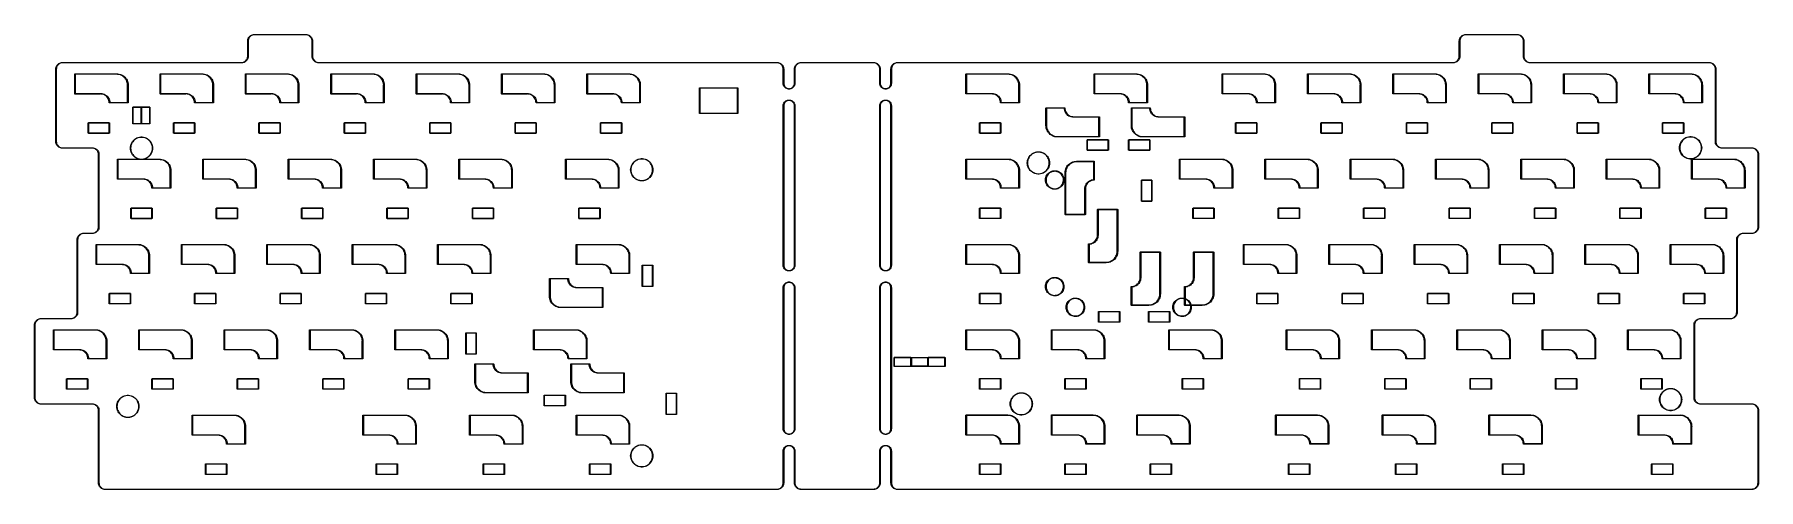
# Model space of a CAD drawing. Extents: x 19 to 403, y -177 to -75.
import ezdxf

# ---------------------------------------------------------------- set-up
doc = ezdxf.new("R2010")
doc.units = 0
doc.layers.add('BLACK', color=7, linetype='CONTINUOUS')

msp = doc.modelspace()

# ---------------------------------------------------------------- linework, layer by layer
at = {"layer": 'BLACK', "linetype": 'CONTINUOUS'}
for p, q in [((66.1048, -80.3306), (66.1054, -76.9358)), ((66.1054, -76.9358), (66.1205, -76.7254)), ((66.1054, -76.9358), (66.1054, -76.9358)), ((66.1205, -76.7254), (66.1654, -76.5193)), ((66.1654, -76.5193), (66.2391, -76.3216)), ((66.2182, -76.7195), (66.2019, -76.9272)), ((66.2019, -76.9272), (66.2054, -76.9359)), ((66.2054, -76.9359), (66.2048, -80.3306)), ((66.2054, -76.9359), (66.2054, -76.9359)), ((66.2054, -76.9359), (66.2054, -76.9359)), ((66.2689, -76.5085), (66.2182, -76.7195)), ((66.2391, -76.3216), (66.3402, -76.1364)), ((66.3519, -76.308), (66.2689, -76.5085)), ((66.3402, -76.1364), (66.4666, -75.9675)), ((66.4653, -76.123), (66.3519, -76.308)), ((66.6063, -75.9579), (66.4653, -76.123)), ((66.4666, -75.9675), (66.6158, -75.8183)), ((66.7713, -75.817), (66.6063, -75.9579)), ((66.6158, -75.8183), (66.7847, -75.6919)), ((66.9563, -75.7036), (66.7713, -75.817)), ((66.7847, -75.6919), (66.9699, -75.5908)), ((67.1568, -75.6206), (66.9563, -75.7036)), ((66.9699, -75.5908), (67.1676, -75.517)), ((67.3678, -75.5699), (67.1568, -75.6206)), ((67.1676, -75.517), (67.3738, -75.4722)), ((67.5756, -75.5536), (67.3678, -75.5699)), ((67.3738, -75.4722), (67.5841, -75.4572)), ((67.5842, -75.5571), (67.5756, -75.5536)), ((67.5841, -75.4572), (67.5842, -75.4571)), ((67.5842, -75.4571), (79.1097, -75.4542)), ((79.1097, -75.5542), (67.5842, -75.5571)), ((67.5842, -75.5571), (67.5842, -75.5571)), ((67.5842, -75.5571), (67.5842, -75.5571)), ((79.1097, -75.4542), (79.1097, -75.4542)), ((79.1097, -75.4542), (79.1097, -75.4542)), ((79.1097, -75.4542), (79.3201, -75.4693)), ((79.1183, -75.5507), (79.1097, -75.5542)), ((79.326, -75.567), (79.1183, -75.5507)), ((79.3201, -75.4693), (79.5263, -75.5142)), ((79.537, -75.6177), (79.326, -75.567)), ((79.5263, -75.5142), (79.724, -75.5879)), ((79.7375, -75.7007), (79.537, -75.6177)), ((79.724, -75.5879), (79.9091, -75.689)), ((79.9226, -75.8141), (79.7375, -75.7007)), ((79.9091, -75.689), (80.078, -75.8155)), ((80.0876, -75.9551), (79.9226, -75.8141)), ((80.078, -75.8155), (80.2272, -75.9646)), ((80.2285, -76.1201), (80.0876, -75.9551)), ((80.2272, -75.9646), (80.3536, -76.1335)), ((80.3419, -76.3051), (80.2285, -76.1201)), ((80.4249, -76.5056), (80.3419, -76.3051)), ((80.3536, -76.1335), (80.4547, -76.3187)), ((80.4756, -76.7166), (80.4249, -76.5056)), ((80.4547, -76.3187), (80.5285, -76.5164)), ((80.492, -76.9245), (80.4756, -76.7166)), ((80.4881, -80.3301), (80.4884, -76.933)), ((80.4884, -76.933), (80.492, -76.9245)), ((80.5285, -76.5164), (80.5733, -76.7225)), ((80.5733, -76.7225), (80.5883, -76.9327)), ((80.5884, -76.933), (80.5881, -80.3301)), ((80.5883, -76.9327), (80.5884, -76.933)), ((80.5884, -76.933), (80.5884, -76.933)), ((80.5884, -76.933), (80.5884, -76.933)), ((336.497, -76.9313), (336.512, -76.7209)), ((336.497, -80.3308), (336.497, -76.9313)), ((336.497, -76.9313), (336.497, -76.9313)), ((336.497, -76.9313), (336.497, -76.9313)), ((336.512, -76.7209), (336.557, -76.5147)), ((336.557, -76.5147), (336.63, -76.317)), ((336.609, -76.715), (336.593, -76.9227)), ((336.593, -76.9227), (336.597, -76.9313)), ((336.597, -76.9313), (336.597, -80.3308)), ((336.66, -76.5039), (336.609, -76.715)), ((336.63, -76.317), (336.731, -76.1318)), ((336.743, -76.3034), (336.66, -76.5039)), ((336.731, -76.1318), (336.858, -75.9629)), ((336.856, -76.1184), (336.743, -76.3034)), ((336.997, -75.9533), (336.856, -76.1184)), ((336.858, -75.9629), (337.007, -75.8137)), ((337.162, -75.8124), (336.997, -75.9533)), ((337.007, -75.8137), (337.176, -75.6873)), ((337.347, -75.699), (337.162, -75.8124)), ((337.176, -75.6873), (337.361, -75.5862)), ((337.548, -75.616), (337.347, -75.699)), ((337.361, -75.5862), (337.559, -75.5124)), ((337.759, -75.5653), (337.548, -75.616)), ((337.559, -75.5124), (337.765, -75.4676)), ((337.967, -75.549), (337.759, -75.5653)), ((337.765, -75.4676), (337.975, -75.4525)), ((337.975, -75.5526), (337.967, -75.549)), ((337.975, -75.4525), (337.975, -75.4526)), ((337.975, -75.4526), (337.975, -75.4526)), ((337.975, -75.4526), (337.975, -75.4526)), ((337.975, -75.4526), (349.44, -75.4561)), ((349.44, -75.5561), (337.975, -75.5526)), ((349.44, -75.4561), (349.44, -75.4561)), ((349.44, -75.4561), (349.65, -75.4712)), ((349.448, -75.5525), (349.44, -75.5561)), ((349.44, -75.5561), (349.44, -75.5561)), ((349.44, -75.5561), (349.44, -75.5561)), ((349.656, -75.5689), (349.448, -75.5525)), ((349.65, -75.4712), (349.856, -75.516)), ((349.867, -75.6195), (349.656, -75.5689)), ((349.856, -75.516), (350.054, -75.5898)), ((350.068, -75.7026), (349.867, -75.6195)), ((350.054, -75.5898), (350.239, -75.6909)), ((350.253, -75.816), (350.068, -75.7026)), ((350.239, -75.6909), (350.408, -75.8173)), ((350.418, -75.9569), (350.253, -75.816)), ((350.408, -75.8173), (350.557, -75.9665)), ((350.559, -76.122), (350.418, -75.9569)), ((350.557, -75.9665), (350.684, -76.1354)), ((350.672, -76.307), (350.559, -76.122)), ((350.755, -76.5075), (350.672, -76.307)), ((350.684, -76.1354), (350.785, -76.3206)), ((350.806, -76.7185), (350.755, -76.5075)), ((350.785, -76.3206), (350.859, -76.5182)), ((350.822, -76.9262), (350.806, -76.7185)), ((350.817, -80.327), (350.819, -76.9348)), ((350.819, -76.9348), (350.822, -76.9262)), ((350.859, -76.5182), (350.903, -76.7244)), ((350.903, -76.7244), (350.919, -76.9348)), ((350.919, -76.9349), (350.917, -80.3172)), ((350.919, -76.9348), (350.919, -76.9348)), ((350.919, -76.9348), (350.919, -76.9348)), ((350.919, -76.9348), (350.919, -76.9349)), ((65.9583, -80.9585), (66.0413, -80.758)), ((66.0413, -80.758), (66.092, -80.547)), ((66.1449, -80.7472), (66.0711, -80.9449)), ((66.092, -80.547), (66.1084, -80.3393)), ((66.1084, -80.3393), (66.1048, -80.3306)), ((66.1048, -80.3306), (66.1048, -80.3306)), ((66.1048, -80.3306), (66.1048, -80.3306)), ((66.1897, -80.5411), (66.1449, -80.7472)), ((66.2048, -80.3306), (66.1897, -80.5411)), ((80.5031, -80.5405), (80.4881, -80.3301)), ((80.4881, -80.3301), (80.4881, -80.3301)), ((80.4881, -80.3301), (80.4881, -80.3301)), ((80.4881, -80.3301), (80.4881, -80.3301)), ((80.548, -80.7467), (80.5031, -80.5405)), ((80.6217, -80.9444), (80.548, -80.7467)), ((80.5881, -80.3301), (80.5845, -80.3387)), ((80.5845, -80.3387), (80.6008, -80.5464)), ((80.6008, -80.5464), (80.6515, -80.7575)), ((80.6515, -80.7575), (80.7345, -80.958)), ((336.351, -80.9574), (336.434, -80.7573)), ((336.434, -80.7573), (336.485, -80.5467)), ((336.538, -80.7466), (336.464, -80.9439)), ((336.485, -80.5467), (336.501, -80.3394)), ((336.501, -80.3394), (336.497, -80.3308)), ((336.582, -80.5409), (336.538, -80.7466)), ((336.597, -80.3308), (336.582, -80.5409)), ((336.597, -80.3308), (336.597, -80.3308)), ((336.597, -80.3308), (336.597, -80.3308)), ((350.821, -80.3362), (350.817, -80.327)), ((350.835, -80.5348), (350.821, -80.3362)), ((350.88, -80.7409), (350.835, -80.5348)), ((350.954, -80.9386), (350.88, -80.7409)), ((350.92, -80.3243), (350.916, -80.333)), ((350.916, -80.333), (350.933, -80.5407)), ((350.917, -80.3172), (350.92, -80.3243)), ((350.933, -80.5407), (350.983, -80.7517)), ((350.983, -80.7517), (351.067, -80.9522)), ((23.2913, -83.1866), (23.3063, -82.9761)), ((23.2918, -99.38), (23.2913, -83.1866)), ((23.2913, -83.1866), (23.2913, -83.1866)), ((23.2913, -83.1866), (23.2913, -83.1866)), ((23.3063, -82.9761), (23.3512, -82.77)), ((23.3512, -82.77), (23.4249, -82.5723)), ((23.4041, -82.9702), (23.3877, -83.1779)), ((23.3877, -83.1779), (23.3913, -83.1866)), ((23.3913, -83.1866), (23.3918, -99.38)), ((23.4547, -82.7592), (23.4041, -82.9702)), ((23.4249, -82.5723), (23.5261, -82.3871)), ((23.5378, -82.5587), (23.4547, -82.7592)), ((23.5261, -82.3871), (23.6525, -82.2182)), ((23.6512, -82.3737), (23.5378, -82.5587)), ((23.7921, -82.2087), (23.6512, -82.3737)), ((23.6525, -82.2182), (23.8017, -82.069)), ((23.9571, -82.0677), (23.7921, -82.2087)), ((23.8017, -82.069), (23.9706, -81.9426)), ((24.1422, -81.9543), (23.9571, -82.0677)), ((23.9706, -81.9426), (24.1557, -81.8415)), ((24.3427, -81.8713), (24.1422, -81.9543)), ((24.1557, -81.8415), (24.3534, -81.7677)), ((24.5537, -81.8206), (24.3427, -81.8713)), ((24.3534, -81.7677), (24.5596, -81.7229)), ((24.7614, -81.8042), (24.5537, -81.8206)), ((24.5596, -81.7229), (24.77, -81.7078)), ((24.77, -81.8078), (24.7614, -81.8042)), ((24.77, -81.7078), (24.77, -81.7078)), ((24.77, -81.7078), (24.77, -81.7078)), ((24.77, -81.7078), (64.726, -81.7094)), ((64.726, -81.8094), (24.77, -81.8078)), ((27.5021, -84.284), (27.5207, -84.2391)), ((27.5021, -88.684), (27.5021, -84.284)), ((27.5207, -84.2391), (27.5656, -84.2205)), ((27.5656, -84.2205), (36.8656, -84.2205)), ((36.8656, -84.3475), (27.6291, -84.3475)), ((27.6291, -84.3475), (27.6291, -88.6205)), ((36.8656, -84.2205), (37.1527, -84.2367)), ((36.8724, -84.3447), (36.8656, -84.3475)), ((36.875, -84.3436), (36.8724, -84.3447)), ((37.1599, -84.3609), (36.875, -84.3436)), ((37.1527, -84.2367), (37.4361, -84.2848)), ((37.4498, -84.414), (37.1599, -84.3609)), ((37.4361, -84.2848), (37.7123, -84.3644)), ((37.7312, -84.5017), (37.4498, -84.414)), ((37.7123, -84.3644), (37.9779, -84.4744)), ((38, -84.6227), (37.7312, -84.5017)), ((37.9779, -84.4744), (38.2295, -84.6135)), ((38.2522, -84.7752), (38, -84.6227)), ((38.2295, -84.6135), (38.4639, -84.7798)), ((46.5521, -84.284), (46.5707, -84.2391)), ((46.5521, -88.684), (46.5521, -84.284)), ((46.5707, -84.2391), (46.6156, -84.2205)), ((46.6156, -84.2205), (55.9156, -84.2205)), ((55.9156, -84.3475), (46.6791, -84.3475)), ((46.6791, -84.3475), (46.6791, -88.6205)), ((55.9156, -84.2205), (56.2027, -84.2367)), ((55.9224, -84.3447), (55.9156, -84.3475)), ((55.925, -84.3436), (55.9224, -84.3447)), ((56.2099, -84.3609), (55.925, -84.3436)), ((56.2027, -84.2367), (56.4861, -84.2848)), ((56.4998, -84.414), (56.2099, -84.3609)), ((56.4861, -84.2848), (56.7623, -84.3644)), ((56.7812, -84.5017), (56.4998, -84.414)), ((56.7623, -84.3644), (57.0279, -84.4744)), ((57.05, -84.6227), (56.7812, -84.5017)), ((57.0279, -84.4744), (57.2795, -84.6135)), ((57.3022, -84.7752), (57.05, -84.6227)), ((57.2795, -84.6135), (57.5139, -84.7798)), ((64.726, -81.7094), (64.7347, -81.713)), ((64.9365, -81.7943), (64.726, -81.8094)), ((64.726, -81.8094), (64.726, -81.8094)), ((64.726, -81.8094), (64.726, -81.8094)), ((64.726, -81.8094), (64.726, -81.8094)), ((64.7347, -81.713), (64.9424, -81.6966)), ((65.1426, -81.7495), (64.9365, -81.7943)), ((64.9424, -81.6966), (65.1534, -81.6459)), ((65.3403, -81.6757), (65.1426, -81.7495)), ((65.1534, -81.6459), (65.3539, -81.5629)), ((65.5255, -81.5746), (65.3403, -81.6757)), ((65.3539, -81.5629), (65.5389, -81.4495)), ((65.6944, -81.4482), (65.5255, -81.5746)), ((65.5389, -81.4495), (65.7039, -81.3085)), ((65.6021, -84.284), (65.6207, -84.2391)), ((65.6021, -88.684), (65.6021, -84.284)), ((65.6207, -84.2391), (65.6656, -84.2205)), ((65.6656, -84.2205), (74.9656, -84.2205)), ((65.8436, -81.299), (65.6944, -81.4482)), ((65.7039, -81.3085), (65.8449, -81.1435)), ((74.9656, -84.3475), (65.7291, -84.3475)), ((65.7291, -84.3475), (65.7291, -88.6205)), ((65.97, -81.1301), (65.8436, -81.299)), ((65.8449, -81.1435), (65.9583, -80.9585)), ((66.0711, -80.9449), (65.97, -81.1301)), ((74.9656, -84.2205), (75.2527, -84.2367)), ((74.9724, -84.3447), (74.9656, -84.3475)), ((74.975, -84.3436), (74.9724, -84.3447)), ((75.2599, -84.3609), (74.975, -84.3436)), ((75.2527, -84.2367), (75.5361, -84.2848)), ((75.5498, -84.414), (75.2599, -84.3609)), ((75.5361, -84.2848), (75.8123, -84.3644)), ((75.8312, -84.5017), (75.5498, -84.414)), ((75.8123, -84.3644), (76.0779, -84.4744)), ((76.1, -84.6227), (75.8312, -84.5017)), ((76.0779, -84.4744), (76.3295, -84.6135)), ((76.3522, -84.7752), (76.1, -84.6227)), ((76.3295, -84.6135), (76.5639, -84.7798)), ((80.7228, -81.1296), (80.6217, -80.9444)), ((80.8493, -81.2985), (80.7228, -81.1296)), ((80.7345, -80.958), (80.8479, -81.143)), ((80.8479, -81.143), (80.9889, -81.308)), ((80.9985, -81.4476), (80.8493, -81.2985)), ((80.9889, -81.308), (81.1539, -81.449)), ((81.1674, -81.5741), (80.9985, -81.4476)), ((81.1539, -81.449), (81.339, -81.5624)), ((81.3525, -81.6752), (81.1674, -81.5741)), ((81.339, -81.5624), (81.5395, -81.6454)), ((81.5502, -81.7489), (81.3525, -81.6752)), ((81.5395, -81.6454), (81.7505, -81.6961)), ((81.7564, -81.7938), (81.5502, -81.7489)), ((81.7505, -81.6961), (81.9582, -81.7124)), ((81.9668, -81.8088), (81.7564, -81.7938)), ((81.9582, -81.7124), (81.9668, -81.7088)), ((81.9668, -81.7088), (81.9668, -81.7088)), ((81.9668, -81.7088), (184.249, -81.7098)), ((184.249, -81.8098), (81.9668, -81.8088)), ((84.6521, -84.284), (84.6707, -84.2391)), ((84.6521, -88.684), (84.6521, -84.284)), ((84.6707, -84.2391), (84.7156, -84.2205)), ((84.7156, -84.2205), (94.0156, -84.2205)), ((94.0156, -84.3475), (84.7791, -84.3475)), ((84.7791, -84.3475), (84.7791, -88.6205)), ((94.0156, -84.2205), (94.3027, -84.2367)), ((94.0224, -84.3447), (94.0156, -84.3475)), ((94.025, -84.3436), (94.0224, -84.3447)), ((94.3099, -84.3609), (94.025, -84.3436)), ((94.3027, -84.2367), (94.5861, -84.2848)), ((94.5998, -84.414), (94.3099, -84.3609)), ((94.5861, -84.2848), (94.8623, -84.3644)), ((94.8812, -84.5017), (94.5998, -84.414)), ((94.8623, -84.3644), (95.1279, -84.4744)), ((95.15, -84.6227), (94.8812, -84.5017)), ((95.1279, -84.4744), (95.3795, -84.6135)), ((95.4022, -84.7752), (95.15, -84.6227)), ((95.3795, -84.6135), (95.6139, -84.7798)), ((103.702, -84.284), (103.721, -84.2391)), ((103.702, -88.684), (103.702, -84.284)), ((103.721, -84.2391), (103.766, -84.2205)), ((103.766, -84.2205), (113.066, -84.2205)), ((113.066, -84.3475), (103.829, -84.3475)), ((103.829, -84.3475), (103.829, -88.6205)), ((113.066, -84.2205), (113.353, -84.2367)), ((113.072, -84.3447), (113.066, -84.3475)), ((113.075, -84.3436), (113.072, -84.3447)), ((113.36, -84.3609), (113.075, -84.3436)), ((113.353, -84.2367), (113.636, -84.2848)), ((113.65, -84.414), (113.36, -84.3609)), ((113.636, -84.2848), (113.912, -84.3644)), ((113.931, -84.5017), (113.65, -84.414)), ((113.912, -84.3644), (114.178, -84.4744)), ((114.2, -84.6227), (113.931, -84.5017)), ((114.178, -84.4744), (114.429, -84.6135)), ((114.452, -84.7752), (114.2, -84.6227)), ((114.429, -84.6135), (114.664, -84.7798)), ((122.752, -84.284), (122.771, -84.2391)), ((122.752, -88.684), (122.752, -84.284)), ((122.771, -84.2391), (122.816, -84.2205)), ((122.816, -84.2205), (132.116, -84.2205)), ((132.116, -84.3475), (122.879, -84.3475)), ((122.879, -84.3475), (122.879, -88.6205)), ((132.116, -84.2205), (132.403, -84.2367)), ((132.122, -84.3447), (132.116, -84.3475)), ((132.125, -84.3436), (132.122, -84.3447)), ((132.41, -84.3609), (132.125, -84.3436)), ((132.403, -84.2367), (132.686, -84.2848)), ((132.7, -84.414), (132.41, -84.3609)), ((132.686, -84.2848), (132.962, -84.3644)), ((132.981, -84.5017), (132.7, -84.414)), ((132.962, -84.3644), (133.228, -84.4744)), ((133.25, -84.6227), (132.981, -84.5017)), ((133.228, -84.4744), (133.479, -84.6135)), ((133.502, -84.7752), (133.25, -84.6227)), ((133.479, -84.6135), (133.714, -84.7798)), ((141.802, -84.284), (141.821, -84.2391)), ((141.802, -88.684), (141.802, -84.284)), ((141.821, -84.2391), (141.866, -84.2205)), ((141.866, -84.2205), (151.166, -84.2205)), ((151.166, -84.3475), (141.929, -84.3475)), ((141.929, -84.3475), (141.929, -88.6205)), ((151.166, -84.2205), (151.453, -84.2367)), ((151.172, -84.3447), (151.166, -84.3475)), ((151.175, -84.3436), (151.172, -84.3447)), ((151.46, -84.3609), (151.175, -84.3436)), ((151.453, -84.2367), (151.736, -84.2848)), ((151.75, -84.414), (151.46, -84.3609)), ((151.736, -84.2848), (152.012, -84.3644)), ((152.031, -84.5017), (151.75, -84.414)), ((152.012, -84.3644), (152.278, -84.4744)), ((152.3, -84.6227), (152.031, -84.5017)), ((152.278, -84.4744), (152.529, -84.6135)), ((152.552, -84.7752), (152.3, -84.6227)), ((152.529, -84.6135), (152.764, -84.7798)), ((184.249, -81.7098), (184.249, -81.7098)), ((184.249, -81.7098), (184.46, -81.7249)), ((184.258, -81.8063), (184.249, -81.8098)), ((184.249, -81.8098), (184.249, -81.8098)), ((184.249, -81.8098), (184.249, -81.8098)), ((184.466, -81.8226), (184.258, -81.8063)), ((184.46, -81.7249), (184.666, -81.7697)), ((184.677, -81.8732), (184.466, -81.8226)), ((184.666, -81.7697), (184.863, -81.8434)), ((184.877, -81.9563), (184.677, -81.8732)), ((184.863, -81.8434), (185.049, -81.9445)), ((185.062, -82.0697), (184.877, -81.9563)), ((185.049, -81.9445), (185.218, -82.071)), ((185.227, -82.2106), (185.062, -82.0697)), ((185.218, -82.071), (185.367, -82.2202)), ((185.368, -82.3756), (185.227, -82.2106)), ((185.367, -82.2202), (185.493, -82.3891)), ((185.482, -82.5607), (185.368, -82.3756)), ((185.565, -82.7612), (185.482, -82.5607)), ((185.493, -82.3891), (185.594, -82.5743)), ((185.615, -82.9722), (185.565, -82.7612)), ((185.594, -82.5743), (185.668, -82.772)), ((185.632, -83.1799), (185.615, -82.9722)), ((185.628, -83.1886), (185.632, -83.1799)), ((185.628, -86.3554), (185.628, -83.1886)), ((185.628, -83.1886), (185.628, -83.1886)), ((185.628, -83.1886), (185.628, -83.1886)), ((185.668, -82.772), (185.713, -82.9781)), ((185.713, -82.9781), (185.728, -83.1886)), ((185.728, -83.1886), (185.728, -83.1886)), ((185.728, -83.1886), (185.728, -86.3554)), ((188.118, -83.1819), (188.133, -82.9714)), ((188.119, -86.3554), (188.118, -83.1819)), ((188.118, -83.1819), (188.118, -83.1819)), ((188.118, -83.1819), (188.118, -83.1819)), ((188.133, -82.9714), (188.177, -82.7652)), ((188.177, -82.7652), (188.251, -82.5676)), ((188.23, -82.9655), (188.214, -83.1732)), ((188.214, -83.1732), (188.218, -83.1818)), ((188.218, -83.1818), (188.219, -86.3554)), ((188.281, -82.7545), (188.23, -82.9655)), ((188.251, -82.5676), (188.352, -82.3824)), ((188.364, -82.554), (188.281, -82.7545)), ((188.352, -82.3824), (188.479, -82.2135)), ((188.477, -82.369), (188.364, -82.554)), ((188.618, -82.2039), (188.477, -82.369)), ((188.479, -82.2135), (188.628, -82.0643)), ((188.783, -82.063), (188.618, -82.2039)), ((188.628, -82.0643), (188.797, -81.9379)), ((188.968, -81.9496), (188.783, -82.063)), ((188.797, -81.9379), (188.982, -81.8368)), ((189.169, -81.8666), (188.968, -81.9496)), ((188.982, -81.8368), (189.18, -81.763)), ((189.38, -81.8159), (189.169, -81.8666)), ((189.18, -81.763), (189.386, -81.7182)), ((189.588, -81.7996), (189.38, -81.8159)), ((189.386, -81.7182), (189.596, -81.7031)), ((189.596, -81.8031), (189.588, -81.7996)), ((189.596, -81.7031), (205.789, -81.7009)), ((189.596, -81.7031), (189.596, -81.7031)), ((205.789, -81.8009), (189.596, -81.8031)), ((189.596, -81.8031), (189.596, -81.8031)), ((189.596, -81.8031), (189.596, -81.8031)), ((205.789, -81.7009), (205.789, -81.7009)), ((205.789, -81.7009), (205.789, -81.7009)), ((205.789, -81.7009), (206, -81.716)), ((205.798, -81.7973), (205.789, -81.8009)), ((206.005, -81.8137), (205.798, -81.7973)), ((206, -81.716), (206.206, -81.7608)), ((206.217, -81.8643), (206.005, -81.8137)), ((206.206, -81.7608), (206.403, -81.8346)), ((206.417, -81.9474), (206.217, -81.8643)), ((206.403, -81.8346), (206.589, -81.9357)), ((206.602, -82.0608), (206.417, -81.9474)), ((206.589, -81.9357), (206.757, -82.0621)), ((206.767, -82.2017), (206.602, -82.0608)), ((206.757, -82.0621), (206.907, -82.2113)), ((206.908, -82.3668), (206.767, -82.2017)), ((206.907, -82.2113), (207.033, -82.3802)), ((207.021, -82.5518), (206.908, -82.3668)), ((207.104, -82.7523), (207.021, -82.5518)), ((207.033, -82.3802), (207.134, -82.5654)), ((207.155, -82.9633), (207.104, -82.7523)), ((207.134, -82.5654), (207.208, -82.763)), ((207.171, -83.171), (207.155, -82.9633)), ((207.168, -83.1796), (207.171, -83.171)), ((207.168, -86.3531), (207.168, -83.1796)), ((207.208, -82.763), (207.253, -82.9692)), ((207.253, -82.9692), (207.268, -83.1796)), ((207.268, -83.1796), (207.268, -83.1796)), ((207.268, -83.1796), (207.268, -86.3531)), ((209.66, -83.1874), (209.675, -82.977)), ((209.66, -86.3531), (209.66, -83.1874)), ((209.66, -83.1874), (209.66, -83.1874)), ((209.675, -82.977), (209.72, -82.7708)), ((209.72, -82.7708), (209.794, -82.5731)), ((209.773, -82.9711), (209.756, -83.1788)), ((209.756, -83.1788), (209.76, -83.1874)), ((209.76, -83.1874), (209.76, -83.1874)), ((209.76, -83.1874), (209.76, -83.1874)), ((209.76, -83.1874), (209.76, -86.3531)), ((209.823, -82.7601), (209.773, -82.9711)), ((209.794, -82.5731), (209.895, -82.388)), ((209.906, -82.5596), (209.823, -82.7601)), ((209.895, -82.388), (210.021, -82.2191)), ((210.02, -82.3745), (209.906, -82.5596)), ((210.161, -82.2095), (210.02, -82.3745)), ((210.021, -82.2191), (210.17, -82.0699)), ((210.326, -82.0685), (210.161, -82.2095)), ((210.17, -82.0699), (210.339, -81.9434)), ((210.511, -81.9551), (210.326, -82.0685)), ((210.339, -81.9434), (210.524, -81.8423)), ((210.711, -81.8721), (210.511, -81.9551)), ((210.524, -81.8423), (210.722, -81.7685)), ((210.922, -81.8214), (210.711, -81.8721)), ((210.722, -81.7685), (210.928, -81.7237)), ((211.13, -81.805), (210.922, -81.8214)), ((210.928, -81.7237), (211.13, -81.7092)), ((211.13, -81.7092), (211.137, -81.7062)), ((211.139, -81.8087), (211.13, -81.805)), ((211.137, -81.7062), (211.143, -81.7087)), ((335.122, -81.8069), (211.139, -81.8087)), ((211.139, -81.8087), (211.139, -81.8087)), ((211.143, -81.7087), (335.122, -81.7069)), ((226.411, -84.2812), (226.43, -84.2363)), ((226.411, -88.6812), (226.411, -84.2812)), ((226.43, -84.2363), (226.475, -84.2177)), ((226.475, -84.2177), (235.775, -84.2177)), ((235.775, -84.3447), (226.538, -84.3447)), ((226.538, -84.3447), (226.538, -88.6178)), ((235.775, -84.2177), (236.062, -84.2339)), ((235.784, -84.3409), (235.775, -84.3447)), ((236.069, -84.3581), (235.784, -84.3409)), ((236.062, -84.2339), (236.345, -84.282)), ((236.359, -84.4112), (236.069, -84.3581)), ((236.345, -84.282), (236.622, -84.3616)), ((236.641, -84.4989), (236.359, -84.4112)), ((236.622, -84.3616), (236.887, -84.4716)), ((236.909, -84.6199), (236.641, -84.4989)), ((236.887, -84.4716), (237.139, -84.6107)), ((237.162, -84.7724), (236.909, -84.6199)), ((237.139, -84.6107), (237.373, -84.777)), ((254.986, -84.2812), (255.005, -84.2363)), ((254.986, -88.6812), (254.986, -84.2812)), ((255.005, -84.2363), (255.05, -84.2177)), ((255.05, -84.2177), (264.35, -84.2177)), ((264.35, -84.3447), (255.113, -84.3447)), ((255.113, -84.3447), (255.113, -88.6178)), ((264.35, -84.2177), (264.637, -84.2339)), ((264.359, -84.3409), (264.35, -84.3447)), ((264.644, -84.3581), (264.359, -84.3409)), ((264.637, -84.2339), (264.92, -84.282)), ((264.934, -84.4112), (264.644, -84.3581)), ((264.92, -84.282), (265.197, -84.3616)), ((265.216, -84.4989), (264.934, -84.4112)), ((265.197, -84.3616), (265.462, -84.4716)), ((265.484, -84.6199), (265.216, -84.4989)), ((265.462, -84.4716), (265.714, -84.6107)), ((265.737, -84.7724), (265.484, -84.6199)), ((265.714, -84.6107), (265.948, -84.777)), ((283.561, -84.2812), (283.58, -84.2363)), ((283.561, -88.6812), (283.561, -84.2812)), ((283.58, -84.2363), (283.625, -84.2177)), ((283.625, -84.2177), (292.925, -84.2177)), ((292.925, -84.3447), (283.688, -84.3447)), ((283.688, -84.3447), (283.688, -88.6178)), ((292.925, -84.2177), (293.212, -84.2339)), ((292.934, -84.3409), (292.925, -84.3447)), ((293.219, -84.3581), (292.934, -84.3409)), ((293.212, -84.2339), (293.495, -84.282)), ((293.509, -84.4112), (293.219, -84.3581)), ((293.495, -84.282), (293.772, -84.3616)), ((293.791, -84.4989), (293.509, -84.4112)), ((293.772, -84.3616), (294.037, -84.4716)), ((294.059, -84.6199), (293.791, -84.4989)), ((294.037, -84.4716), (294.289, -84.6107)), ((294.312, -84.7724), (294.059, -84.6199)), ((294.289, -84.6107), (294.523, -84.777)), ((302.611, -84.2812), (302.63, -84.2363)), ((302.611, -88.6812), (302.611, -84.2812)), ((302.63, -84.2363), (302.675, -84.2177)), ((302.675, -84.2177), (311.975, -84.2177)), ((311.975, -84.3447), (302.738, -84.3447)), ((302.738, -84.3447), (302.738, -88.6178)), ((311.975, -84.2177), (312.262, -84.2339)), ((311.984, -84.3409), (311.975, -84.3447)), ((312.269, -84.3581), (311.984, -84.3409)), ((312.262, -84.2339), (312.545, -84.282)), ((312.559, -84.4112), (312.269, -84.3581)), ((312.545, -84.282), (312.822, -84.3616)), ((312.841, -84.4989), (312.559, -84.4112)), ((312.822, -84.3616), (313.087, -84.4716)), ((313.109, -84.6199), (312.841, -84.4989)), ((313.087, -84.4716), (313.339, -84.6107)), ((313.362, -84.7724), (313.109, -84.6199)), ((313.339, -84.6107), (313.573, -84.777)), ((321.661, -84.2812), (321.68, -84.2363)), ((321.661, -88.6812), (321.661, -84.2812)), ((321.68, -84.2363), (321.725, -84.2177)), ((321.725, -84.2177), (331.025, -84.2177)), ((331.025, -84.3447), (321.788, -84.3447)), ((321.788, -84.3447), (321.788, -88.6178)), ((331.025, -84.2177), (331.312, -84.2339)), ((331.034, -84.3409), (331.025, -84.3447)), ((331.319, -84.3581), (331.034, -84.3409)), ((331.312, -84.2339), (331.595, -84.282)), ((331.609, -84.4112), (331.319, -84.3581)), ((331.595, -84.282), (331.872, -84.3616)), ((331.891, -84.4989), (331.609, -84.4112)), ((331.872, -84.3616), (332.137, -84.4716)), ((332.159, -84.6199), (331.891, -84.4989)), ((332.137, -84.4716), (332.389, -84.6107)), ((332.412, -84.7724), (332.159, -84.6199)), ((332.389, -84.6107), (332.623, -84.777)), ((335.122, -81.7069), (335.122, -81.7069)), ((335.122, -81.7069), (335.13, -81.7104)), ((335.332, -81.7918), (335.122, -81.8068)), ((335.122, -81.8068), (335.122, -81.8069)), ((335.122, -81.8069), (335.122, -81.8069)), ((335.122, -81.8069), (335.122, -81.8069)), ((335.13, -81.7104), (335.338, -81.6941)), ((335.537, -81.747), (335.332, -81.7918)), ((335.338, -81.6941), (335.548, -81.6435)), ((335.735, -81.6734), (335.537, -81.747)), ((335.548, -81.6435), (335.748, -81.5606)), ((335.92, -81.5725), (335.735, -81.6734)), ((335.748, -81.5606), (335.933, -81.4474)), ((336.088, -81.4463), (335.92, -81.5725)), ((335.933, -81.4474), (336.098, -81.3068)), ((336.237, -81.2973), (336.088, -81.4463)), ((336.098, -81.3068), (336.238, -81.1421)), ((336.363, -81.1288), (336.237, -81.2973)), ((336.238, -81.1421), (336.351, -80.9574)), ((336.464, -80.9439), (336.363, -81.1288)), ((340.712, -84.2812), (340.73, -84.2363)), ((340.712, -88.6812), (340.712, -84.2812)), ((340.73, -84.2363), (340.775, -84.2177)), ((340.775, -84.2177), (350.075, -84.2177)), ((350.075, -84.3447), (340.839, -84.3447)), ((340.839, -84.3447), (340.839, -88.6178)), ((350.075, -84.2177), (350.362, -84.2339)), ((350.084, -84.3409), (350.075, -84.3447)), ((350.369, -84.3581), (350.084, -84.3409)), ((350.362, -84.2339), (350.645, -84.282)), ((350.659, -84.4112), (350.369, -84.3581)), ((350.645, -84.282), (350.922, -84.3616)), ((350.941, -84.4989), (350.659, -84.4112)), ((350.922, -84.3616), (351.187, -84.4716)), ((351.209, -84.6199), (350.941, -84.4989)), ((351.055, -81.1238), (350.954, -80.9386)), ((351.181, -81.2927), (351.055, -81.1238)), ((351.067, -80.9522), (351.18, -81.1372)), ((351.18, -81.1372), (351.321, -81.3022)), ((351.33, -81.4418), (351.181, -81.2927)), ((351.187, -84.4716), (351.439, -84.6107)), ((351.462, -84.7724), (351.209, -84.6199)), ((351.321, -81.3022), (351.486, -81.4432)), ((351.499, -81.5683), (351.33, -81.4418)), ((351.439, -84.6107), (351.673, -84.777)), ((351.486, -81.4432), (351.671, -81.5566)), ((351.685, -81.6694), (351.499, -81.5683)), ((351.671, -81.5566), (351.871, -81.6396)), ((351.882, -81.7431), (351.685, -81.6694)), ((351.871, -81.6396), (352.082, -81.6903)), ((352.088, -81.788), (351.882, -81.7431)), ((352.082, -81.6903), (352.29, -81.7067)), ((352.299, -81.8031), (352.088, -81.788)), ((352.29, -81.7067), (352.299, -81.7031)), ((352.299, -81.7031), (392.276, -81.7096)), ((392.276, -81.8096), (352.299, -81.8031)), ((359.761, -84.2812), (359.78, -84.2363)), ((359.761, -88.6812), (359.761, -84.2812)), ((359.78, -84.2363), (359.825, -84.2177)), ((359.825, -84.2177), (369.125, -84.2177)), ((369.125, -84.3447), (359.888, -84.3447)), ((359.888, -84.3447), (359.888, -88.6178)), ((369.125, -84.2177), (369.412, -84.2339)), ((369.134, -84.3409), (369.125, -84.3447)), ((369.419, -84.3581), (369.134, -84.3409)), ((369.412, -84.2339), (369.695, -84.282)), ((369.709, -84.4112), (369.419, -84.3581)), ((369.695, -84.282), (369.972, -84.3616)), ((369.991, -84.4989), (369.709, -84.4112)), ((369.972, -84.3616), (370.237, -84.4716)), ((370.259, -84.6199), (369.991, -84.4989)), ((370.237, -84.4716), (370.489, -84.6107)), ((370.512, -84.7724), (370.259, -84.6199)), ((370.489, -84.6107), (370.723, -84.777)), ((378.811, -84.2812), (378.83, -84.2363)), ((378.811, -88.6812), (378.811, -84.2812)), ((378.83, -84.2363), (378.875, -84.2177)), ((378.875, -84.2177), (388.175, -84.2177)), ((388.175, -84.3447), (378.938, -84.3447)), ((378.938, -84.3447), (378.938, -88.6178)), ((388.175, -84.2177), (388.462, -84.2339)), ((388.184, -84.3409), (388.175, -84.3447)), ((388.469, -84.3581), (388.184, -84.3409)), ((388.462, -84.2339), (388.745, -84.282)), ((388.759, -84.4112), (388.469, -84.3581)), ((388.745, -84.282), (389.022, -84.3616)), ((389.041, -84.4989), (388.759, -84.4112)), ((389.022, -84.3616), (389.287, -84.4716)), ((389.309, -84.6199), (389.041, -84.4989)), ((389.287, -84.4716), (389.539, -84.6107)), ((389.562, -84.7724), (389.309, -84.6199)), ((389.539, -84.6107), (389.773, -84.777)), ((392.276, -81.7096), (392.486, -81.7246)), ((392.284, -81.806), (392.276, -81.8096)), ((392.276, -81.8096), (392.276, -81.8096)), ((392.492, -81.8224), (392.284, -81.806)), ((392.486, -81.7246), (392.692, -81.7695)), ((392.703, -81.873), (392.492, -81.8224)), ((392.692, -81.7695), (392.89, -81.8432)), ((392.904, -81.9561), (392.703, -81.873)), ((392.89, -81.8432), (393.075, -81.9444)), ((393.089, -82.0695), (392.904, -81.9561)), ((393.075, -81.9444), (393.244, -82.0708)), ((393.254, -82.2104), (393.089, -82.0695)), ((393.244, -82.0708), (393.393, -82.22)), ((393.395, -82.3754), (393.254, -82.2104)), ((393.393, -82.22), (393.52, -82.3889)), ((393.508, -82.5605), (393.395, -82.3754)), ((393.591, -82.761), (393.508, -82.5605)), ((393.52, -82.3889), (393.621, -82.574)), ((393.642, -82.972), (393.591, -82.761)), ((393.621, -82.574), (393.694, -82.7717)), ((393.658, -83.1797), (393.642, -82.972)), ((393.65, -99.3763), (393.654, -83.1883)), ((393.654, -83.1883), (393.658, -83.1797)), ((393.694, -82.7717), (393.739, -82.9779)), ((393.739, -82.9779), (393.754, -83.1883)), ((393.754, -83.1883), (393.75, -99.3764)), ((393.754, -83.1883), (393.754, -83.1883)), ((393.754, -83.1883), (393.754, -83.1883)), ((393.754, -83.1883), (393.754, -83.1883)), ((38.4843, -84.957), (38.2522, -84.7752)), ((38.4639, -84.7798), (38.6783, -84.9714)), ((38.6927, -85.1654), (38.4843, -84.957)), ((38.6783, -84.9714), (38.8698, -85.1857)), ((38.8745, -85.3974), (38.6927, -85.1654)), ((38.8698, -85.1857), (39.0362, -85.4202)), ((39.0269, -85.6497), (38.8745, -85.3974)), ((39.1479, -85.9185), (39.0269, -85.6497)), ((39.0362, -85.4202), (39.1752, -85.6718)), ((39.2356, -86.1999), (39.1479, -85.9185)), ((39.1752, -85.6718), (39.2852, -85.9374)), ((39.2887, -86.4898), (39.2356, -86.1999)), ((39.2852, -85.9374), (39.3648, -86.2136)), ((39.306, -86.7748), (39.2887, -86.4898)), ((39.3021, -86.784), (39.3022, -86.7838)), ((39.3021, -90.6205), (39.3021, -86.784)), ((39.3022, -86.7838), (39.306, -86.7748)), ((39.3648, -86.2136), (39.413, -86.497)), ((39.413, -86.497), (39.4291, -86.7838)), ((39.4291, -86.7838), (39.4291, -86.784)), ((39.4291, -86.784), (39.4291, -90.684)), ((57.5343, -84.957), (57.3022, -84.7752)), ((57.5139, -84.7798), (57.7283, -84.9714)), ((57.7427, -85.1654), (57.5343, -84.957)), ((57.7283, -84.9714), (57.9198, -85.1857)), ((57.9245, -85.3974), (57.7427, -85.1654)), ((57.9198, -85.1857), (58.0862, -85.4202)), ((58.0769, -85.6497), (57.9245, -85.3974)), ((58.1979, -85.9185), (58.0769, -85.6497)), ((58.0862, -85.4202), (58.2252, -85.6718)), ((58.2856, -86.1999), (58.1979, -85.9185)), ((58.2252, -85.6718), (58.3352, -85.9374)), ((58.3387, -86.4898), (58.2856, -86.1999)), ((58.3352, -85.9374), (58.4148, -86.2136)), ((58.356, -86.7748), (58.3387, -86.4898)), ((58.3521, -86.784), (58.3522, -86.7838)), ((58.3521, -90.6205), (58.3521, -86.784)), ((58.3522, -86.7838), (58.356, -86.7748)), ((58.4148, -86.2136), (58.463, -86.497)), ((58.463, -86.497), (58.4791, -86.7838)), ((58.4791, -86.7838), (58.4791, -86.784)), ((58.4791, -86.784), (58.4791, -90.684)), ((76.5843, -84.957), (76.3522, -84.7752)), ((76.5639, -84.7798), (76.7783, -84.9714)), ((76.7927, -85.1654), (76.5843, -84.957)), ((76.7783, -84.9714), (76.9698, -85.1857)), ((76.9745, -85.3974), (76.7927, -85.1654)), ((76.9698, -85.1857), (77.1362, -85.4202)), ((77.1269, -85.6497), (76.9745, -85.3974)), ((77.2479, -85.9185), (77.1269, -85.6497)), ((77.1362, -85.4202), (77.2752, -85.6718)), ((77.3356, -86.1999), (77.2479, -85.9185)), ((77.2752, -85.6718), (77.3852, -85.9374)), ((77.3887, -86.4898), (77.3356, -86.1999)), ((77.3852, -85.9374), (77.4648, -86.2136)), ((77.406, -86.7748), (77.3887, -86.4898)), ((77.4021, -86.784), (77.4022, -86.7838)), ((77.4021, -90.6205), (77.4021, -86.784)), ((77.4022, -86.7838), (77.406, -86.7748)), ((77.4648, -86.2136), (77.513, -86.497)), ((77.513, -86.497), (77.5291, -86.7838)), ((77.5291, -86.7838), (77.5291, -86.784)), ((77.5291, -86.784), (77.5291, -90.684)), ((95.6343, -84.957), (95.4022, -84.7752)), ((95.6139, -84.7798), (95.8283, -84.9714)), ((95.8427, -85.1654), (95.6343, -84.957)), ((95.8283, -84.9714), (96.0198, -85.1857)), ((96.0245, -85.3974), (95.8427, -85.1654)), ((96.0198, -85.1857), (96.1862, -85.4202)), ((96.1769, -85.6497), (96.0245, -85.3974)), ((96.2979, -85.9185), (96.1769, -85.6497)), ((96.1862, -85.4202), (96.3252, -85.6718)), ((96.3856, -86.1999), (96.2979, -85.9185)), ((96.3252, -85.6718), (96.4352, -85.9374)), ((96.4387, -86.4898), (96.3856, -86.1999)), ((96.4352, -85.9374), (96.5148, -86.2136)), ((96.456, -86.7748), (96.4387, -86.4898)), ((96.4521, -86.784), (96.4522, -86.7838)), ((96.4521, -90.6205), (96.4521, -86.784)), ((96.4522, -86.7838), (96.456, -86.7748)), ((96.5148, -86.2136), (96.563, -86.497)), ((96.563, -86.497), (96.5791, -86.7838)), ((96.5791, -86.7838), (96.5791, -86.784)), ((96.5791, -86.784), (96.5791, -90.684)), ((114.684, -84.957), (114.452, -84.7752)), ((114.664, -84.7798), (114.878, -84.9714)), ((114.893, -85.1654), (114.684, -84.957)), ((114.878, -84.9714), (115.07, -85.1857)), ((115.074, -85.3974), (114.893, -85.1654)), ((115.07, -85.1857), (115.236, -85.4202)), ((115.227, -85.6497), (115.074, -85.3974)), ((115.348, -85.9185), (115.227, -85.6497)), ((115.236, -85.4202), (115.375, -85.6718)), ((115.436, -86.1999), (115.348, -85.9185)), ((115.375, -85.6718), (115.485, -85.9374)), ((115.489, -86.4898), (115.436, -86.1999)), ((115.485, -85.9374), (115.565, -86.2136)), ((115.506, -86.7748), (115.489, -86.4898)), ((115.502, -86.7838), (115.506, -86.7748)), ((115.502, -86.784), (115.502, -86.7838)), ((115.502, -90.6205), (115.502, -86.784)), ((115.565, -86.2136), (115.613, -86.497)), ((115.613, -86.497), (115.629, -86.7838)), ((115.629, -86.7838), (115.629, -86.784)), ((115.629, -86.784), (115.629, -90.684)), ((133.734, -84.957), (133.502, -84.7752)), ((133.714, -84.7798), (133.928, -84.9714)), ((133.943, -85.1654), (133.734, -84.957)), ((133.928, -84.9714), (134.12, -85.1857)), ((134.124, -85.3974), (133.943, -85.1654)), ((134.12, -85.1857), (134.286, -85.4202)), ((134.277, -85.6497), (134.124, -85.3974)), ((134.398, -85.9185), (134.277, -85.6497)), ((134.286, -85.4202), (134.425, -85.6718)), ((134.486, -86.1999), (134.398, -85.9185)), ((134.425, -85.6718), (134.535, -85.9374)), ((134.539, -86.4898), (134.486, -86.1999)), ((134.535, -85.9374), (134.615, -86.2136)), ((134.556, -86.7748), (134.539, -86.4898)), ((134.552, -86.7838), (134.556, -86.7748)), ((134.552, -86.784), (134.552, -86.7838)), ((134.552, -90.6205), (134.552, -86.784)), ((134.615, -86.2136), (134.663, -86.497)), ((134.663, -86.497), (134.679, -86.7838)), ((134.679, -86.7838), (134.679, -86.784)), ((134.679, -86.784), (134.679, -90.684)), ((152.784, -84.957), (152.552, -84.7752)), ((152.764, -84.7798), (152.978, -84.9714)), ((152.993, -85.1654), (152.784, -84.957)), ((152.978, -84.9714), (153.17, -85.1857)), ((153.174, -85.3974), (152.993, -85.1654)), ((153.17, -85.1857), (153.336, -85.4202)), ((153.327, -85.6497), (153.174, -85.3974)), ((153.448, -85.9185), (153.327, -85.6497)), ((153.336, -85.4202), (153.475, -85.6718)), ((153.536, -86.1999), (153.448, -85.9185)), ((153.475, -85.6718), (153.585, -85.9374)), ((153.589, -86.4898), (153.536, -86.1999)), ((153.585, -85.9374), (153.665, -86.2136)), ((153.606, -86.7748), (153.589, -86.4898)), ((153.602, -86.7838), (153.606, -86.7748)), ((153.602, -86.784), (153.602, -86.7838)), ((153.602, -90.6205), (153.602, -86.784)), ((153.665, -86.2136), (153.713, -86.497)), ((153.713, -86.497), (153.729, -86.7838)), ((153.729, -86.7838), (153.729, -86.784)), ((153.729, -86.784), (153.729, -90.684)), ((166.942, -87.3863), (166.95, -87.3686)), ((166.942, -93.0863), (166.942, -87.3863)), ((166.95, -87.3686), (166.967, -87.3613)), ((166.967, -87.3613), (175.467, -87.3613)), ((166.992, -87.4113), (166.992, -93.0613)), ((175.442, -87.4113), (166.992, -87.4113)), ((175.442, -93.0613), (175.442, -87.4113)), ((175.467, -87.3613), (175.485, -87.3686)), ((175.485, -87.3686), (175.492, -87.3863)), ((175.492, -87.3863), (175.492, -93.0863)), ((185.646, -86.5687), (185.628, -86.3554)), ((185.698, -86.7761), (185.646, -86.5687)), ((185.784, -86.9721), (185.698, -86.7761)), ((185.728, -86.3554), (185.724, -86.3645)), ((185.724, -86.3645), (185.742, -86.5638)), ((185.742, -86.5638), (185.796, -86.7659)), ((185.901, -87.1512), (185.784, -86.9721)), ((185.796, -86.7659), (185.884, -86.9555)), ((185.884, -86.9555), (186.004, -87.1269)), ((186.046, -87.3086), (185.901, -87.1512)), ((186.004, -87.1269), (186.152, -87.2748)), ((186.215, -87.4401), (186.046, -87.3086)), ((186.152, -87.2748), (186.323, -87.3948)), ((186.403, -87.5419), (186.215, -87.4401)), ((186.323, -87.3948), (186.513, -87.4832)), ((186.605, -87.6114), (186.403, -87.5419)), ((186.513, -87.4832), (186.715, -87.5374)), ((186.817, -87.6466), (186.605, -87.6114)), ((186.715, -87.5374), (186.924, -87.5556)), ((187.031, -87.6466), (186.817, -87.6466)), ((186.924, -87.5556), (187.132, -87.5374)), ((187.242, -87.6114), (187.031, -87.6466)), ((187.132, -87.5374), (187.334, -87.4832)), ((187.444, -87.5419), (187.242, -87.6114)), ((187.334, -87.4832), (187.524, -87.3948)), ((187.632, -87.4401), (187.444, -87.5419)), ((187.524, -87.3948), (187.695, -87.2748)), ((187.801, -87.3086), (187.632, -87.4401)), ((187.695, -87.2748), (187.843, -87.1269)), ((187.946, -87.1512), (187.801, -87.3086)), ((187.843, -87.1269), (187.963, -86.9555)), ((188.063, -86.9721), (187.946, -87.1512)), ((187.963, -86.9555), (188.051, -86.7659)), ((188.051, -86.7659), (188.105, -86.5638)), ((188.149, -86.7761), (188.063, -86.9721)), ((188.105, -86.5638), (188.123, -86.3645)), ((188.123, -86.3645), (188.119, -86.3554)), ((188.201, -86.5687), (188.149, -86.7761)), ((188.219, -86.3554), (188.201, -86.5687)), ((188.219, -86.3554), (188.219, -86.3554)), ((188.219, -86.3554), (188.219, -86.3554)), ((207.186, -86.5663), (207.168, -86.3531)), ((207.239, -86.7738), (207.186, -86.5663)), ((207.324, -86.9697), (207.239, -86.7738)), ((207.268, -86.3531), (207.265, -86.3622)), ((207.265, -86.3622), (207.282, -86.5615)), ((207.268, -86.3531), (207.268, -86.3531)), ((207.268, -86.3531), (207.268, -86.3531)), ((207.282, -86.5615), (207.336, -86.7636)), ((207.441, -87.1489), (207.324, -86.9697)), ((207.336, -86.7636), (207.425, -86.9532)), ((207.425, -86.9532), (207.545, -87.1245)), ((207.586, -87.3063), (207.441, -87.1489)), ((207.545, -87.1245), (207.692, -87.2725)), ((207.755, -87.4377), (207.586, -87.3063)), ((207.692, -87.2725), (207.864, -87.3925)), ((207.943, -87.5396), (207.755, -87.4377)), ((207.864, -87.3925), (208.053, -87.4809)), ((208.146, -87.609), (207.943, -87.5396)), ((208.053, -87.4809), (208.256, -87.535)), ((208.357, -87.6443), (208.146, -87.609)), ((208.256, -87.535), (208.464, -87.5533)), ((208.571, -87.6443), (208.357, -87.6443)), ((208.464, -87.5533), (208.672, -87.535)), ((208.782, -87.609), (208.571, -87.6443)), ((208.672, -87.535), (208.874, -87.4809)), ((208.984, -87.5396), (208.782, -87.609)), ((208.874, -87.4809), (209.064, -87.3925)), ((209.173, -87.4377), (208.984, -87.5396)), ((209.064, -87.3925), (209.235, -87.2725)), ((209.341, -87.3063), (209.173, -87.4377)), ((209.235, -87.2725), (209.383, -87.1245)), ((209.486, -87.1489), (209.341, -87.3063)), ((209.383, -87.1245), (209.503, -86.9532)), ((209.603, -86.9697), (209.486, -87.1489)), ((209.503, -86.9532), (209.592, -86.7636)), ((209.592, -86.7636), (209.646, -86.5615)), ((209.689, -86.7738), (209.603, -86.9697)), ((209.646, -86.5615), (209.663, -86.3622)), ((209.663, -86.3622), (209.66, -86.3531)), ((209.66, -86.3531), (209.66, -86.3531)), ((209.66, -86.3531), (209.66, -86.3531)), ((209.742, -86.5663), (209.689, -86.7738)), ((209.76, -86.3531), (209.742, -86.5663)), ((209.76, -86.3531), (209.76, -86.3531)), ((237.394, -84.9542), (237.162, -84.7724)), ((237.373, -84.777), (237.588, -84.9686)), ((237.602, -85.1626), (237.394, -84.9542)), ((237.588, -84.9686), (237.779, -85.1829)), ((237.784, -85.3946), (237.602, -85.1626)), ((237.779, -85.1829), (237.946, -85.4174)), ((237.936, -85.6469), (237.784, -85.3946)), ((238.057, -85.9157), (237.936, -85.6469)), ((237.946, -85.4174), (238.085, -85.669)), ((238.145, -86.1971), (238.057, -85.9157)), ((238.085, -85.669), (238.195, -85.9346)), ((238.198, -86.487), (238.145, -86.1971)), ((238.195, -85.9346), (238.274, -86.2108)), ((238.215, -86.772), (238.198, -86.487)), ((238.212, -86.7811), (238.215, -86.772)), ((238.212, -86.7812), (238.212, -86.7811)), ((238.212, -90.6178), (238.212, -86.7812)), ((238.274, -86.2108), (238.322, -86.4942)), ((238.322, -86.4942), (238.338, -86.7811)), ((238.338, -86.7811), (238.338, -86.7812)), ((238.338, -86.7812), (238.338, -90.6812)), ((265.969, -84.9542), (265.737, -84.7724)), ((265.948, -84.777), (266.163, -84.9686)), ((266.177, -85.1626), (265.969, -84.9542)), ((266.163, -84.9686), (266.354, -85.1829)), ((266.359, -85.3946), (266.177, -85.1626)), ((266.354, -85.1829), (266.521, -85.4174)), ((266.511, -85.6469), (266.359, -85.3946)), ((266.632, -85.9157), (266.511, -85.6469)), ((266.521, -85.4174), (266.66, -85.669)), ((266.72, -86.1971), (266.632, -85.9157)), ((266.66, -85.669), (266.77, -85.9346)), ((266.773, -86.487), (266.72, -86.1971)), ((266.77, -85.9346), (266.849, -86.2108)), ((266.79, -86.772), (266.773, -86.487)), ((266.786, -86.7812), (266.787, -86.7811)), ((266.786, -90.6178), (266.786, -86.7812)), ((266.787, -86.7811), (266.79, -86.772)), ((266.849, -86.2108), (266.897, -86.4942)), ((266.897, -86.4942), (266.913, -86.7811)), ((266.913, -86.7811), (266.913, -86.7812)), ((266.913, -86.7812), (266.913, -90.6812)), ((294.544, -84.9542), (294.312, -84.7724)), ((294.523, -84.777), (294.738, -84.9686)), ((294.752, -85.1626), (294.544, -84.9542)), ((294.738, -84.9686), (294.929, -85.1829)), ((294.934, -85.3946), (294.752, -85.1626)), ((294.929, -85.1829), (295.096, -85.4174)), ((295.086, -85.6469), (294.934, -85.3946)), ((295.207, -85.9157), (295.086, -85.6469)), ((295.096, -85.4174), (295.235, -85.669)), ((295.295, -86.1971), (295.207, -85.9157)), ((295.235, -85.669), (295.345, -85.9346)), ((295.348, -86.487), (295.295, -86.1971)), ((295.345, -85.9346), (295.424, -86.2108)), ((295.365, -86.772), (295.348, -86.487)), ((295.361, -86.7812), (295.362, -86.7811)), ((295.361, -90.6178), (295.361, -86.7812)), ((295.362, -86.7811), (295.365, -86.772)), ((295.424, -86.2108), (295.472, -86.4942)), ((295.472, -86.4942), (295.488, -86.7811)), ((295.488, -86.7811), (295.488, -86.7812)), ((295.488, -86.7812), (295.488, -90.6812)), ((313.594, -84.9542), (313.362, -84.7724)), ((313.573, -84.777), (313.788, -84.9686)), ((313.802, -85.1626), (313.594, -84.9542)), ((313.788, -84.9686), (313.979, -85.1829)), ((313.984, -85.3946), (313.802, -85.1626)), ((313.979, -85.1829), (314.146, -85.4174)), ((314.136, -85.6469), (313.984, -85.3946)), ((314.257, -85.9157), (314.136, -85.6469)), ((314.146, -85.4174), (314.285, -85.669)), ((314.345, -86.1971), (314.257, -85.9157)), ((314.285, -85.669), (314.395, -85.9346)), ((314.398, -86.487), (314.345, -86.1971)), ((314.395, -85.9346), (314.474, -86.2108)), ((314.415, -86.772), (314.398, -86.487)), ((314.411, -86.7812), (314.412, -86.7811)), ((314.411, -90.6178), (314.411, -86.7812)), ((314.412, -86.7811), (314.415, -86.772)), ((314.474, -86.2108), (314.522, -86.4942)), ((314.522, -86.4942), (314.538, -86.7811)), ((314.538, -86.7811), (314.538, -86.7812)), ((314.538, -86.7812), (314.538, -90.6812)), ((332.644, -84.9542), (332.412, -84.7724)), ((332.623, -84.777), (332.838, -84.9686)), ((332.852, -85.1626), (332.644, -84.9542)), ((332.838, -84.9686), (333.029, -85.1829)), ((333.034, -85.3946), (332.852, -85.1626)), ((333.029, -85.1829), (333.196, -85.4174)), ((333.186, -85.6469), (333.034, -85.3946)), ((333.307, -85.9157), (333.186, -85.6469)), ((333.196, -85.4174), (333.335, -85.669)), ((333.395, -86.1971), (333.307, -85.9157)), ((333.335, -85.669), (333.445, -85.9346)), ((333.448, -86.487), (333.395, -86.1971)), ((333.445, -85.9346), (333.524, -86.2108)), ((333.465, -86.772), (333.448, -86.487)), ((333.462, -86.7811), (333.465, -86.772)), ((333.462, -86.7812), (333.462, -86.7811)), ((333.462, -90.6178), (333.462, -86.7812)), ((333.524, -86.2108), (333.572, -86.4942)), ((333.572, -86.4942), (333.588, -86.7811)), ((333.588, -86.7811), (333.589, -86.7812)), ((333.589, -86.7812), (333.589, -90.6812)), ((351.694, -84.9542), (351.462, -84.7724)), ((351.673, -84.777), (351.888, -84.9686)), ((351.902, -85.1626), (351.694, -84.9542)), ((351.888, -84.9686), (352.079, -85.1829)), ((352.084, -85.3946), (351.902, -85.1626)), ((352.079, -85.1829), (352.246, -85.4174)), ((352.236, -85.6469), (352.084, -85.3946)), ((352.357, -85.9157), (352.236, -85.6469)), ((352.246, -85.4174), (352.385, -85.669)), ((352.445, -86.1971), (352.357, -85.9157)), ((352.385, -85.669), (352.495, -85.9346)), ((352.498, -86.487), (352.445, -86.1971)), ((352.495, -85.9346), (352.574, -86.2108)), ((352.515, -86.772), (352.498, -86.487)), ((352.512, -86.7811), (352.515, -86.772)), ((352.512, -86.7812), (352.512, -86.7811)), ((352.512, -90.6178), (352.512, -86.7812)), ((352.574, -86.2108), (352.622, -86.4942)), ((352.622, -86.4942), (352.638, -86.7811)), ((352.638, -86.7811), (352.638, -86.7812)), ((352.638, -86.7812), (352.638, -90.6812)), ((370.744, -84.9542), (370.512, -84.7724)), ((370.723, -84.777), (370.938, -84.9686)), ((370.952, -85.1626), (370.744, -84.9542)), ((370.938, -84.9686), (371.129, -85.1829)), ((371.134, -85.3946), (370.952, -85.1626)), ((371.129, -85.1829), (371.296, -85.4174)), ((371.286, -85.6469), (371.134, -85.3946)), ((371.407, -85.9157), (371.286, -85.6469)), ((371.296, -85.4174), (371.435, -85.669)), ((371.495, -86.1971), (371.407, -85.9157)), ((371.435, -85.669), (371.545, -85.9346)), ((371.548, -86.487), (371.495, -86.1971)), ((371.545, -85.9346), (371.624, -86.2108)), ((371.565, -86.772), (371.548, -86.487)), ((371.561, -86.7812), (371.562, -86.7811)), ((371.561, -90.6178), (371.561, -86.7812)), ((371.562, -86.7811), (371.565, -86.772)), ((371.624, -86.2108), (371.672, -86.4942)), ((371.672, -86.4942), (371.688, -86.7811)), ((371.688, -86.7811), (371.688, -86.7812)), ((371.688, -86.7812), (371.688, -90.6812)), ((389.794, -84.9542), (389.562, -84.7724)), ((389.773, -84.777), (389.988, -84.9686)), ((390.002, -85.1626), (389.794, -84.9542)), ((389.988, -84.9686), (390.179, -85.1829)), ((390.184, -85.3946), (390.002, -85.1626)), ((390.179, -85.1829), (390.346, -85.4174)), ((390.336, -85.6469), (390.184, -85.3946)), ((390.457, -85.9157), (390.336, -85.6469)), ((390.346, -85.4174), (390.485, -85.669)), ((390.545, -86.1971), (390.457, -85.9157)), ((390.485, -85.669), (390.595, -85.9346)), ((390.598, -86.487), (390.545, -86.1971)), ((390.595, -85.9346), (390.674, -86.2108)), ((390.615, -86.772), (390.598, -86.487)), ((390.611, -86.7812), (390.612, -86.7811)), ((390.611, -90.6178), (390.611, -86.7812)), ((390.612, -86.7811), (390.615, -86.772)), ((390.674, -86.2108), (390.722, -86.4942)), ((390.722, -86.4942), (390.738, -86.7811)), ((390.738, -86.7811), (390.738, -86.7812)), ((390.738, -86.7812), (390.738, -90.6812)), ((27.5207, -88.7289), (27.5021, -88.684)), ((27.5656, -88.7475), (27.5207, -88.7289)), ((33.2656, -88.7475), (27.5656, -88.7475)), ((27.6291, -88.6205), (33.2656, -88.6205)), ((33.2656, -88.6205), (33.535, -88.6382)), ((33.2743, -88.7439), (33.2656, -88.7475)), ((33.5189, -88.76), (33.2743, -88.7439)), ((33.7679, -88.8095), (33.5189, -88.76)), ((33.535, -88.6382), (33.7997, -88.6908)), ((34.0083, -88.8911), (33.7679, -88.8095)), ((33.7997, -88.6908), (34.0553, -88.7776)), ((34.2359, -89.0034), (34.0083, -88.8911)), ((34.0553, -88.7776), (34.2974, -88.897)), ((34.447, -89.1444), (34.2359, -89.0034)), ((34.2974, -88.897), (34.5218, -89.047)), ((34.6379, -89.3118), (34.447, -89.1444)), ((34.5218, -89.047), (34.7247, -89.2249)), ((34.8052, -89.5026), (34.6379, -89.3118)), ((34.7247, -89.2249), (34.9027, -89.4279)), ((34.9462, -89.7137), (34.8052, -89.5026)), ((34.9027, -89.4279), (35.0526, -89.6523)), ((35.0585, -89.9414), (34.9462, -89.7137)), ((35.0526, -89.6523), (35.172, -89.8944)), ((35.1401, -90.1818), (35.0585, -89.9414)), ((35.1896, -90.4307), (35.1401, -90.1818)), ((35.172, -89.8944), (35.2588, -90.15)), ((35.2057, -90.6755), (35.1896, -90.4307)), ((35.2021, -90.684), (35.2022, -90.6838)), ((35.2098, -90.7026), (35.2021, -90.684)), ((35.2022, -90.6838), (35.2057, -90.6755)), ((35.2207, -90.7289), (35.2098, -90.7026)), ((35.247, -90.7398), (35.2207, -90.7289)), ((35.2207, -90.7289), (35.2207, -90.7289)), ((35.2207, -90.7289), (35.2207, -90.7289)), ((35.2656, -90.7475), (35.247, -90.7398)), ((35.2588, -90.15), (35.3114, -90.4147)), ((39.3656, -90.7475), (35.2656, -90.7475)), ((35.3114, -90.4147), (35.3249, -90.6205)), ((35.3249, -90.6205), (39.3021, -90.6205)), ((39.4105, -90.7289), (39.3656, -90.7475)), ((39.4291, -90.684), (39.4105, -90.7289)), ((40.4473, -91.6881), (40.4546, -91.6704)), ((40.4473, -95.3881), (40.4473, -91.6881)), ((40.4546, -91.6704), (40.4723, -91.6631)), ((40.4723, -91.6631), (42.3723, -91.6631)), ((40.4973, -91.7131), (40.4973, -95.3631)), ((42.3473, -91.7131), (40.4973, -91.7131)), ((42.3473, -95.3631), (42.3473, -91.7131)), ((42.3723, -91.6631), (42.3748, -91.6641)), ((42.3748, -91.6641), (42.3773, -91.6631)), ((42.3773, -91.6631), (44.2773, -91.6631)), ((42.4023, -91.7131), (42.4023, -95.3631)), ((44.2523, -91.7131), (42.4023, -91.7131)), ((44.2523, -95.3631), (44.2523, -91.7131)), ((44.2773, -91.6631), (44.2949, -91.6704)), ((44.2949, -91.6704), (44.3023, -91.6881)), ((44.3023, -91.6881), (44.3023, -95.3881)), ((46.5707, -88.7289), (46.5521, -88.684)), ((46.6156, -88.7475), (46.5707, -88.7289)), ((52.3156, -88.7475), (46.6156, -88.7475)), ((46.6791, -88.6205), (52.3156, -88.6205)), ((52.3156, -88.6205), (52.585, -88.6382)), ((52.3243, -88.7439), (52.3156, -88.7475)), ((52.5689, -88.76), (52.3243, -88.7439)), ((52.8179, -88.8095), (52.5689, -88.76)), ((52.585, -88.6382), (52.8497, -88.6908)), ((53.0583, -88.8911), (52.8179, -88.8095)), ((52.8497, -88.6908), (53.1053, -88.7776)), ((53.2859, -89.0034), (53.0583, -88.8911)), ((53.1053, -88.7776), (53.3474, -88.897)), ((53.497, -89.1444), (53.2859, -89.0034)), ((53.3474, -88.897), (53.5718, -89.047)), ((53.6879, -89.3118), (53.497, -89.1444)), ((53.5718, -89.047), (53.7747, -89.2249)), ((53.8552, -89.5026), (53.6879, -89.3118)), ((53.7747, -89.2249), (53.9527, -89.4279)), ((53.9962, -89.7137), (53.8552, -89.5026)), ((53.9527, -89.4279), (54.1026, -89.6523)), ((54.1085, -89.9414), (53.9962, -89.7137)), ((54.1026, -89.6523), (54.222, -89.8944)), ((54.1901, -90.1818), (54.1085, -89.9414)), ((54.2396, -90.4307), (54.1901, -90.1818)), ((54.222, -89.8944), (54.3088, -90.15)), ((54.2557, -90.6755), (54.2396, -90.4307)), ((54.2521, -90.684), (54.2522, -90.6838)), ((54.2598, -90.7026), (54.2521, -90.684)), ((54.2522, -90.6838), (54.2557, -90.6755)), ((54.2707, -90.7289), (54.2598, -90.7026)), ((54.297, -90.7398), (54.2707, -90.7289)), ((54.2707, -90.7289), (54.2707, -90.7289)), ((54.2707, -90.7289), (54.2707, -90.7289)), ((54.3156, -90.7475), (54.297, -90.7398)), ((54.3088, -90.15), (54.3614, -90.4147)), ((58.4156, -90.7475), (54.3156, -90.7475)), ((54.3614, -90.4147), (54.3749, -90.6205)), ((54.3749, -90.6205), (58.3521, -90.6205)), ((58.4605, -90.7289), (58.4156, -90.7475)), ((58.4791, -90.684), (58.4605, -90.7289)), ((65.6207, -88.7289), (65.6021, -88.684)), ((65.6656, -88.7475), (65.6207, -88.7289)), ((71.3656, -88.7475), (65.6656, -88.7475)), ((65.7291, -88.6205), (71.3656, -88.6205)), ((71.3656, -88.6205), (71.635, -88.6382)), ((71.3743, -88.7439), (71.3656, -88.7475)), ((71.6189, -88.76), (71.3743, -88.7439)), ((71.8679, -88.8095), (71.6189, -88.76)), ((71.635, -88.6382), (71.8997, -88.6908)), ((72.1083, -88.8911), (71.8679, -88.8095)), ((71.8997, -88.6908), (72.1553, -88.7776)), ((72.3359, -89.0034), (72.1083, -88.8911)), ((72.1553, -88.7776), (72.3974, -88.897)), ((72.547, -89.1444), (72.3359, -89.0034)), ((72.3974, -88.897), (72.6218, -89.047)), ((72.7379, -89.3118), (72.547, -89.1444)), ((72.6218, -89.047), (72.8247, -89.2249)), ((72.9052, -89.5026), (72.7379, -89.3118)), ((72.8247, -89.2249), (73.0027, -89.4279)), ((73.0462, -89.7137), (72.9052, -89.5026)), ((73.0027, -89.4279), (73.1526, -89.6523)), ((73.1585, -89.9414), (73.0462, -89.7137)), ((73.1526, -89.6523), (73.272, -89.8944)), ((73.2401, -90.1818), (73.1585, -89.9414)), ((73.2896, -90.4307), (73.2401, -90.1818)), ((73.272, -89.8944), (73.3588, -90.15)), ((73.3057, -90.6755), (73.2896, -90.4307)), ((73.3021, -90.684), (73.3022, -90.6838)), ((73.3098, -90.7026), (73.3021, -90.684)), ((73.3022, -90.6838), (73.3057, -90.6755)), ((73.3207, -90.7289), (73.3098, -90.7026)), ((73.347, -90.7398), (73.3207, -90.7289)), ((73.3207, -90.7289), (73.3207, -90.7289)), ((73.3207, -90.7289), (73.3207, -90.7289)), ((73.3656, -90.7475), (73.347, -90.7398)), ((73.3588, -90.15), (73.4114, -90.4147)), ((77.4656, -90.7475), (73.3656, -90.7475)), ((73.4114, -90.4147), (73.4249, -90.6205)), ((73.4249, -90.6205), (77.4021, -90.6205)), ((77.5105, -90.7289), (77.4656, -90.7475)), ((77.5291, -90.684), (77.5105, -90.7289)), ((84.6707, -88.7289), (84.6521, -88.684)), ((84.7156, -88.7475), (84.6707, -88.7289)), ((90.4156, -88.7475), (84.7156, -88.7475)), ((84.7791, -88.6205), (90.4156, -88.6205)), ((90.4156, -88.6205), (90.685, -88.6382)), ((90.4243, -88.7439), (90.4156, -88.7475)), ((90.6689, -88.76), (90.4243, -88.7439)), ((90.9179, -88.8095), (90.6689, -88.76)), ((90.685, -88.6382), (90.9497, -88.6908)), ((91.1583, -88.8911), (90.9179, -88.8095)), ((90.9497, -88.6908), (91.2053, -88.7776)), ((91.3859, -89.0034), (91.1583, -88.8911)), ((91.2053, -88.7776), (91.4474, -88.897)), ((91.597, -89.1444), (91.3859, -89.0034)), ((91.4474, -88.897), (91.6718, -89.047)), ((91.7879, -89.3118), (91.597, -89.1444)), ((91.6718, -89.047), (91.8747, -89.2249)), ((91.9552, -89.5026), (91.7879, -89.3118)), ((91.8747, -89.2249), (92.0527, -89.4279)), ((92.0962, -89.7137), (91.9552, -89.5026)), ((92.0527, -89.4279), (92.2026, -89.6523)), ((92.2085, -89.9414), (92.0962, -89.7137)), ((92.2026, -89.6523), (92.322, -89.8944)), ((92.2901, -90.1818), (92.2085, -89.9414)), ((92.3396, -90.4307), (92.2901, -90.1818)), ((92.322, -89.8944), (92.4088, -90.15)), ((92.3557, -90.6755), (92.3396, -90.4307)), ((92.3521, -90.684), (92.3522, -90.6838)), ((92.3598, -90.7026), (92.3521, -90.684)), ((92.3522, -90.6838), (92.3557, -90.6755)), ((92.3707, -90.7289), (92.3598, -90.7026)), ((92.397, -90.7398), (92.3707, -90.7289)), ((92.3707, -90.7289), (92.3707, -90.7289)), ((92.3707, -90.7289), (92.3707, -90.7289)), ((92.4156, -90.7475), (92.397, -90.7398)), ((92.4088, -90.15), (92.4614, -90.4147)), ((96.5156, -90.7475), (92.4156, -90.7475)), ((92.4614, -90.4147), (92.4749, -90.6205)), ((92.4749, -90.6205), (96.4521, -90.6205)), ((96.5605, -90.7289), (96.5156, -90.7475)), ((96.5791, -90.684), (96.5605, -90.7289)), ((103.721, -88.7289), (103.702, -88.684)), ((103.766, -88.7475), (103.721, -88.7289)), ((109.466, -88.7475), (103.766, -88.7475)), ((103.829, -88.6205), (109.466, -88.6205)), ((109.466, -88.6205), (109.735, -88.6382)), ((109.474, -88.7439), (109.466, -88.7475)), ((109.719, -88.76), (109.474, -88.7439)), ((109.968, -88.8095), (109.719, -88.76)), ((109.735, -88.6382), (110, -88.6908)), ((110.208, -88.8911), (109.968, -88.8095)), ((110, -88.6908), (110.255, -88.7776)), ((110.436, -89.0034), (110.208, -88.8911)), ((110.255, -88.7776), (110.497, -88.897)), ((110.647, -89.1444), (110.436, -89.0034)), ((110.497, -88.897), (110.722, -89.047)), ((110.838, -89.3118), (110.647, -89.1444)), ((110.722, -89.047), (110.925, -89.2249)), ((111.005, -89.5026), (110.838, -89.3118)), ((110.925, -89.2249), (111.103, -89.4279)), ((111.146, -89.7137), (111.005, -89.5026)), ((111.103, -89.4279), (111.253, -89.6523)), ((111.259, -89.9414), (111.146, -89.7137)), ((111.253, -89.6523), (111.372, -89.8944)), ((111.34, -90.1818), (111.259, -89.9414)), ((111.39, -90.4307), (111.34, -90.1818)), ((111.372, -89.8944), (111.459, -90.15)), ((111.406, -90.6755), (111.39, -90.4307)), ((111.402, -90.6838), (111.406, -90.6755)), ((111.402, -90.684), (111.402, -90.6838)), ((111.41, -90.7026), (111.402, -90.684)), ((111.421, -90.7289), (111.41, -90.7026)), ((111.447, -90.7398), (111.421, -90.7289)), ((111.421, -90.7289), (111.421, -90.7289)), ((111.421, -90.7289), (111.421, -90.7289)), ((111.466, -90.7475), (111.447, -90.7398)), ((111.459, -90.15), (111.511, -90.4147)), ((115.566, -90.7475), (111.466, -90.7475)), ((111.511, -90.4147), (111.525, -90.6205)), ((111.525, -90.6205), (115.502, -90.6205)), ((115.611, -90.7289), (115.566, -90.7475)), ((115.629, -90.684), (115.611, -90.7289)), ((122.771, -88.7289), (122.752, -88.684)), ((122.816, -88.7475), (122.771, -88.7289)), ((128.516, -88.7475), (122.816, -88.7475)), ((122.879, -88.6205), (128.516, -88.6205)), ((128.516, -88.6205), (128.785, -88.6382)), ((128.524, -88.7439), (128.516, -88.7475)), ((128.769, -88.76), (128.524, -88.7439)), ((129.018, -88.8095), (128.769, -88.76)), ((128.785, -88.6382), (129.05, -88.6908)), ((129.258, -88.8911), (129.018, -88.8095)), ((129.05, -88.6908), (129.305, -88.7776)), ((129.486, -89.0034), (129.258, -88.8911)), ((129.305, -88.7776), (129.547, -88.897)), ((129.697, -89.1444), (129.486, -89.0034)), ((129.547, -88.897), (129.772, -89.047)), ((129.888, -89.3118), (129.697, -89.1444)), ((129.772, -89.047), (129.975, -89.2249)), ((130.055, -89.5026), (129.888, -89.3118)), ((129.975, -89.2249), (130.153, -89.4279)), ((130.196, -89.7137), (130.055, -89.5026)), ((130.153, -89.4279), (130.303, -89.6523)), ((130.309, -89.9414), (130.196, -89.7137)), ((130.303, -89.6523), (130.422, -89.8944)), ((130.39, -90.1818), (130.309, -89.9414)), ((130.44, -90.4307), (130.39, -90.1818)), ((130.422, -89.8944), (130.509, -90.15)), ((130.456, -90.6755), (130.44, -90.4307)), ((130.452, -90.6838), (130.456, -90.6755)), ((130.452, -90.684), (130.452, -90.6838)), ((130.46, -90.7026), (130.452, -90.684)), ((130.471, -90.7289), (130.46, -90.7026)), ((130.497, -90.7398), (130.471, -90.7289)), ((130.471, -90.7289), (130.471, -90.7289)), ((130.471, -90.7289), (130.471, -90.7289)), ((130.516, -90.7475), (130.497, -90.7398)), ((130.509, -90.15), (130.561, -90.4147)), ((134.616, -90.7475), (130.516, -90.7475)), ((130.561, -90.4147), (130.575, -90.6205)), ((130.575, -90.6205), (134.552, -90.6205)), ((134.661, -90.7289), (134.616, -90.7475)), ((134.679, -90.684), (134.661, -90.7289)), ((141.821, -88.7289), (141.802, -88.684)), ((141.866, -88.7475), (141.821, -88.7289)), ((147.566, -88.7475), (141.866, -88.7475)), ((141.929, -88.6205), (147.566, -88.6205)), ((147.566, -88.6205), (147.835, -88.6382)), ((147.574, -88.7439), (147.566, -88.7475)), ((147.819, -88.76), (147.574, -88.7439)), ((148.068, -88.8095), (147.819, -88.76)), ((147.835, -88.6382), (148.1, -88.6908)), ((148.308, -88.8911), (148.068, -88.8095)), ((148.1, -88.6908), (148.355, -88.7776)), ((148.536, -89.0034), (148.308, -88.8911)), ((148.355, -88.7776), (148.597, -88.897)), ((148.747, -89.1444), (148.536, -89.0034)), ((148.597, -88.897), (148.822, -89.047)), ((148.938, -89.3118), (148.747, -89.1444)), ((148.822, -89.047), (149.025, -89.2249)), ((149.105, -89.5026), (148.938, -89.3118)), ((149.025, -89.2249), (149.203, -89.4279)), ((149.246, -89.7137), (149.105, -89.5026)), ((149.203, -89.4279), (149.353, -89.6523)), ((149.359, -89.9414), (149.246, -89.7137)), ((149.353, -89.6523), (149.472, -89.8944)), ((149.44, -90.1818), (149.359, -89.9414)), ((149.49, -90.4307), (149.44, -90.1818)), ((149.472, -89.8944), (149.559, -90.15)), ((149.506, -90.6755), (149.49, -90.4307)), ((149.502, -90.6838), (149.506, -90.6755)), ((149.502, -90.684), (149.502, -90.6838)), ((149.51, -90.7026), (149.502, -90.684)), ((149.521, -90.7289), (149.51, -90.7026)), ((149.547, -90.7398), (149.521, -90.7289)), ((149.521, -90.7289), (149.521, -90.7289)), ((149.521, -90.7289), (149.521, -90.7289)), ((149.566, -90.7475), (149.547, -90.7398)), ((149.559, -90.15), (149.611, -90.4147)), ((153.666, -90.7475), (149.566, -90.7475)), ((149.611, -90.4147), (149.625, -90.6205)), ((149.625, -90.6205), (153.602, -90.6205)), ((153.711, -90.7289), (153.666, -90.7475)), ((153.729, -90.684), (153.711, -90.7289)), ((185.628, -91.3866), (185.646, -91.1734)), ((185.628, -126.971), (185.628, -91.3866)), ((185.646, -91.1734), (185.698, -90.966)), ((185.698, -90.966), (185.784, -90.77)), ((185.742, -91.1782), (185.724, -91.3775)), ((185.724, -91.3775), (185.728, -91.3866)), ((185.728, -91.3866), (185.728, -126.971)), ((185.796, -90.9762), (185.742, -91.1782)), ((185.784, -90.77), (185.901, -90.5909)), ((185.884, -90.7865), (185.796, -90.9762)), ((186.004, -90.6152), (185.884, -90.7865)), ((185.901, -90.5909), (186.046, -90.4334)), ((186.152, -90.4672), (186.004, -90.6152)), ((186.046, -90.4334), (186.215, -90.302)), ((186.323, -90.3473), (186.152, -90.4672)), ((186.215, -90.302), (186.403, -90.2002)), ((186.513, -90.2588), (186.323, -90.3473)), ((186.403, -90.2002), (186.605, -90.1307)), ((186.715, -90.2047), (186.513, -90.2588)), ((186.605, -90.1307), (186.817, -90.0955)), ((186.924, -90.1865), (186.715, -90.2047)), ((186.817, -90.0955), (187.031, -90.0955)), ((187.132, -90.2047), (186.924, -90.1865)), ((187.031, -90.0955), (187.242, -90.1307)), ((187.334, -90.2588), (187.132, -90.2047)), ((187.242, -90.1307), (187.444, -90.2002)), ((187.524, -90.3473), (187.334, -90.2588)), ((187.444, -90.2002), (187.632, -90.302)), ((187.695, -90.4672), (187.524, -90.3473)), ((187.632, -90.302), (187.801, -90.4334)), ((187.843, -90.6152), (187.695, -90.4672)), ((187.801, -90.4334), (187.946, -90.5909)), ((187.963, -90.7865), (187.843, -90.6152)), ((187.946, -90.5909), (188.063, -90.77)), ((188.051, -90.9762), (187.963, -90.7865)), ((188.105, -91.1782), (188.051, -90.9762)), ((188.063, -90.77), (188.149, -90.966)), ((188.123, -91.3775), (188.105, -91.1782)), ((188.119, -91.3866), (188.123, -91.3775)), ((188.119, -126.971), (188.119, -91.3866)), ((188.149, -90.966), (188.201, -91.1734)), ((188.201, -91.1734), (188.219, -91.3866)), ((188.219, -91.3866), (188.219, -126.971)), ((207.168, -91.3843), (207.186, -91.171)), ((207.168, -126.969), (207.168, -91.3843)), ((207.186, -91.171), (207.239, -90.9636)), ((207.239, -90.9636), (207.324, -90.7677)), ((207.282, -91.1759), (207.265, -91.3752)), ((207.265, -91.3752), (207.268, -91.3843)), ((207.268, -91.3843), (207.268, -126.969)), ((207.336, -90.9738), (207.282, -91.1759)), ((207.324, -90.7677), (207.441, -90.5885)), ((207.425, -90.7842), (207.336, -90.9738)), ((207.545, -90.6128), (207.425, -90.7842)), ((207.441, -90.5885), (207.586, -90.4311)), ((207.692, -90.4649), (207.545, -90.6128)), ((207.586, -90.4311), (207.755, -90.2997)), ((207.864, -90.3449), (207.692, -90.4649)), ((207.755, -90.2997), (207.943, -90.1978)), ((208.053, -90.2565), (207.864, -90.3449)), ((207.943, -90.1978), (208.146, -90.1283)), ((208.256, -90.2023), (208.053, -90.2565)), ((208.146, -90.1283), (208.357, -90.0931)), ((208.464, -90.1841), (208.256, -90.2023)), ((208.357, -90.0931), (208.571, -90.0931)), ((208.672, -90.2023), (208.464, -90.1841)), ((208.571, -90.0931), (208.782, -90.1283)), ((208.874, -90.2565), (208.672, -90.2023)), ((208.782, -90.1283), (208.984, -90.1978)), ((209.064, -90.3449), (208.874, -90.2565)), ((208.984, -90.1978), (209.173, -90.2997)), ((209.235, -90.4649), (209.064, -90.3449)), ((209.173, -90.2997), (209.341, -90.4311)), ((209.383, -90.6128), (209.235, -90.4649)), ((209.341, -90.4311), (209.486, -90.5885)), ((209.503, -90.7842), (209.383, -90.6128)), ((209.486, -90.5885), (209.603, -90.7677)), ((209.592, -90.9738), (209.503, -90.7842)), ((209.646, -91.1759), (209.592, -90.9738)), ((209.603, -90.7677), (209.689, -90.9636)), ((209.663, -91.3752), (209.646, -91.1759)), ((209.66, -91.3843), (209.663, -91.3752)), ((209.66, -126.969), (209.66, -91.3843)), ((209.689, -90.9636), (209.742, -91.171)), ((209.742, -91.171), (209.76, -91.3843)), ((209.76, -91.3843), (209.76, -126.969)), ((226.43, -88.7262), (226.411, -88.6812)), ((226.475, -88.7447), (226.43, -88.7262)), ((232.175, -88.7447), (226.475, -88.7447)), ((226.538, -88.6178), (232.175, -88.6178)), ((232.175, -88.6178), (232.444, -88.6354)), ((232.184, -88.7412), (232.175, -88.7447)), ((232.428, -88.7572), (232.184, -88.7412)), ((232.677, -88.8067), (232.428, -88.7572)), ((232.444, -88.6354), (232.709, -88.6881)), ((232.918, -88.8883), (232.677, -88.8067)), ((232.709, -88.6881), (232.965, -88.7748)), ((233.145, -89.0006), (232.918, -88.8883)), ((232.965, -88.7748), (233.207, -88.8942)), ((233.356, -89.1416), (233.145, -89.0006)), ((233.207, -88.8942), (233.431, -89.0442)), ((233.547, -89.309), (233.356, -89.1416)), ((233.431, -89.0442), (233.634, -89.2221)), ((233.715, -89.4999), (233.547, -89.309)), ((233.634, -89.2221), (233.812, -89.4251)), ((233.856, -89.7109), (233.715, -89.4999)), ((233.812, -89.4251), (233.962, -89.6495)), ((233.968, -89.9386), (233.856, -89.7109)), ((233.962, -89.6495), (234.081, -89.8916)), ((234.049, -90.179), (233.968, -89.9386)), ((234.099, -90.4279), (234.049, -90.179)), ((234.081, -89.8916), (234.168, -90.1472)), ((234.115, -90.6727), (234.099, -90.4279)), ((234.111, -90.6812), (234.115, -90.6727)), ((234.122, -90.7076), (234.111, -90.6812)), ((234.111, -90.6812), (234.111, -90.6812)), ((234.13, -90.7261), (234.122, -90.7076)), ((234.13, -90.7262), (234.13, -90.7261)), ((234.13, -90.7261), (234.13, -90.7261)), ((234.149, -90.7339), (234.13, -90.7262)), ((234.175, -90.7447), (234.149, -90.7339)), ((234.168, -90.1472), (234.221, -90.4119)), ((238.275, -90.7447), (234.175, -90.7447)), ((234.221, -90.4119), (234.234, -90.6178)), ((234.234, -90.6178), (238.212, -90.6178)), ((238.32, -90.7262), (238.275, -90.7447)), ((238.338, -90.6812), (238.32, -90.7262)), ((244.261, -91.8812), (244.28, -91.8363)), ((244.261, -95.7812), (244.261, -91.8812)), ((244.28, -91.8363), (244.325, -91.8177)), ((244.325, -91.8177), (248.425, -91.8177)), ((248.366, -91.9447), (244.388, -91.9447)), ((244.388, -91.9447), (244.388, -95.7813)), ((248.379, -92.1506), (248.366, -91.9447)), ((248.432, -92.4153), (248.379, -92.1506)), ((248.425, -91.8177), (248.451, -91.8286)), ((248.451, -91.8286), (248.47, -91.8363)), ((248.47, -91.8363), (248.47, -91.8363)), ((248.47, -91.8363), (248.47, -91.8363)), ((248.47, -91.8363), (248.478, -91.8549)), ((248.478, -91.8549), (248.488, -91.8812)), ((248.488, -91.8813), (248.485, -91.8898)), ((248.485, -91.8898), (248.501, -92.1346)), ((248.488, -91.8812), (248.488, -91.8813)), ((248.501, -92.1346), (248.551, -92.3835)), ((255.005, -88.7262), (254.986, -88.6812)), ((255.05, -88.7447), (255.005, -88.7262)), ((260.75, -88.7447), (255.05, -88.7447)), ((255.113, -88.6178), (260.75, -88.6178)), ((260.75, -88.6178), (261.019, -88.6354)), ((260.759, -88.7412), (260.75, -88.7447)), ((261.003, -88.7572), (260.759, -88.7412)), ((261.252, -88.8067), (261.003, -88.7572)), ((261.019, -88.6354), (261.284, -88.6881)), ((261.493, -88.8883), (261.252, -88.8067)), ((261.284, -88.6881), (261.54, -88.7748)), ((261.72, -89.0006), (261.493, -88.8883)), ((261.54, -88.7748), (261.782, -88.8942)), ((261.931, -89.1416), (261.72, -89.0006)), ((261.782, -88.8942), (262.006, -89.0442)), ((262.122, -89.309), (261.931, -89.1416)), ((262.006, -89.0442), (262.209, -89.2221)), ((262.29, -89.4999), (262.122, -89.309)), ((262.209, -89.2221), (262.387, -89.4251)), ((262.431, -89.7109), (262.29, -89.4999)), ((262.387, -89.4251), (262.537, -89.6495)), ((262.543, -89.9386), (262.431, -89.7109)), ((262.537, -89.6495), (262.656, -89.8916)), ((262.624, -90.179), (262.543, -89.9386)), ((262.674, -90.4279), (262.624, -90.179)), ((262.656, -89.8916), (262.743, -90.1472)), ((262.69, -90.6727), (262.674, -90.4279)), ((262.686, -90.6812), (262.69, -90.6727)), ((262.697, -90.7076), (262.686, -90.6812)), ((262.686, -90.6812), (262.686, -90.6812)), ((262.705, -90.7261), (262.697, -90.7076)), ((262.705, -90.7262), (262.705, -90.7261)), ((262.705, -90.7261), (262.705, -90.7261)), ((262.724, -90.7339), (262.705, -90.7262)), ((262.75, -90.7447), (262.724, -90.7339)), ((262.743, -90.1472), (262.796, -90.4119)), ((266.85, -90.7447), (262.75, -90.7447)), ((262.796, -90.4119), (262.809, -90.6178)), ((262.809, -90.6178), (266.786, -90.6178)), ((263.311, -91.8812), (263.33, -91.8363)), ((263.311, -95.7812), (263.311, -91.8812)), ((263.33, -91.8363), (263.375, -91.8177)), ((263.375, -91.8177), (267.475, -91.8177)), ((267.416, -91.9447), (263.438, -91.9447)), ((263.438, -91.9447), (263.438, -95.7813)), ((266.895, -90.7262), (266.85, -90.7447)), ((266.913, -90.6812), (266.895, -90.7262)), ((267.429, -92.1506), (267.416, -91.9447)), ((267.482, -92.4153), (267.429, -92.1506)), ((267.475, -91.8177), (267.501, -91.8286)), ((267.501, -91.8286), (267.52, -91.8363)), ((267.52, -91.8363), (267.52, -91.8363)), ((267.52, -91.8363), (267.52, -91.8363)), ((267.52, -91.8363), (267.528, -91.8549)), ((267.528, -91.8549), (267.538, -91.8812)), ((267.538, -91.8813), (267.535, -91.8898)), ((267.535, -91.8898), (267.551, -92.1346)), ((267.538, -91.8812), (267.538, -91.8813)), ((267.551, -92.1346), (267.601, -92.3835)), ((283.58, -88.7262), (283.561, -88.6812)), ((283.625, -88.7447), (283.58, -88.7262)), ((289.325, -88.7447), (283.625, -88.7447)), ((283.688, -88.6178), (289.325, -88.6178)), ((289.325, -88.6178), (289.594, -88.6354)), ((289.334, -88.7412), (289.325, -88.7447)), ((289.578, -88.7572), (289.334, -88.7412)), ((289.827, -88.8067), (289.578, -88.7572)), ((289.594, -88.6354), (289.859, -88.6881)), ((290.068, -88.8883), (289.827, -88.8067)), ((289.859, -88.6881), (290.115, -88.7748)), ((290.295, -89.0006), (290.068, -88.8883)), ((290.115, -88.7748), (290.357, -88.8942)), ((290.506, -89.1416), (290.295, -89.0006)), ((290.357, -88.8942), (290.581, -89.0442)), ((290.697, -89.309), (290.506, -89.1416)), ((290.581, -89.0442), (290.784, -89.2221)), ((290.865, -89.4999), (290.697, -89.309)), ((290.784, -89.2221), (290.962, -89.4251)), ((291.006, -89.7109), (290.865, -89.4999)), ((290.962, -89.4251), (291.112, -89.6495)), ((291.118, -89.9386), (291.006, -89.7109)), ((291.112, -89.6495), (291.231, -89.8916)), ((291.199, -90.179), (291.118, -89.9386)), ((291.249, -90.4279), (291.199, -90.179)), ((291.231, -89.8916), (291.318, -90.1472)), ((291.265, -90.6727), (291.249, -90.4279)), ((291.262, -90.6812), (291.265, -90.6727)), ((291.272, -90.7076), (291.262, -90.6812)), ((291.262, -90.6812), (291.262, -90.6812)), ((291.28, -90.7261), (291.272, -90.7076)), ((291.28, -90.7262), (291.28, -90.7261)), ((291.28, -90.7261), (291.28, -90.7261)), ((291.299, -90.7339), (291.28, -90.7262)), ((291.325, -90.7447), (291.299, -90.7339)), ((291.318, -90.1472), (291.371, -90.4119)), ((295.425, -90.7447), (291.325, -90.7447)), ((291.371, -90.4119), (291.384, -90.6178)), ((291.384, -90.6178), (295.361, -90.6178)), ((295.47, -90.7262), (295.425, -90.7447)), ((295.488, -90.6812), (295.47, -90.7262)), ((302.63, -88.7262), (302.611, -88.6812)), ((302.675, -88.7447), (302.63, -88.7262)), ((308.375, -88.7447), (302.675, -88.7447)), ((302.738, -88.6178), (308.375, -88.6178)), ((308.375, -88.6178), (308.644, -88.6354)), ((308.384, -88.7412), (308.375, -88.7447)), ((308.628, -88.7572), (308.384, -88.7412)), ((308.877, -88.8067), (308.628, -88.7572)), ((308.644, -88.6354), (308.909, -88.6881)), ((309.118, -88.8883), (308.877, -88.8067)), ((308.909, -88.6881), (309.165, -88.7748)), ((309.345, -89.0006), (309.118, -88.8883)), ((309.165, -88.7748), (309.407, -88.8942)), ((309.556, -89.1416), (309.345, -89.0006)), ((309.407, -88.8942), (309.631, -89.0442)), ((309.747, -89.309), (309.556, -89.1416)), ((309.631, -89.0442), (309.834, -89.2221)), ((309.915, -89.4999), (309.747, -89.309)), ((309.834, -89.2221), (310.012, -89.4251)), ((310.056, -89.7109), (309.915, -89.4999)), ((310.012, -89.4251), (310.162, -89.6495)), ((310.168, -89.9386), (310.056, -89.7109)), ((310.162, -89.6495), (310.281, -89.8916)), ((310.249, -90.179), (310.168, -89.9386)), ((310.299, -90.4279), (310.249, -90.179)), ((310.281, -89.8916), (310.368, -90.1472)), ((310.315, -90.6727), (310.299, -90.4279)), ((310.311, -90.6812), (310.315, -90.6727)), ((310.322, -90.7076), (310.311, -90.6812)), ((310.311, -90.6812), (310.311, -90.6812)), ((310.33, -90.7261), (310.322, -90.7076)), ((310.33, -90.7262), (310.33, -90.7261)), ((310.33, -90.7261), (310.33, -90.7261)), ((310.349, -90.7339), (310.33, -90.7262)), ((310.375, -90.7447), (310.349, -90.7339)), ((310.368, -90.1472), (310.421, -90.4119)), ((314.475, -90.7447), (310.375, -90.7447)), ((310.421, -90.4119), (310.434, -90.6178)), ((310.434, -90.6178), (314.411, -90.6178)), ((314.52, -90.7262), (314.475, -90.7447)), ((314.538, -90.6812), (314.52, -90.7262)), ((321.68, -88.7262), (321.661, -88.6812)), ((321.725, -88.7447), (321.68, -88.7262)), ((327.425, -88.7447), (321.725, -88.7447)), ((321.788, -88.6178), (327.425, -88.6178)), ((327.425, -88.6178), (327.694, -88.6354)), ((327.434, -88.7412), (327.425, -88.7447)), ((327.678, -88.7572), (327.434, -88.7412)), ((327.927, -88.8067), (327.678, -88.7572)), ((327.694, -88.6354), (327.959, -88.6881)), ((328.168, -88.8883), (327.927, -88.8067)), ((327.959, -88.6881), (328.215, -88.7748)), ((328.395, -89.0006), (328.168, -88.8883)), ((328.215, -88.7748), (328.457, -88.8942)), ((328.606, -89.1416), (328.395, -89.0006)), ((328.457, -88.8942), (328.681, -89.0442)), ((328.797, -89.309), (328.606, -89.1416)), ((328.681, -89.0442), (328.884, -89.2221)), ((328.965, -89.4999), (328.797, -89.309)), ((328.884, -89.2221), (329.062, -89.4251)), ((329.106, -89.7109), (328.965, -89.4999)), ((329.062, -89.4251), (329.212, -89.6495)), ((329.218, -89.9386), (329.106, -89.7109)), ((329.212, -89.6495), (329.331, -89.8916)), ((329.299, -90.179), (329.218, -89.9386)), ((329.349, -90.4279), (329.299, -90.179)), ((329.331, -89.8916), (329.418, -90.1472)), ((329.365, -90.6727), (329.349, -90.4279)), ((329.361, -90.6812), (329.365, -90.6727)), ((329.372, -90.7076), (329.361, -90.6812)), ((329.361, -90.6812), (329.361, -90.6812)), ((329.38, -90.7261), (329.372, -90.7076)), ((329.38, -90.7262), (329.38, -90.7261)), ((329.38, -90.7261), (329.38, -90.7261)), ((329.399, -90.7339), (329.38, -90.7262)), ((329.425, -90.7447), (329.399, -90.7339)), ((329.418, -90.1472), (329.471, -90.4119)), ((333.525, -90.7447), (329.425, -90.7447)), ((329.471, -90.4119), (329.484, -90.6178)), ((329.484, -90.6178), (333.462, -90.6178)), ((333.57, -90.7262), (333.525, -90.7447)), ((333.589, -90.6812), (333.57, -90.7262)), ((340.73, -88.7262), (340.712, -88.6812)), ((340.775, -88.7447), (340.73, -88.7262)), ((346.475, -88.7447), (340.775, -88.7447)), ((340.839, -88.6178), (346.475, -88.6178)), ((346.475, -88.6178), (346.744, -88.6354)), ((346.484, -88.7412), (346.475, -88.7447)), ((346.728, -88.7572), (346.484, -88.7412)), ((346.977, -88.8067), (346.728, -88.7572)), ((346.744, -88.6354), (347.009, -88.6881)), ((347.218, -88.8883), (346.977, -88.8067)), ((347.009, -88.6881), (347.265, -88.7748)), ((347.445, -89.0006), (347.218, -88.8883)), ((347.265, -88.7748), (347.507, -88.8942)), ((347.656, -89.1416), (347.445, -89.0006)), ((347.507, -88.8942), (347.731, -89.0442)), ((347.847, -89.309), (347.656, -89.1416)), ((347.731, -89.0442), (347.934, -89.2221)), ((348.015, -89.4999), (347.847, -89.309)), ((347.934, -89.2221), (348.112, -89.4251)), ((348.156, -89.7109), (348.015, -89.4999)), ((348.112, -89.4251), (348.262, -89.6495)), ((348.268, -89.9386), (348.156, -89.7109)), ((348.262, -89.6495), (348.381, -89.8916)), ((348.349, -90.179), (348.268, -89.9386)), ((348.399, -90.4279), (348.349, -90.179)), ((348.381, -89.8916), (348.468, -90.1472)), ((348.415, -90.6727), (348.399, -90.4279)), ((348.411, -90.6812), (348.415, -90.6727)), ((348.422, -90.7076), (348.411, -90.6812)), ((348.411, -90.6812), (348.411, -90.6812)), ((348.43, -90.7261), (348.422, -90.7076)), ((348.43, -90.7262), (348.43, -90.7261)), ((348.43, -90.7261), (348.43, -90.7261)), ((348.449, -90.7339), (348.43, -90.7262)), ((348.475, -90.7447), (348.449, -90.7339)), ((348.468, -90.1472), (348.521, -90.4119)), ((352.575, -90.7447), (348.475, -90.7447)), ((348.521, -90.4119), (348.534, -90.6178)), ((348.534, -90.6178), (352.512, -90.6178)), ((352.62, -90.7262), (352.575, -90.7447)), ((352.638, -90.6812), (352.62, -90.7262)), ((359.78, -88.7262), (359.761, -88.6812)), ((359.825, -88.7447), (359.78, -88.7262)), ((365.525, -88.7447), (359.825, -88.7447)), ((359.888, -88.6178), (365.525, -88.6178)), ((365.525, -88.6178), (365.794, -88.6354)), ((365.534, -88.7412), (365.525, -88.7447)), ((365.778, -88.7572), (365.534, -88.7412)), ((366.027, -88.8067), (365.778, -88.7572)), ((365.794, -88.6354), (366.059, -88.6881)), ((366.268, -88.8883), (366.027, -88.8067)), ((366.059, -88.6881), (366.315, -88.7748)), ((366.495, -89.0006), (366.268, -88.8883)), ((366.315, -88.7748), (366.557, -88.8942)), ((366.706, -89.1416), (366.495, -89.0006)), ((366.557, -88.8942), (366.781, -89.0442)), ((366.897, -89.309), (366.706, -89.1416)), ((366.781, -89.0442), (366.984, -89.2221)), ((367.065, -89.4999), (366.897, -89.309)), ((366.984, -89.2221), (367.162, -89.4251)), ((367.206, -89.7109), (367.065, -89.4999)), ((367.162, -89.4251), (367.312, -89.6495)), ((367.318, -89.9386), (367.206, -89.7109)), ((367.312, -89.6495), (367.431, -89.8916)), ((367.399, -90.179), (367.318, -89.9386)), ((367.449, -90.4279), (367.399, -90.179)), ((367.431, -89.8916), (367.518, -90.1472)), ((367.465, -90.6727), (367.449, -90.4279)), ((367.462, -90.6812), (367.465, -90.6727)), ((367.472, -90.7076), (367.462, -90.6812)), ((367.462, -90.6812), (367.462, -90.6812)), ((367.48, -90.7261), (367.472, -90.7076)), ((367.48, -90.7262), (367.48, -90.7261)), ((367.48, -90.7261), (367.48, -90.7261)), ((367.499, -90.7339), (367.48, -90.7262)), ((367.525, -90.7447), (367.499, -90.7339)), ((367.518, -90.1472), (367.571, -90.4119)), ((371.625, -90.7447), (367.525, -90.7447)), ((367.571, -90.4119), (367.584, -90.6178)), ((367.584, -90.6178), (371.561, -90.6178)), ((371.67, -90.7262), (371.625, -90.7447)), ((371.688, -90.6812), (371.67, -90.7262)), ((378.83, -88.7262), (378.811, -88.6812)), ((378.875, -88.7447), (378.83, -88.7262)), ((384.575, -88.7447), (378.875, -88.7447)), ((378.938, -88.6178), (384.575, -88.6178)), ((384.575, -88.6178), (384.844, -88.6354)), ((384.584, -88.7412), (384.575, -88.7447)), ((384.828, -88.7572), (384.584, -88.7412)), ((385.077, -88.8067), (384.828, -88.7572)), ((384.844, -88.6354), (385.109, -88.6881)), ((385.318, -88.8883), (385.077, -88.8067)), ((385.109, -88.6881), (385.365, -88.7748)), ((385.545, -89.0006), (385.318, -88.8883)), ((385.365, -88.7748), (385.607, -88.8942)), ((385.756, -89.1416), (385.545, -89.0006)), ((385.607, -88.8942), (385.831, -89.0442)), ((385.947, -89.309), (385.756, -89.1416)), ((385.831, -89.0442), (386.034, -89.2221)), ((386.115, -89.4999), (385.947, -89.309)), ((386.034, -89.2221), (386.212, -89.4251)), ((386.256, -89.7109), (386.115, -89.4999)), ((386.212, -89.4251), (386.362, -89.6495)), ((386.368, -89.9386), (386.256, -89.7109)), ((386.362, -89.6495), (386.481, -89.8916)), ((386.449, -90.179), (386.368, -89.9386)), ((386.499, -90.4279), (386.449, -90.179)), ((386.481, -89.8916), (386.568, -90.1472)), ((386.515, -90.6727), (386.499, -90.4279)), ((386.511, -90.6812), (386.515, -90.6727)), ((386.522, -90.7076), (386.511, -90.6812)), ((386.511, -90.6812), (386.511, -90.6812)), ((386.53, -90.7261), (386.522, -90.7076)), ((386.53, -90.7262), (386.53, -90.7261)), ((386.53, -90.7261), (386.53, -90.7261)), ((386.549, -90.7339), (386.53, -90.7262)), ((386.575, -90.7447), (386.549, -90.7339)), ((386.568, -90.1472), (386.621, -90.4119)), ((390.675, -90.7447), (386.575, -90.7447)), ((386.621, -90.4119), (386.634, -90.6178)), ((386.634, -90.6178), (390.611, -90.6178)), ((390.72, -90.7262), (390.675, -90.7447)), ((390.738, -90.6812), (390.72, -90.7262)), ((30.5224, -95.1823), (30.5297, -95.1646)), ((30.5224, -97.4823), (30.5224, -95.1823)), ((30.5297, -95.1646), (30.5474, -95.1573)), ((30.5474, -95.1573), (35.2474, -95.1573)), ((30.5724, -95.2073), (30.5724, -97.4573)), ((35.2224, -95.2073), (30.5724, -95.2073)), ((35.2224, -97.4573), (35.2224, -95.2073)), ((35.2474, -95.1573), (35.2651, -95.1646)), ((35.2651, -95.1646), (35.2724, -95.1823)), ((35.2724, -95.1823), (35.2724, -97.4823)), ((40.4546, -95.4057), (40.4473, -95.3881)), ((40.4723, -95.4131), (40.4546, -95.4057)), ((42.3723, -95.4131), (40.4723, -95.4131)), ((40.4973, -95.3631), (42.3473, -95.3631)), ((42.3748, -95.412), (42.3723, -95.4131)), ((42.3773, -95.4131), (42.3748, -95.412)), ((44.2773, -95.4131), (42.3773, -95.4131)), ((42.4023, -95.3631), (44.2523, -95.3631)), ((44.2949, -95.4057), (44.2773, -95.4131)), ((44.3023, -95.3881), (44.2949, -95.4057)), ((49.5724, -95.1823), (49.5797, -95.1646)), ((49.5724, -97.4823), (49.5724, -95.1823)), ((49.5797, -95.1646), (49.5974, -95.1573)), ((49.5974, -95.1573), (54.2974, -95.1573)), ((49.6224, -95.2073), (49.6224, -97.4573)), ((54.2724, -95.2073), (49.6224, -95.2073)), ((54.2724, -97.4573), (54.2724, -95.2073)), ((54.2974, -95.1573), (54.3151, -95.1646)), ((54.3151, -95.1646), (54.3224, -95.1823)), ((54.3224, -95.1823), (54.3224, -97.4823)), ((68.6224, -95.1823), (68.6297, -95.1646)), ((68.6224, -97.4823), (68.6224, -95.1823)), ((68.6297, -95.1646), (68.6474, -95.1573)), ((68.6474, -95.1573), (73.3474, -95.1573)), ((68.6724, -95.2073), (68.6724, -97.4573)), ((73.3224, -95.2073), (68.6724, -95.2073)), ((73.3224, -97.4573), (73.3224, -95.2073)), ((73.3474, -95.1573), (73.3651, -95.1646)), ((73.3651, -95.1646), (73.3724, -95.1823)), ((73.3724, -95.1823), (73.3724, -97.4823)), ((87.6724, -95.1823), (87.6797, -95.1646)), ((87.6724, -97.4823), (87.6724, -95.1823)), ((87.6797, -95.1646), (87.6974, -95.1573)), ((87.6974, -95.1573), (92.3974, -95.1573)), ((87.7224, -95.2073), (87.7224, -97.4573)), ((92.3724, -95.2073), (87.7224, -95.2073)), ((92.3724, -97.4573), (92.3724, -95.2073)), ((92.3974, -95.1573), (92.4151, -95.1646)), ((92.4151, -95.1646), (92.4224, -95.1823)), ((92.4224, -95.1823), (92.4224, -97.4823)), ((106.722, -95.1823), (106.73, -95.1646)), ((106.722, -97.4823), (106.722, -95.1823)), ((106.73, -95.1646), (106.747, -95.1573)), ((106.747, -95.1573), (111.447, -95.1573)), ((106.772, -95.2073), (106.772, -97.4573)), ((111.422, -95.2073), (106.772, -95.2073)), ((111.422, -97.4573), (111.422, -95.2073)), ((111.447, -95.1573), (111.465, -95.1646)), ((111.465, -95.1646), (111.472, -95.1823)), ((111.472, -95.1823), (111.472, -97.4823)), ((125.772, -95.1823), (125.78, -95.1646)), ((125.772, -97.4823), (125.772, -95.1823)), ((125.78, -95.1646), (125.797, -95.1573)), ((125.797, -95.1573), (130.497, -95.1573)), ((125.822, -95.2073), (125.822, -97.4573)), ((130.472, -95.2073), (125.822, -95.2073)), ((130.472, -97.4573), (130.472, -95.2073)), ((130.497, -95.1573), (130.515, -95.1646)), ((130.515, -95.1646), (130.522, -95.1823)), ((130.522, -95.1823), (130.522, -97.4823)), ((144.822, -95.1823), (144.83, -95.1646)), ((144.822, -97.4823), (144.822, -95.1823)), ((144.83, -95.1646), (144.847, -95.1573)), ((144.847, -95.1573), (149.547, -95.1573)), ((144.872, -95.2073), (144.872, -97.4573)), ((149.522, -95.2073), (144.872, -95.2073)), ((149.522, -97.4573), (149.522, -95.2073)), ((149.547, -95.1573), (149.565, -95.1646)), ((149.565, -95.1646), (149.572, -95.1823)), ((149.572, -95.1823), (149.572, -97.4823)), ((166.95, -93.104), (166.942, -93.0863)), ((166.967, -93.1113), (166.95, -93.104)), ((175.467, -93.1113), (166.967, -93.1113)), ((166.992, -93.0613), (175.442, -93.0613)), ((175.485, -93.104), (175.467, -93.1113)), ((175.492, -93.0863), (175.485, -93.104)), ((229.432, -95.1795), (229.439, -95.1618)), ((229.432, -97.4795), (229.432, -95.1795)), ((229.439, -95.1618), (229.457, -95.1545)), ((229.457, -95.1545), (234.157, -95.1545)), ((229.482, -95.2045), (229.482, -97.4545)), ((234.132, -95.2045), (229.482, -95.2045)), ((234.132, -97.4545), (234.132, -95.2045)), ((234.157, -95.1545), (234.174, -95.1618)), ((234.174, -95.1618), (234.182, -95.1795)), ((234.182, -95.1795), (234.182, -97.4795)), ((244.262, -95.7813), (244.261, -95.7812)), ((244.262, -95.7814), (244.262, -95.7813)), ((244.278, -96.0683), (244.262, -95.7814)), ((244.326, -96.3517), (244.278, -96.0683)), ((244.388, -95.7813), (244.385, -95.7905)), ((244.385, -95.7905), (244.402, -96.0755)), ((244.402, -96.0755), (244.455, -96.3654)), ((248.519, -92.6709), (248.432, -92.4153)), ((248.638, -92.913), (248.519, -92.6709)), ((248.551, -92.3835), (248.632, -92.6239)), ((248.632, -92.6239), (248.744, -92.8516)), ((248.788, -93.1374), (248.638, -92.913)), ((248.744, -92.8516), (248.885, -93.0626)), ((248.966, -93.3404), (248.788, -93.1374)), ((248.885, -93.0626), (249.053, -93.2535)), ((249.169, -93.5183), (248.966, -93.3404)), ((249.053, -93.2535), (249.244, -93.4209)), ((249.393, -93.6683), (249.169, -93.5183)), ((249.244, -93.4209), (249.455, -93.5619)), ((249.635, -93.7877), (249.393, -93.6683)), ((249.455, -93.5619), (249.682, -93.6742)), ((249.891, -93.8744), (249.635, -93.7877)), ((249.682, -93.6742), (249.923, -93.7558)), ((250.156, -93.9271), (249.891, -93.8744)), ((249.923, -93.7558), (250.172, -93.8053)), ((250.425, -93.9447), (250.156, -93.9271)), ((250.172, -93.8053), (250.416, -93.8213)), ((250.416, -93.8213), (250.425, -93.8177)), ((250.425, -93.8177), (256.125, -93.8177)), ((256.061, -93.9447), (250.425, -93.9447)), ((256.061, -98.2177), (256.061, -93.9447)), ((256.125, -93.8177), (256.17, -93.8363)), ((256.17, -93.8363), (256.188, -93.8812)), ((256.188, -93.8812), (256.188, -98.2812)), ((263.312, -95.7813), (263.311, -95.7812)), ((263.312, -95.7814), (263.312, -95.7813)), ((263.328, -96.0683), (263.312, -95.7814)), ((263.376, -96.3517), (263.328, -96.0683)), ((263.438, -95.7813), (263.435, -95.7905)), ((263.435, -95.7905), (263.452, -96.0755)), ((263.452, -96.0755), (263.505, -96.3654)), ((267.569, -92.6709), (267.482, -92.4153)), ((267.688, -92.913), (267.569, -92.6709)), ((267.601, -92.3835), (267.682, -92.6239)), ((267.682, -92.6239), (267.794, -92.8516)), ((267.838, -93.1374), (267.688, -92.913)), ((267.794, -92.8516), (267.935, -93.0626)), ((268.016, -93.3404), (267.838, -93.1374)), ((267.935, -93.0626), (268.103, -93.2535)), ((268.219, -93.5183), (268.016, -93.3404)), ((268.103, -93.2535), (268.294, -93.4209)), ((268.443, -93.6683), (268.219, -93.5183)), ((268.294, -93.4209), (268.505, -93.5619)), ((268.685, -93.7877), (268.443, -93.6683)), ((268.505, -93.5619), (268.732, -93.6742)), ((268.941, -93.8744), (268.685, -93.7877)), ((268.732, -93.6742), (268.973, -93.7558)), ((269.206, -93.9271), (268.941, -93.8744)), ((268.973, -93.7558), (269.222, -93.8053)), ((269.475, -93.9447), (269.206, -93.9271)), ((269.222, -93.8053), (269.466, -93.8213)), ((269.466, -93.8213), (269.475, -93.8177)), ((269.475, -93.8177), (275.175, -93.8177)), ((275.111, -93.9447), (269.475, -93.9447)), ((275.111, -98.2177), (275.111, -93.9447)), ((275.175, -93.8177), (275.22, -93.8363)), ((275.22, -93.8363), (275.238, -93.8812)), ((275.238, -93.8812), (275.238, -98.2812)), ((286.582, -95.1795), (286.589, -95.1618)), ((286.582, -97.4795), (286.582, -95.1795)), ((286.589, -95.1618), (286.607, -95.1545)), ((286.607, -95.1545), (291.307, -95.1545)), ((286.632, -95.2045), (286.632, -97.4545)), ((291.282, -95.2045), (286.632, -95.2045)), ((291.282, -97.4545), (291.282, -95.2045)), ((291.307, -95.1545), (291.324, -95.1618)), ((291.324, -95.1618), (291.332, -95.1795)), ((291.332, -95.1795), (291.332, -97.4795)), ((305.632, -95.1795), (305.639, -95.1618)), ((305.632, -97.4795), (305.632, -95.1795)), ((305.639, -95.1618), (305.657, -95.1545)), ((305.657, -95.1545), (310.357, -95.1545)), ((305.682, -95.2045), (305.682, -97.4545)), ((310.332, -95.2045), (305.682, -95.2045)), ((310.332, -97.4545), (310.332, -95.2045)), ((310.357, -95.1545), (310.374, -95.1618)), ((310.374, -95.1618), (310.382, -95.1795)), ((310.382, -95.1795), (310.382, -97.4795)), ((324.682, -95.1795), (324.689, -95.1618)), ((324.682, -97.4795), (324.682, -95.1795)), ((324.689, -95.1618), (324.707, -95.1545)), ((324.707, -95.1545), (329.407, -95.1545)), ((324.732, -95.2045), (324.732, -97.4545)), ((329.382, -95.2045), (324.732, -95.2045)), ((329.382, -97.4545), (329.382, -95.2045)), ((329.407, -95.1545), (329.424, -95.1618)), ((329.424, -95.1618), (329.432, -95.1795)), ((329.432, -95.1795), (329.432, -97.4795)), ((343.732, -95.1795), (343.739, -95.1618)), ((343.732, -97.4795), (343.732, -95.1795)), ((343.739, -95.1618), (343.757, -95.1545)), ((343.757, -95.1545), (348.457, -95.1545)), ((343.782, -95.2045), (343.782, -97.4545)), ((348.432, -95.2045), (343.782, -95.2045)), ((348.432, -97.4545), (348.432, -95.2045)), ((348.457, -95.1545), (348.474, -95.1618)), ((348.474, -95.1618), (348.482, -95.1795)), ((348.482, -95.1795), (348.482, -97.4795)), ((362.782, -95.1795), (362.789, -95.1618)), ((362.782, -97.4795), (362.782, -95.1795)), ((362.789, -95.1618), (362.807, -95.1545)), ((362.807, -95.1545), (367.507, -95.1545)), ((362.832, -95.2045), (362.832, -97.4545)), ((367.482, -95.2045), (362.832, -95.2045)), ((367.482, -97.4545), (367.482, -95.2045)), ((367.507, -95.1545), (367.524, -95.1618)), ((367.524, -95.1618), (367.532, -95.1795)), ((367.532, -95.1795), (367.532, -97.4795)), ((381.832, -95.1795), (381.839, -95.1618)), ((381.832, -97.4795), (381.832, -95.1795)), ((381.839, -95.1618), (381.857, -95.1545)), ((381.857, -95.1545), (386.557, -95.1545)), ((381.882, -95.2045), (381.882, -97.4545)), ((386.532, -95.2045), (381.882, -95.2045)), ((386.532, -97.4545), (386.532, -95.2045)), ((386.557, -95.1545), (386.574, -95.1618)), ((386.574, -95.1618), (386.582, -95.1795)), ((386.582, -95.1795), (386.582, -97.4795)), ((23.2919, -99.3801), (23.2918, -99.38)), ((23.3069, -99.5904), (23.2919, -99.3801)), ((23.3518, -99.7966), (23.3069, -99.5904)), ((23.4255, -99.9942), (23.3518, -99.7966)), ((23.3918, -99.38), (23.3883, -99.3885)), ((23.3883, -99.3885), (23.4047, -99.5963)), ((23.4047, -99.5963), (23.4553, -99.8073)), ((23.5266, -100.179), (23.4255, -99.9942)), ((23.4553, -99.8073), (23.5384, -100.008)), ((23.5384, -100.008), (23.6518, -100.193)), ((30.5297, -97.5), (30.5224, -97.4823)), ((30.5474, -97.5073), (30.5297, -97.5)), ((35.2474, -97.5073), (30.5474, -97.5073)), ((30.5724, -97.4573), (35.2224, -97.4573)), ((35.2651, -97.5), (35.2474, -97.5073)), ((35.2724, -97.4823), (35.2651, -97.5)), ((40.0208, -100.222), (40.1168, -99.9269)), ((40.1588, -99.9435), (40.0645, -100.234)), ((40.1168, -99.9269), (40.2491, -99.6457)), ((40.2888, -99.6674), (40.1588, -99.9435)), ((40.2491, -99.6457), (40.4157, -99.3832)), ((40.4523, -99.4098), (40.2888, -99.6674)), ((40.4157, -99.3832), (40.6138, -99.1437)), ((40.6468, -99.1747), (40.4523, -99.4098)), ((40.6138, -99.1437), (40.8404, -98.931)), ((40.8692, -98.9658), (40.6468, -99.1747)), ((40.8404, -98.931), (41.0918, -98.7483)), ((41.1161, -98.7865), (40.8692, -98.9658)), ((41.0918, -98.7483), (41.3642, -98.5986)), ((41.3834, -98.6395), (41.1161, -98.7865)), ((41.3642, -98.5986), (41.6532, -98.4841)), ((41.6672, -98.5271), (41.3834, -98.6395)), ((41.6532, -98.4841), (41.9542, -98.4068)), ((41.9627, -98.4512), (41.6672, -98.5271)), ((41.9542, -98.4068), (42.2626, -98.3679)), ((42.2654, -98.413), (41.9627, -98.4512)), ((42.2626, -98.3679), (42.5734, -98.3679)), ((42.5706, -98.413), (42.2654, -98.413)), ((42.8733, -98.4512), (42.5706, -98.413)), ((42.5734, -98.3679), (42.8818, -98.4068)), ((43.1688, -98.5271), (42.8733, -98.4512)), ((42.8818, -98.4068), (43.1828, -98.4841)), ((43.4526, -98.6395), (43.1688, -98.5271)), ((43.1828, -98.4841), (43.4718, -98.5986)), ((43.7199, -98.7865), (43.4526, -98.6395)), ((43.4718, -98.5986), (43.7442, -98.7483)), ((43.9668, -98.9658), (43.7199, -98.7865)), ((43.7442, -98.7483), (43.9956, -98.931)), ((44.1892, -99.1747), (43.9668, -98.9658)), ((43.9956, -98.931), (44.2222, -99.1437)), ((44.3837, -99.4098), (44.1892, -99.1747)), ((44.2222, -99.1437), (44.4203, -99.3832)), ((44.5472, -99.6674), (44.3837, -99.4098)), ((44.4203, -99.3832), (44.5869, -99.6457)), ((44.6772, -99.9435), (44.5472, -99.6674)), ((44.5869, -99.6457), (44.7192, -99.9269)), ((44.7715, -100.234), (44.6772, -99.9435)), ((44.7192, -99.9269), (44.8152, -100.222)), ((49.5797, -97.5), (49.5724, -97.4823)), ((49.5974, -97.5073), (49.5797, -97.5)), ((54.2974, -97.5073), (49.5974, -97.5073)), ((49.6224, -97.4573), (54.2724, -97.4573)), ((54.3151, -97.5), (54.2974, -97.5073)), ((54.3224, -97.4823), (54.3151, -97.5)), ((68.6297, -97.5), (68.6224, -97.4823)), ((68.6474, -97.5073), (68.6297, -97.5)), ((73.3474, -97.5073), (68.6474, -97.5073)), ((68.6724, -97.4573), (73.3224, -97.4573)), ((73.3651, -97.5), (73.3474, -97.5073)), ((73.3724, -97.4823), (73.3651, -97.5)), ((87.6797, -97.5), (87.6724, -97.4823)), ((87.6974, -97.5073), (87.6797, -97.5)), ((92.3974, -97.5073), (87.6974, -97.5073)), ((87.7224, -97.4573), (92.3724, -97.4573)), ((92.4151, -97.5), (92.3974, -97.5073)), ((92.4224, -97.4823), (92.4151, -97.5)), ((106.73, -97.5), (106.722, -97.4823)), ((106.747, -97.5073), (106.73, -97.5)), ((111.447, -97.5073), (106.747, -97.5073)), ((106.772, -97.4573), (111.422, -97.4573)), ((111.465, -97.5), (111.447, -97.5073)), ((111.472, -97.4823), (111.465, -97.5)), ((125.78, -97.5), (125.772, -97.4823)), ((125.797, -97.5073), (125.78, -97.5)), ((130.497, -97.5073), (125.797, -97.5073)), ((125.822, -97.4573), (130.472, -97.4573)), ((130.515, -97.5), (130.497, -97.5073)), ((130.522, -97.4823), (130.515, -97.5)), ((144.83, -97.5), (144.822, -97.4823)), ((144.847, -97.5073), (144.83, -97.5)), ((149.547, -97.5073), (144.847, -97.5073)), ((144.872, -97.4573), (149.522, -97.4573)), ((149.565, -97.5), (149.547, -97.5073)), ((149.572, -97.4823), (149.565, -97.5)), ((229.439, -97.4972), (229.432, -97.4795)), ((229.457, -97.5045), (229.439, -97.4972)), ((234.157, -97.5045), (229.457, -97.5045)), ((229.482, -97.4545), (234.132, -97.4545)), ((234.174, -97.4972), (234.157, -97.5045)), ((234.182, -97.4795), (234.174, -97.4972)), ((244.405, -96.6279), (244.326, -96.3517)), ((244.515, -96.8935), (244.405, -96.6279)), ((244.455, -96.3654), (244.543, -96.6468)), ((244.654, -97.1451), (244.515, -96.8935)), ((244.543, -96.6468), (244.664, -96.9156)), ((244.821, -97.3796), (244.654, -97.1451)), ((244.664, -96.9156), (244.816, -97.1679)), ((244.816, -97.1679), (244.998, -97.3999)), ((245.012, -97.5939), (244.821, -97.3796)), ((244.998, -97.3999), (245.206, -97.6083)), ((245.227, -97.7855), (245.012, -97.5939)), ((245.206, -97.6083), (245.438, -97.7901)), ((245.461, -97.9518), (245.227, -97.7855)), ((245.438, -97.7901), (245.691, -97.9426)), ((245.713, -98.0909), (245.461, -97.9518)), ((245.691, -97.9426), (245.959, -98.0636)), ((245.978, -98.2009), (245.713, -98.0909)), ((245.959, -98.0636), (246.241, -98.1513)), ((246.255, -98.2805), (245.978, -98.2009)), ((246.241, -98.1513), (246.531, -98.2044)), ((246.538, -98.3286), (246.255, -98.2805)), ((246.531, -98.2044), (246.816, -98.2216)), ((246.825, -98.3447), (246.538, -98.3286)), ((246.816, -98.2216), (246.825, -98.2177)), ((246.825, -98.2177), (256.061, -98.2177)), ((256.125, -98.3447), (246.825, -98.3447)), ((253.435, -98.9895), (253.442, -98.9718)), ((253.435, -101.289), (253.435, -98.9895)), ((253.442, -98.9718), (253.46, -98.9645)), ((253.46, -98.9645), (258.16, -98.9645)), ((253.485, -99.0145), (253.485, -101.264)), ((258.135, -99.0145), (253.485, -99.0145)), ((256.17, -98.3262), (256.125, -98.3447)), ((256.188, -98.2812), (256.17, -98.3262)), ((258.135, -101.264), (258.135, -99.0145)), ((258.16, -98.9645), (258.177, -98.9718)), ((258.177, -98.9718), (258.185, -98.9895)), ((258.185, -98.9895), (258.185, -101.289)), ((262.706, -98.9895), (262.713, -98.9718)), ((262.706, -101.289), (262.706, -98.9895)), ((262.713, -98.9718), (262.731, -98.9645)), ((262.731, -98.9645), (267.431, -98.9645)), ((262.756, -99.0145), (262.756, -101.264)), ((267.406, -99.0145), (262.756, -99.0145)), ((263.455, -96.6279), (263.376, -96.3517)), ((263.565, -96.8935), (263.455, -96.6279)), ((263.505, -96.3654), (263.593, -96.6468)), ((263.704, -97.1451), (263.565, -96.8935)), ((263.593, -96.6468), (263.714, -96.9156)), ((263.871, -97.3796), (263.704, -97.1451)), ((263.714, -96.9156), (263.866, -97.1679)), ((263.866, -97.1679), (264.048, -97.3999)), ((264.062, -97.5939), (263.871, -97.3796)), ((264.048, -97.3999), (264.256, -97.6083)), ((264.277, -97.7855), (264.062, -97.5939)), ((264.256, -97.6083), (264.488, -97.7901)), ((264.511, -97.9518), (264.277, -97.7855)), ((264.488, -97.7901), (264.741, -97.9426)), ((264.763, -98.0909), (264.511, -97.9518)), ((264.741, -97.9426), (265.009, -98.0636)), ((265.028, -98.2009), (264.763, -98.0909)), ((265.009, -98.0636), (265.291, -98.1513)), ((265.305, -98.2805), (265.028, -98.2009)), ((265.291, -98.1513), (265.581, -98.2044)), ((265.588, -98.3286), (265.305, -98.2805)), ((265.581, -98.2044), (265.866, -98.2216)), ((265.875, -98.3447), (265.588, -98.3286)), ((265.866, -98.2216), (265.875, -98.2177)), ((265.875, -98.2177), (275.111, -98.2177)), ((275.175, -98.3447), (265.875, -98.3447)), ((267.406, -101.264), (267.406, -99.0145)), ((267.431, -98.9645), (267.448, -98.9718)), ((267.448, -98.9718), (267.456, -98.9895)), ((267.456, -98.9895), (267.456, -101.289)), ((275.22, -98.3262), (275.175, -98.3447)), ((275.238, -98.2812), (275.22, -98.3262)), ((286.589, -97.4972), (286.582, -97.4795)), ((286.607, -97.5045), (286.589, -97.4972)), ((291.307, -97.5045), (286.607, -97.5045)), ((286.632, -97.4545), (291.282, -97.4545)), ((291.324, -97.4972), (291.307, -97.5045)), ((291.332, -97.4795), (291.324, -97.4972)), ((305.639, -97.4972), (305.632, -97.4795)), ((305.657, -97.5045), (305.639, -97.4972)), ((310.357, -97.5045), (305.657, -97.5045)), ((305.682, -97.4545), (310.332, -97.4545)), ((310.374, -97.4972), (310.357, -97.5045)), ((310.382, -97.4795), (310.374, -97.4972)), ((324.689, -97.4972), (324.682, -97.4795)), ((324.707, -97.5045), (324.689, -97.4972)), ((329.407, -97.5045), (324.707, -97.5045)), ((324.732, -97.4545), (329.382, -97.4545)), ((329.424, -97.4972), (329.407, -97.5045)), ((329.432, -97.4795), (329.424, -97.4972)), ((343.739, -97.4972), (343.732, -97.4795)), ((343.757, -97.5045), (343.739, -97.4972)), ((348.457, -97.5045), (343.757, -97.5045)), ((343.782, -97.4545), (348.432, -97.4545)), ((348.474, -97.4972), (348.457, -97.5045)), ((348.482, -97.4795), (348.474, -97.4972)), ((362.789, -97.4972), (362.782, -97.4795)), ((362.807, -97.5045), (362.789, -97.4972)), ((367.507, -97.5045), (362.807, -97.5045)), ((362.832, -97.4545), (367.482, -97.4545)), ((367.524, -97.4972), (367.507, -97.5045)), ((367.532, -97.4795), (367.524, -97.4972)), ((381.839, -97.4972), (381.832, -97.4795)), ((381.857, -97.5045), (381.839, -97.4972)), ((386.557, -97.5045), (381.857, -97.5045)), ((381.882, -97.4545), (386.532, -97.4545)), ((385.719, -100.144), (385.815, -99.8487)), ((385.857, -99.8654), (385.763, -100.156)), ((385.815, -99.8487), (385.947, -99.5675)), ((385.987, -99.5893), (385.857, -99.8654)), ((385.947, -99.5675), (386.114, -99.3051)), ((386.15, -99.3316), (385.987, -99.5893)), ((386.114, -99.3051), (386.312, -99.0656)), ((386.345, -99.0965), (386.15, -99.3316)), ((386.312, -99.0656), (386.538, -98.8528)), ((386.567, -98.8876), (386.345, -99.0965)), ((386.538, -98.8528), (386.79, -98.6701)), ((386.574, -97.4972), (386.557, -97.5045)), ((386.814, -98.7083), (386.567, -98.8876)), ((386.582, -97.4795), (386.574, -97.4972)), ((386.79, -98.6701), (387.062, -98.5204)), ((387.081, -98.5613), (386.814, -98.7083)), ((387.062, -98.5204), (387.351, -98.406)), ((387.365, -98.4489), (387.081, -98.5613)), ((387.351, -98.406), (387.652, -98.3287)), ((387.661, -98.3731), (387.365, -98.4489)), ((387.652, -98.3287), (387.961, -98.2897)), ((387.963, -98.3348), (387.661, -98.3731)), ((387.961, -98.2897), (388.271, -98.2897)), ((388.269, -98.3348), (387.963, -98.3348)), ((388.571, -98.3731), (388.269, -98.3348)), ((388.271, -98.2897), (388.58, -98.3287)), ((388.867, -98.4489), (388.571, -98.3731)), ((388.58, -98.3287), (388.881, -98.406)), ((389.151, -98.5613), (388.867, -98.4489)), ((388.881, -98.406), (389.17, -98.5204)), ((389.418, -98.7083), (389.151, -98.5613)), ((389.17, -98.5204), (389.442, -98.6701)), ((389.665, -98.8876), (389.418, -98.7083)), ((389.442, -98.6701), (389.694, -98.8528)), ((389.887, -99.0965), (389.665, -98.8876)), ((389.694, -98.8528), (389.92, -99.0656)), ((390.082, -99.3316), (389.887, -99.0965)), ((389.92, -99.0656), (390.118, -99.3051)), ((390.245, -99.5893), (390.082, -99.3316)), ((390.118, -99.3051), (390.285, -99.5675)), ((390.375, -99.8654), (390.245, -99.5893)), ((390.285, -99.5675), (390.417, -99.8487)), ((390.469, -100.156), (390.375, -99.8654)), ((390.417, -99.8487), (390.513, -100.144)), ((393.65, -99.3764), (393.65, -99.3763)), ((393.665, -99.5868), (393.65, -99.3764)), ((393.65, -99.3764), (393.65, -99.3764)), ((393.65, -99.3764), (393.65, -99.3764)), ((393.71, -99.793), (393.665, -99.5868)), ((393.784, -99.9906), (393.71, -99.793)), ((393.75, -99.3764), (393.747, -99.385)), ((393.747, -99.385), (393.763, -99.5927)), ((393.763, -99.5927), (393.814, -99.8037)), ((393.885, -100.176), (393.784, -99.9906)), ((393.814, -99.8037), (393.897, -100.004)), ((393.897, -100.004), (394.01, -100.189)), ((23.6531, -100.348), (23.5266, -100.179)), ((23.6518, -100.193), (23.7927, -100.358)), ((23.8023, -100.497), (23.6531, -100.348)), ((23.7927, -100.358), (23.9577, -100.499)), ((23.9711, -100.624), (23.8023, -100.497)), ((23.9577, -100.499), (24.1427, -100.612)), ((24.1563, -100.725), (23.9711, -100.624)), ((24.1427, -100.612), (24.3432, -100.695)), ((24.354, -100.799), (24.1563, -100.725)), ((24.3432, -100.695), (24.5542, -100.746)), ((24.5601, -100.844), (24.354, -100.799)), ((24.5542, -100.746), (24.7619, -100.762)), ((24.7706, -100.859), (24.5601, -100.844)), ((24.7619, -100.762), (24.7706, -100.759)), ((24.7706, -100.759), (24.7706, -100.759)), ((24.7706, -100.759), (31.4379, -100.759)), ((31.4379, -100.859), (24.7706, -100.859)), ((24.7706, -100.859), (24.7706, -100.859)), ((31.4379, -100.759), (31.4379, -100.759)), ((31.4379, -100.759), (31.6483, -100.774)), ((31.4465, -100.855), (31.4379, -100.859)), ((31.4379, -100.859), (31.4379, -100.859)), ((31.4379, -100.859), (31.4379, -100.859)), ((31.6542, -100.872), (31.4465, -100.855)), ((31.6483, -100.774), (31.8545, -100.819)), ((31.8653, -100.922), (31.6542, -100.872)), ((31.8545, -100.819), (32.0522, -100.893)), ((32.0658, -101.005), (31.8653, -100.922)), ((32.0522, -100.893), (32.2374, -100.994)), ((32.2508, -101.119), (32.0658, -101.005)), ((32.2374, -100.994), (32.4063, -101.12)), ((32.4159, -101.26), (32.2508, -101.119)), ((32.4063, -101.12), (32.5555, -101.269)), ((32.5568, -101.425), (32.4159, -101.26)), ((32.5555, -101.269), (32.6819, -101.438)), ((32.6702, -101.61), (32.5568, -101.425)), ((32.7533, -101.81), (32.6702, -101.61)), ((32.6819, -101.438), (32.7831, -101.623)), ((32.8039, -102.021), (32.7533, -101.81)), ((32.7831, -101.623), (32.8568, -101.821)), ((32.8202, -102.229), (32.8039, -102.021)), ((32.8152, -118.429), (32.8166, -102.238)), ((32.8166, -102.238), (32.8202, -102.229)), ((32.8568, -101.821), (32.9016, -102.027)), ((32.9016, -102.027), (32.9167, -102.238)), ((32.9166, -102.238), (32.9152, -118.429)), ((32.9167, -102.238), (32.9166, -102.238)), ((32.9166, -102.238), (32.9166, -102.238)), ((37.0271, -103.334), (37.0457, -103.289)), ((37.0271, -107.734), (37.0271, -103.334)), ((37.0457, -103.289), (37.0906, -103.271)), ((37.0906, -103.271), (41.9651, -103.271)), ((46.3906, -103.398), (37.1541, -103.398)), ((37.1541, -103.398), (37.1541, -107.671)), ((39.943, -100.838), (39.9625, -100.528)), ((39.9625, -101.148), (39.943, -100.838)), ((39.9625, -100.528), (40.0208, -100.222)), ((40.0208, -101.454), (39.9625, -101.148)), ((40.0074, -100.533), (39.9882, -100.838)), ((39.9882, -100.838), (40.0074, -101.143)), ((40.0645, -100.234), (40.0074, -100.533)), ((40.0074, -101.143), (40.0645, -101.442)), ((40.1168, -101.749), (40.0208, -101.454)), ((40.0645, -101.442), (40.1588, -101.732)), ((40.2491, -102.03), (40.1168, -101.749)), ((40.1588, -101.732), (40.2888, -102.009)), ((40.4157, -102.293), (40.2491, -102.03)), ((40.2888, -102.009), (40.4523, -102.266)), ((40.6138, -102.532), (40.4157, -102.293)), ((40.4523, -102.266), (40.6468, -102.501)), ((40.8404, -102.745), (40.6138, -102.532)), ((40.6468, -102.501), (40.8692, -102.71)), ((41.0918, -102.928), (40.8404, -102.745)), ((40.8692, -102.71), (41.1161, -102.89)), ((41.3642, -103.077), (41.0918, -102.928)), ((41.1161, -102.89), (41.3834, -103.037)), ((41.6532, -103.192), (41.3642, -103.077)), ((41.3834, -103.037), (41.6672, -103.149)), ((41.9542, -103.269), (41.6532, -103.192)), ((41.6672, -103.149), (41.9627, -103.225)), ((41.9651, -103.271), (41.9542, -103.269)), ((41.9627, -103.225), (42.2654, -103.263)), ((42.2654, -103.263), (42.5706, -103.263)), ((42.5706, -103.263), (42.8733, -103.225)), ((42.8818, -103.269), (42.8709, -103.271)), ((42.8709, -103.271), (46.3906, -103.271)), ((42.8733, -103.225), (43.1688, -103.149)), ((43.1828, -103.192), (42.8818, -103.269)), ((43.1688, -103.149), (43.4526, -103.037)), ((43.4718, -103.077), (43.1828, -103.192)), ((43.4526, -103.037), (43.7199, -102.89)), ((43.7442, -102.928), (43.4718, -103.077)), ((43.7199, -102.89), (43.9668, -102.71)), ((43.9956, -102.745), (43.7442, -102.928)), ((43.9668, -102.71), (44.1892, -102.501)), ((44.2222, -102.532), (43.9956, -102.745)), ((44.1892, -102.501), (44.3837, -102.266)), ((44.4203, -102.293), (44.2222, -102.532)), ((44.3837, -102.266), (44.5472, -102.009)), ((44.5869, -102.03), (44.4203, -102.293)), ((44.5472, -102.009), (44.6772, -101.732)), ((44.7192, -101.749), (44.5869, -102.03)), ((44.6772, -101.732), (44.7715, -101.442)), ((44.8152, -101.454), (44.7192, -101.749)), ((44.8286, -100.533), (44.7715, -100.234)), ((44.7715, -101.442), (44.8286, -101.143)), ((44.8152, -100.222), (44.8735, -100.528)), ((44.8735, -101.148), (44.8152, -101.454)), ((44.8478, -100.838), (44.8286, -100.533)), ((44.8286, -101.143), (44.8478, -100.838)), ((44.8735, -100.528), (44.893, -100.838)), ((44.893, -100.838), (44.8735, -101.148)), ((46.3906, -103.271), (46.6777, -103.287)), ((46.3974, -103.395), (46.3906, -103.398)), ((46.4, -103.394), (46.3974, -103.395)), ((46.6849, -103.411), (46.4, -103.394)), ((46.6777, -103.287), (46.9611, -103.335)), ((46.9748, -103.464), (46.6849, -103.411)), ((46.9611, -103.335), (47.2373, -103.414)), ((47.2562, -103.552), (46.9748, -103.464)), ((47.2373, -103.414), (47.5029, -103.524)), ((47.525, -103.673), (47.2562, -103.552)), ((47.5029, -103.524), (47.7545, -103.663)), ((47.7772, -103.825), (47.525, -103.673)), ((47.7545, -103.663), (47.9889, -103.83)), ((48.0093, -104.007), (47.7772, -103.825)), ((47.9889, -103.83), (48.2033, -104.021)), ((56.0771, -103.334), (56.0957, -103.289)), ((56.0771, -107.734), (56.0771, -103.334)), ((56.0957, -103.289), (56.1406, -103.271)), ((56.1406, -103.271), (65.4406, -103.271)), ((65.4406, -103.398), (56.2041, -103.398)), ((56.2041, -103.398), (56.2041, -107.671)), ((65.4406, -103.271), (65.7277, -103.287)), ((65.4474, -103.395), (65.4406, -103.398)), ((65.45, -103.394), (65.4474, -103.395)), ((65.7349, -103.411), (65.45, -103.394)), ((65.7277, -103.287), (66.0111, -103.335)), ((66.0248, -103.464), (65.7349, -103.411)), ((66.0111, -103.335), (66.2873, -103.414)), ((66.3062, -103.552), (66.0248, -103.464)), ((66.2873, -103.414), (66.5529, -103.524)), ((66.575, -103.673), (66.3062, -103.552)), ((66.5529, -103.524), (66.8045, -103.663)), ((66.8272, -103.825), (66.575, -103.673)), ((66.8045, -103.663), (67.0389, -103.83)), ((67.0593, -104.007), (66.8272, -103.825)), ((67.0389, -103.83), (67.2533, -104.021)), ((75.1271, -103.334), (75.1457, -103.289)), ((75.1271, -107.734), (75.1271, -103.334)), ((75.1457, -103.289), (75.1906, -103.271)), ((75.1906, -103.271), (84.4906, -103.271)), ((84.4906, -103.398), (75.2541, -103.398)), ((75.2541, -103.398), (75.2541, -107.671)), ((84.4906, -103.271), (84.7777, -103.287)), ((84.4974, -103.395), (84.4906, -103.398)), ((84.5, -103.394), (84.4974, -103.395)), ((84.7849, -103.411), (84.5, -103.394)), ((84.7777, -103.287), (85.0611, -103.335)), ((85.0748, -103.464), (84.7849, -103.411)), ((85.0611, -103.335), (85.3373, -103.414)), ((85.3562, -103.552), (85.0748, -103.464)), ((85.3373, -103.414), (85.6029, -103.524)), ((85.625, -103.673), (85.3562, -103.552)), ((85.6029, -103.524), (85.8545, -103.663)), ((85.8772, -103.825), (85.625, -103.673)), ((85.8545, -103.663), (86.0889, -103.83)), ((86.1093, -104.007), (85.8772, -103.825)), ((86.0889, -103.83), (86.3033, -104.021)), ((94.1771, -103.334), (94.1957, -103.289)), ((94.1771, -107.734), (94.1771, -103.334)), ((94.1957, -103.289), (94.2406, -103.271)), ((94.2406, -103.271), (103.541, -103.271)), ((103.541, -103.398), (94.3041, -103.398)), ((94.3041, -103.398), (94.3041, -107.671)), ((103.541, -103.271), (103.828, -103.287)), ((103.547, -103.395), (103.541, -103.398)), ((103.55, -103.394), (103.547, -103.395)), ((103.835, -103.411), (103.55, -103.394)), ((103.828, -103.287), (104.111, -103.335)), ((104.125, -103.464), (103.835, -103.411)), ((104.111, -103.335), (104.387, -103.414)), ((104.406, -103.552), (104.125, -103.464)), ((104.387, -103.414), (104.653, -103.524)), ((104.675, -103.673), (104.406, -103.552)), ((104.653, -103.524), (104.904, -103.663)), ((104.927, -103.825), (104.675, -103.673)), ((104.904, -103.663), (105.139, -103.83)), ((105.159, -104.007), (104.927, -103.825)), ((105.139, -103.83), (105.353, -104.021)), ((113.227, -103.334), (113.246, -103.289)), ((113.227, -107.734), (113.227, -103.334)), ((113.246, -103.289), (113.291, -103.271)), ((113.291, -103.271), (122.591, -103.271)), ((122.591, -103.398), (113.354, -103.398)), ((113.354, -103.398), (113.354, -107.671)), ((122.591, -103.271), (122.878, -103.287)), ((122.597, -103.395), (122.591, -103.398)), ((122.6, -103.394), (122.597, -103.395)), ((122.885, -103.411), (122.6, -103.394)), ((122.878, -103.287), (123.161, -103.335)), ((123.175, -103.464), (122.885, -103.411)), ((123.161, -103.335), (123.437, -103.414)), ((123.456, -103.552), (123.175, -103.464)), ((123.437, -103.414), (123.703, -103.524)), ((123.725, -103.673), (123.456, -103.552)), ((123.703, -103.524), (123.954, -103.663)), ((123.977, -103.825), (123.725, -103.673)), ((123.954, -103.663), (124.189, -103.83)), ((124.209, -104.007), (123.977, -103.825)), ((124.189, -103.83), (124.403, -104.021)), ((137.04, -103.334), (137.058, -103.289)), ((137.04, -107.734), (137.04, -103.334)), ((137.058, -103.289), (137.103, -103.271)), ((137.103, -103.271), (146.403, -103.271)), ((146.403, -103.398), (137.167, -103.398)), ((137.167, -103.398), (137.167, -107.671)), ((146.403, -103.271), (146.69, -103.287)), ((146.41, -103.395), (146.403, -103.398)), ((146.413, -103.394), (146.41, -103.395)), ((146.697, -103.411), (146.413, -103.394)), ((146.69, -103.287), (146.974, -103.335)), ((146.987, -103.464), (146.697, -103.411)), ((146.974, -103.335), (147.25, -103.414)), ((147.269, -103.552), (146.987, -103.464)), ((147.25, -103.414), (147.515, -103.524)), ((147.537, -103.673), (147.269, -103.552)), ((147.515, -103.524), (147.767, -103.663)), ((147.79, -103.825), (147.537, -103.673)), ((147.767, -103.663), (148.001, -103.83)), ((148.022, -104.007), (147.79, -103.825)), ((148.001, -103.83), (148.216, -104.021)), ((152.247, -103.97), (152.473, -103.757)), ((152.502, -103.792), (152.28, -104.001)), ((152.473, -103.757), (152.725, -103.574)), ((152.749, -103.612), (152.502, -103.792)), ((152.725, -103.574), (152.997, -103.425)), ((153.016, -103.465), (152.749, -103.612)), ((152.997, -103.425), (153.286, -103.31)), ((153.3, -103.353), (153.016, -103.465)), ((153.286, -103.31), (153.587, -103.233)), ((153.596, -103.277), (153.3, -103.353)), ((153.587, -103.233), (153.896, -103.194)), ((153.898, -103.239), (153.596, -103.277)), ((153.896, -103.194), (154.206, -103.194)), ((154.204, -103.239), (153.898, -103.239)), ((154.506, -103.277), (154.204, -103.239)), ((154.206, -103.194), (154.515, -103.233)), ((154.802, -103.353), (154.506, -103.277)), ((154.515, -103.233), (154.816, -103.31)), ((155.086, -103.465), (154.802, -103.353)), ((154.816, -103.31), (155.105, -103.425)), ((155.353, -103.612), (155.086, -103.465)), ((155.105, -103.425), (155.377, -103.574)), ((155.6, -103.792), (155.353, -103.612)), ((155.377, -103.574), (155.629, -103.757)), ((155.822, -104.001), (155.6, -103.792)), ((155.629, -103.757), (155.855, -103.97)), ((226.411, -103.331), (226.43, -103.286)), ((226.411, -107.731), (226.411, -103.331)), ((226.43, -103.286), (226.475, -103.268)), ((226.475, -103.268), (235.775, -103.268)), ((235.775, -103.395), (226.538, -103.395)), ((226.538, -103.395), (226.538, -107.668)), ((235.775, -103.268), (236.062, -103.284)), ((235.784, -103.391), (235.775, -103.395)), ((236.069, -103.408), (235.784, -103.391)), ((236.062, -103.284), (236.345, -103.332)), ((236.359, -103.461), (236.069, -103.408)), ((236.345, -103.332), (236.622, -103.412)), ((236.641, -103.549), (236.359, -103.461)), ((236.622, -103.412), (236.887, -103.522)), ((236.909, -103.67), (236.641, -103.549)), ((236.887, -103.522), (237.139, -103.661)), ((237.162, -103.822), (236.909, -103.67)), ((237.139, -103.661), (237.373, -103.827)), ((237.394, -104.004), (237.162, -103.822)), ((237.373, -103.827), (237.588, -104.019)), ((240.095, -104.14), (240.115, -103.83)), ((240.115, -103.83), (240.173, -103.524)), ((240.159, -103.835), (240.14, -104.14)), ((240.217, -103.536), (240.159, -103.835)), ((240.173, -103.524), (240.269, -103.229)), ((240.311, -103.246), (240.217, -103.536)), ((240.269, -103.229), (240.401, -102.948)), ((240.441, -102.969), (240.311, -103.246)), ((240.401, -102.948), (240.568, -102.685)), ((240.604, -102.712), (240.441, -102.969)), ((240.568, -102.685), (240.766, -102.446)), ((240.799, -102.477), (240.604, -102.712)), ((240.766, -102.446), (240.992, -102.233)), ((241.021, -102.268), (240.799, -102.477)), ((240.992, -102.233), (241.244, -102.05)), ((241.268, -102.088), (241.021, -102.268)), ((241.244, -102.05), (241.516, -101.901)), ((241.535, -101.941), (241.268, -102.088)), ((241.516, -101.901), (241.805, -101.786)), ((241.819, -101.829), (241.535, -101.941)), ((241.805, -101.786), (242.106, -101.709)), ((242.115, -101.753), (241.819, -101.829)), ((242.106, -101.709), (242.415, -101.67)), ((242.417, -101.715), (242.115, -101.753)), ((242.415, -101.67), (242.725, -101.67)), ((242.723, -101.715), (242.417, -101.715)), ((243.025, -101.753), (242.723, -101.715)), ((242.725, -101.67), (243.034, -101.709)), ((243.321, -101.829), (243.025, -101.753)), ((243.034, -101.709), (243.335, -101.786)), ((243.605, -101.941), (243.321, -101.829)), ((243.335, -101.786), (243.624, -101.901)), ((243.872, -102.088), (243.605, -101.941)), ((243.624, -101.901), (243.896, -102.05)), ((244.119, -102.268), (243.872, -102.088)), ((243.896, -102.05), (244.148, -102.233)), ((244.341, -102.477), (244.119, -102.268)), ((244.148, -102.233), (244.374, -102.446)), ((244.536, -102.712), (244.341, -102.477)), ((244.374, -102.446), (244.572, -102.685)), ((244.699, -102.969), (244.536, -102.712)), ((244.572, -102.685), (244.739, -102.948)), ((244.829, -103.246), (244.699, -102.969)), ((244.739, -102.948), (244.871, -103.229)), ((244.923, -103.536), (244.829, -103.246)), ((244.871, -103.229), (244.967, -103.524)), ((244.981, -103.835), (244.923, -103.536)), ((244.967, -103.524), (245.025, -103.83)), ((245, -104.14), (244.981, -103.835)), ((245.025, -103.83), (245.045, -104.14)), ((250.241, -103.912), (250.517, -103.832)), ((250.517, -103.832), (250.8, -103.784)), ((250.8, -103.784), (251.087, -103.768)), ((251.087, -103.768), (251.087, -103.768)), ((251.087, -103.768), (254.987, -103.768)), ((253.442, -101.307), (253.435, -101.289)), ((253.46, -101.314), (253.442, -101.307)), ((258.16, -101.314), (253.46, -101.314)), ((253.485, -101.264), (258.135, -101.264)), ((254.987, -103.768), (255.032, -103.786)), ((255.032, -103.786), (255.051, -103.831)), ((255.051, -103.831), (255.051, -107.931)), ((258.177, -101.307), (258.16, -101.314)), ((258.185, -101.289), (258.177, -101.307)), ((262.713, -101.307), (262.706, -101.289)), ((262.731, -101.314), (262.713, -101.307)), ((267.431, -101.314), (262.731, -101.314)), ((262.756, -101.264), (267.406, -101.264)), ((267.448, -101.307), (267.431, -101.314)), ((267.456, -101.289), (267.448, -101.307)), ((274.036, -103.331), (274.055, -103.286)), ((274.036, -107.731), (274.036, -103.331)), ((274.055, -103.286), (274.1, -103.268)), ((274.1, -103.268), (283.4, -103.268)), ((283.4, -103.395), (274.163, -103.395)), ((274.163, -103.395), (274.163, -107.668)), ((283.4, -103.268), (283.687, -103.284)), ((283.409, -103.391), (283.4, -103.395)), ((283.694, -103.408), (283.409, -103.391)), ((283.687, -103.284), (283.97, -103.332)), ((283.984, -103.461), (283.694, -103.408)), ((283.97, -103.332), (284.247, -103.412)), ((284.266, -103.549), (283.984, -103.461)), ((284.247, -103.412), (284.512, -103.522)), ((284.534, -103.67), (284.266, -103.549)), ((284.512, -103.522), (284.764, -103.661)), ((284.787, -103.822), (284.534, -103.67)), ((284.764, -103.661), (284.998, -103.827)), ((285.019, -104.004), (284.787, -103.822)), ((284.998, -103.827), (285.213, -104.019)), ((293.087, -103.331), (293.105, -103.286)), ((293.087, -107.731), (293.087, -103.331)), ((293.105, -103.286), (293.15, -103.268)), ((293.15, -103.268), (302.45, -103.268)), ((302.45, -103.395), (293.214, -103.395)), ((293.214, -103.395), (293.214, -107.668)), ((302.45, -103.268), (302.737, -103.284)), ((302.459, -103.391), (302.45, -103.395)), ((302.744, -103.408), (302.459, -103.391)), ((302.737, -103.284), (303.02, -103.332)), ((303.034, -103.461), (302.744, -103.408)), ((303.02, -103.332), (303.297, -103.412)), ((303.316, -103.549), (303.034, -103.461)), ((303.297, -103.412), (303.562, -103.522)), ((303.584, -103.67), (303.316, -103.549)), ((303.562, -103.522), (303.814, -103.661)), ((303.837, -103.822), (303.584, -103.67)), ((303.814, -103.661), (304.048, -103.827)), ((304.069, -104.004), (303.837, -103.822)), ((304.048, -103.827), (304.263, -104.019)), ((312.137, -103.331), (312.155, -103.286)), ((312.137, -107.731), (312.137, -103.331)), ((312.155, -103.286), (312.2, -103.268)), ((312.2, -103.268), (321.5, -103.268)), ((321.5, -103.395), (312.263, -103.395)), ((312.263, -103.395), (312.263, -107.668)), ((321.5, -103.268), (321.787, -103.284)), ((321.509, -103.391), (321.5, -103.395)), ((321.794, -103.408), (321.509, -103.391)), ((321.787, -103.284), (322.07, -103.332)), ((322.084, -103.461), (321.794, -103.408)), ((322.07, -103.332), (322.347, -103.412)), ((322.366, -103.549), (322.084, -103.461)), ((322.347, -103.412), (322.612, -103.522)), ((322.634, -103.67), (322.366, -103.549)), ((322.612, -103.522), (322.864, -103.661)), ((322.887, -103.822), (322.634, -103.67)), ((322.864, -103.661), (323.098, -103.827)), ((323.119, -104.004), (322.887, -103.822)), ((323.098, -103.827), (323.313, -104.019)), ((331.186, -103.331), (331.205, -103.286)), ((331.186, -107.731), (331.186, -103.331)), ((331.205, -103.286), (331.25, -103.268)), ((331.25, -103.268), (340.55, -103.268)), ((340.55, -103.395), (331.313, -103.395)), ((331.313, -103.395), (331.313, -107.668)), ((340.55, -103.268), (340.837, -103.284)), ((340.559, -103.391), (340.55, -103.395)), ((340.844, -103.408), (340.559, -103.391)), ((340.837, -103.284), (341.12, -103.332)), ((341.134, -103.461), (340.844, -103.408)), ((341.12, -103.332), (341.397, -103.412)), ((341.416, -103.549), (341.134, -103.461)), ((341.397, -103.412), (341.662, -103.522)), ((341.684, -103.67), (341.416, -103.549)), ((341.662, -103.522), (341.914, -103.661)), ((341.937, -103.822), (341.684, -103.67)), ((341.914, -103.661), (342.148, -103.827)), ((342.169, -104.004), (341.937, -103.822)), ((342.148, -103.827), (342.363, -104.019)), ((350.236, -103.331), (350.255, -103.286)), ((350.236, -107.731), (350.236, -103.331)), ((350.255, -103.286), (350.3, -103.268)), ((350.3, -103.268), (359.6, -103.268)), ((359.6, -103.395), (350.363, -103.395)), ((350.363, -103.395), (350.363, -107.668)), ((359.6, -103.268), (359.887, -103.284)), ((359.609, -103.391), (359.6, -103.395)), ((359.894, -103.408), (359.609, -103.391)), ((359.887, -103.284), (360.17, -103.332)), ((360.184, -103.461), (359.894, -103.408)), ((360.17, -103.332), (360.447, -103.412)), ((360.466, -103.549), (360.184, -103.461)), ((360.447, -103.412), (360.712, -103.522)), ((360.734, -103.67), (360.466, -103.549)), ((360.712, -103.522), (360.964, -103.661)), ((360.987, -103.822), (360.734, -103.67)), ((360.964, -103.661), (361.198, -103.827)), ((361.219, -104.004), (360.987, -103.822)), ((361.198, -103.827), (361.413, -104.019)), ((369.286, -103.331), (369.305, -103.286)), ((369.286, -107.731), (369.286, -103.331)), ((369.305, -103.286), (369.35, -103.268)), ((369.35, -103.268), (378.65, -103.268)), ((378.65, -103.395), (369.413, -103.395)), ((369.413, -103.395), (369.413, -107.668)), ((378.65, -103.268), (378.937, -103.284)), ((378.659, -103.391), (378.65, -103.395)), ((378.944, -103.408), (378.659, -103.391)), ((378.937, -103.284), (379.22, -103.332)), ((379.234, -103.461), (378.944, -103.408)), ((379.22, -103.332), (379.497, -103.412)), ((379.516, -103.549), (379.234, -103.461)), ((379.497, -103.412), (379.762, -103.522)), ((379.784, -103.67), (379.516, -103.549)), ((379.762, -103.522), (380.014, -103.661)), ((380.037, -103.822), (379.784, -103.67)), ((380.014, -103.661), (380.248, -103.827)), ((380.269, -104.004), (380.037, -103.822)), ((380.248, -103.827), (380.463, -104.019)), ((385.641, -100.76), (385.66, -100.45)), ((385.66, -101.07), (385.641, -100.76)), ((385.66, -100.45), (385.719, -100.144)), ((385.719, -101.375), (385.66, -101.07)), ((385.705, -100.455), (385.686, -100.76)), ((385.686, -100.76), (385.705, -101.064)), ((385.763, -100.156), (385.705, -100.455)), ((385.705, -101.064), (385.763, -101.364)), ((385.815, -101.671), (385.719, -101.375)), ((385.763, -101.364), (385.857, -101.654)), ((385.947, -101.952), (385.815, -101.671)), ((385.857, -101.654), (385.987, -101.93)), ((386.114, -102.215), (385.947, -101.952)), ((385.987, -101.93), (386.15, -102.188)), ((386.312, -102.454), (386.114, -102.215)), ((386.15, -102.188), (386.345, -102.423)), ((386.538, -102.667), (386.312, -102.454)), ((386.345, -102.423), (386.567, -102.632)), ((386.79, -102.85), (386.538, -102.667)), ((386.567, -102.632), (386.814, -102.811)), ((387.062, -102.999), (386.79, -102.85)), ((386.814, -102.811), (387.081, -102.958)), ((387.351, -103.114), (387.062, -102.999)), ((387.081, -102.958), (387.365, -103.071)), ((387.652, -103.191), (387.351, -103.114)), ((387.365, -103.071), (387.661, -103.147)), ((387.961, -103.23), (387.652, -103.191)), ((387.661, -103.147), (387.963, -103.185)), ((388.271, -103.23), (387.961, -103.23)), ((387.963, -103.185), (388.269, -103.185)), ((388.269, -103.185), (388.571, -103.147)), ((388.58, -103.191), (388.271, -103.23)), ((388.337, -103.331), (388.355, -103.286)), ((388.337, -107.731), (388.337, -103.331)), ((388.355, -103.286), (388.4, -103.268)), ((388.4, -103.268), (397.7, -103.268)), ((397.7, -103.395), (388.464, -103.395)), ((388.464, -103.395), (388.464, -107.668)), ((388.571, -103.147), (388.867, -103.071)), ((388.881, -103.114), (388.58, -103.191)), ((388.867, -103.071), (389.151, -102.958)), ((389.17, -102.999), (388.881, -103.114)), ((389.151, -102.958), (389.418, -102.811)), ((389.442, -102.85), (389.17, -102.999)), ((389.418, -102.811), (389.665, -102.632)), ((389.694, -102.667), (389.442, -102.85)), ((389.665, -102.632), (389.887, -102.423)), ((389.92, -102.454), (389.694, -102.667)), ((389.887, -102.423), (390.082, -102.188)), ((390.118, -102.215), (389.92, -102.454)), ((390.082, -102.188), (390.245, -101.93)), ((390.285, -101.952), (390.118, -102.215)), ((390.245, -101.93), (390.375, -101.654)), ((390.417, -101.671), (390.285, -101.952)), ((390.375, -101.654), (390.469, -101.364)), ((390.513, -101.375), (390.417, -101.671)), ((390.527, -100.455), (390.469, -100.156)), ((390.469, -101.364), (390.527, -101.064)), ((390.513, -100.144), (390.571, -100.45)), ((390.571, -101.07), (390.513, -101.375)), ((390.546, -100.76), (390.527, -100.455)), ((390.527, -101.064), (390.546, -100.76)), ((390.571, -100.45), (390.591, -100.76)), ((390.591, -100.76), (390.571, -101.07)), ((394.012, -100.345), (393.885, -100.176)), ((394.01, -100.189), (394.151, -100.354)), ((394.161, -100.494), (394.012, -100.345)), ((394.151, -100.354), (394.316, -100.495)), ((394.33, -100.62), (394.161, -100.494)), ((394.316, -100.495), (394.501, -100.609)), ((394.515, -100.721), (394.33, -100.62)), ((394.501, -100.609), (394.702, -100.692)), ((394.712, -100.795), (394.515, -100.721)), ((394.702, -100.692), (394.913, -100.742)), ((394.919, -100.84), (394.712, -100.795)), ((394.913, -100.742), (395.12, -100.759)), ((395.129, -100.855), (394.919, -100.84)), ((395.12, -100.759), (395.129, -100.755)), ((395.129, -100.755), (395.129, -100.755)), ((395.129, -100.755), (395.129, -100.755)), ((395.129, -100.755), (401.796, -100.757)), ((401.796, -100.857), (395.129, -100.855)), ((395.129, -100.855), (395.129, -100.855)), ((397.7, -103.268), (397.987, -103.284)), ((397.709, -103.391), (397.7, -103.395)), ((397.994, -103.408), (397.709, -103.391)), ((397.987, -103.284), (398.27, -103.332)), ((398.284, -103.461), (397.994, -103.408)), ((398.27, -103.332), (398.547, -103.412)), ((398.566, -103.549), (398.284, -103.461)), ((398.547, -103.412), (398.812, -103.522)), ((398.834, -103.67), (398.566, -103.549)), ((398.812, -103.522), (399.064, -103.661)), ((399.087, -103.822), (398.834, -103.67)), ((399.064, -103.661), (399.298, -103.827)), ((399.319, -104.004), (399.087, -103.822)), ((399.298, -103.827), (399.513, -104.019)), ((401.796, -100.757), (401.796, -100.757)), ((401.796, -100.757), (402.006, -100.772)), ((401.804, -100.853), (401.796, -100.857)), ((401.796, -100.857), (401.796, -100.857)), ((401.796, -100.857), (401.796, -100.857)), ((402.012, -100.869), (401.804, -100.853)), ((402.006, -100.772), (402.212, -100.817)), ((402.223, -100.92), (402.012, -100.869)), ((402.212, -100.817), (402.41, -100.89)), ((402.424, -101.003), (402.223, -100.92)), ((402.41, -100.89), (402.595, -100.991)), ((402.609, -101.117), (402.424, -101.003)), ((402.595, -100.991), (402.764, -101.118)), ((402.774, -101.257), (402.609, -101.117)), ((402.764, -101.118), (402.913, -101.267)), ((402.915, -101.423), (402.774, -101.257)), ((402.913, -101.267), (403.04, -101.436)), ((403.028, -101.608), (402.915, -101.423)), ((403.111, -101.808), (403.028, -101.608)), ((403.04, -101.436), (403.141, -101.621)), ((403.162, -102.019), (403.111, -101.808)), ((403.141, -101.621), (403.215, -101.819)), ((403.178, -102.227), (403.162, -102.019)), ((403.175, -102.235), (403.178, -102.227)), ((403.176, -118.427), (403.175, -102.235)), ((403.175, -102.235), (403.175, -102.235)), ((403.175, -102.235), (403.175, -102.235)), ((403.215, -101.819), (403.26, -102.025)), ((403.26, -102.025), (403.275, -102.235)), ((403.275, -102.235), (403.275, -102.235)), ((403.275, -102.235), (403.276, -118.427)), ((37.1541, -107.671), (42.7906, -107.671)), ((42.7906, -107.671), (43.06, -107.688)), ((43.06, -107.688), (43.3247, -107.741)), ((48.2177, -104.215), (48.0093, -104.007)), ((48.2033, -104.021), (48.3948, -104.236)), ((48.3995, -104.447), (48.2177, -104.215)), ((48.3948, -104.236), (48.5612, -104.47)), ((48.5519, -104.7), (48.3995, -104.447)), ((48.6729, -104.968), (48.5519, -104.7)), ((48.5612, -104.47), (48.7002, -104.722)), ((48.7606, -105.25), (48.6729, -104.968)), ((48.7002, -104.722), (48.8102, -104.987)), ((48.8137, -105.54), (48.7606, -105.25)), ((48.8102, -104.987), (48.8898, -105.264)), ((48.831, -105.825), (48.8137, -105.54)), ((48.8271, -109.671), (48.8271, -105.834)), ((48.8271, -105.834), (48.8272, -105.834)), ((48.8272, -105.834), (48.831, -105.825)), ((48.8898, -105.264), (48.938, -105.547)), ((48.938, -105.547), (48.9541, -105.834)), ((48.9541, -105.834), (48.9541, -105.834)), ((48.9541, -105.834), (48.9541, -109.734)), ((56.2041, -107.671), (61.8406, -107.671)), ((61.8406, -107.671), (62.11, -107.688)), ((62.11, -107.688), (62.3747, -107.741)), ((67.2677, -104.215), (67.0593, -104.007)), ((67.2533, -104.021), (67.4448, -104.236)), ((67.4495, -104.447), (67.2677, -104.215)), ((67.4448, -104.236), (67.6112, -104.47)), ((67.6019, -104.7), (67.4495, -104.447)), ((67.7229, -104.968), (67.6019, -104.7)), ((67.6112, -104.47), (67.7502, -104.722)), ((67.8106, -105.25), (67.7229, -104.968)), ((67.7502, -104.722), (67.8602, -104.987)), ((67.8637, -105.54), (67.8106, -105.25)), ((67.8602, -104.987), (67.9398, -105.264)), ((67.881, -105.825), (67.8637, -105.54)), ((67.8771, -109.671), (67.8771, -105.834)), ((67.8771, -105.834), (67.8772, -105.834)), ((67.8772, -105.834), (67.881, -105.825)), ((67.9398, -105.264), (67.988, -105.547)), ((67.988, -105.547), (68.0041, -105.834)), ((68.0041, -105.834), (68.0041, -105.834)), ((68.0041, -105.834), (68.0041, -109.734)), ((75.2541, -107.671), (80.8906, -107.671)), ((80.8906, -107.671), (81.16, -107.688)), ((81.16, -107.688), (81.4247, -107.741)), ((86.3177, -104.215), (86.1093, -104.007)), ((86.3033, -104.021), (86.4948, -104.236)), ((86.4995, -104.447), (86.3177, -104.215)), ((86.4948, -104.236), (86.6612, -104.47)), ((86.6519, -104.7), (86.4995, -104.447)), ((86.7729, -104.968), (86.6519, -104.7)), ((86.6612, -104.47), (86.8002, -104.722)), ((86.8606, -105.25), (86.7729, -104.968)), ((86.8002, -104.722), (86.9102, -104.987)), ((86.9137, -105.54), (86.8606, -105.25)), ((86.9102, -104.987), (86.9898, -105.264)), ((86.931, -105.825), (86.9137, -105.54)), ((86.9271, -109.671), (86.9271, -105.834)), ((86.9271, -105.834), (86.9272, -105.834)), ((86.9272, -105.834), (86.931, -105.825)), ((86.9898, -105.264), (87.038, -105.547)), ((87.038, -105.547), (87.0541, -105.834)), ((87.0541, -105.834), (87.0541, -105.834)), ((87.0541, -105.834), (87.0541, -109.734)), ((94.3041, -107.671), (99.9406, -107.671)), ((99.9406, -107.671), (100.21, -107.688)), ((100.21, -107.688), (100.475, -107.741)), ((105.368, -104.215), (105.159, -104.007)), ((105.353, -104.021), (105.545, -104.236)), ((105.549, -104.447), (105.368, -104.215)), ((105.545, -104.236), (105.711, -104.47)), ((105.702, -104.7), (105.549, -104.447)), ((105.823, -104.968), (105.702, -104.7)), ((105.711, -104.47), (105.85, -104.722)), ((105.911, -105.25), (105.823, -104.968)), ((105.85, -104.722), (105.96, -104.987)), ((105.964, -105.54), (105.911, -105.25)), ((105.96, -104.987), (106.04, -105.264)), ((105.981, -105.825), (105.964, -105.54)), ((105.977, -105.834), (105.981, -105.825)), ((105.977, -109.671), (105.977, -105.834)), ((105.977, -105.834), (105.977, -105.834)), ((106.04, -105.264), (106.088, -105.547)), ((106.088, -105.547), (106.104, -105.834)), ((106.104, -105.834), (106.104, -105.834)), ((106.104, -105.834), (106.104, -109.734)), ((113.354, -107.671), (118.991, -107.671)), ((118.991, -107.671), (119.26, -107.688)), ((119.26, -107.688), (119.525, -107.741)), ((124.418, -104.215), (124.209, -104.007)), ((124.403, -104.021), (124.595, -104.236)), ((124.599, -104.447), (124.418, -104.215)), ((124.595, -104.236), (124.761, -104.47)), ((124.752, -104.7), (124.599, -104.447)), ((124.873, -104.968), (124.752, -104.7)), ((124.761, -104.47), (124.9, -104.722)), ((124.961, -105.25), (124.873, -104.968)), ((124.9, -104.722), (125.01, -104.987)), ((125.014, -105.54), (124.961, -105.25)), ((125.01, -104.987), (125.09, -105.264)), ((125.031, -105.825), (125.014, -105.54)), ((125.027, -105.834), (125.031, -105.825)), ((125.027, -109.671), (125.027, -105.834)), ((125.027, -105.834), (125.027, -105.834)), ((125.09, -105.264), (125.138, -105.547)), ((125.138, -105.547), (125.154, -105.834)), ((125.154, -105.834), (125.154, -105.834)), ((125.154, -105.834), (125.154, -109.734)), ((137.167, -107.671), (142.803, -107.671)), ((142.803, -107.671), (143.072, -107.688)), ((143.072, -107.688), (143.337, -107.741)), ((148.23, -104.215), (148.022, -104.007)), ((148.216, -104.021), (148.407, -104.236)), ((148.412, -104.447), (148.23, -104.215)), ((148.407, -104.236), (148.574, -104.47)), ((148.564, -104.7), (148.412, -104.447)), ((148.685, -104.968), (148.564, -104.7)), ((148.574, -104.47), (148.713, -104.722)), ((148.773, -105.25), (148.685, -104.968)), ((148.713, -104.722), (148.823, -104.987)), ((148.826, -105.54), (148.773, -105.25)), ((148.823, -104.987), (148.902, -105.264)), ((148.843, -105.825), (148.826, -105.54)), ((148.84, -105.834), (148.843, -105.825)), ((148.84, -109.671), (148.84, -105.834)), ((148.84, -105.834), (148.84, -105.834)), ((148.902, -105.264), (148.95, -105.547)), ((148.95, -105.547), (148.967, -105.834)), ((148.967, -105.834), (148.967, -105.834)), ((148.967, -105.834), (148.967, -109.734)), ((151.576, -105.664), (151.596, -105.354)), ((151.596, -105.974), (151.576, -105.664)), ((151.596, -105.354), (151.654, -105.048)), ((151.654, -106.28), (151.596, -105.974)), ((151.64, -105.359), (151.621, -105.664)), ((151.621, -105.664), (151.64, -105.969)), ((151.698, -105.06), (151.64, -105.359)), ((151.64, -105.969), (151.698, -106.268)), ((151.654, -105.048), (151.75, -104.753)), ((151.75, -106.575), (151.654, -106.28)), ((151.792, -104.77), (151.698, -105.06)), ((151.698, -106.268), (151.792, -106.558)), ((151.75, -104.753), (151.882, -104.472)), ((151.882, -106.856), (151.75, -106.575)), ((151.922, -104.493), (151.792, -104.77)), ((151.792, -106.558), (151.922, -106.835)), ((151.882, -104.472), (152.049, -104.209)), ((152.049, -107.119), (151.882, -106.856)), ((152.085, -104.236), (151.922, -104.493)), ((151.922, -106.835), (152.085, -107.092)), ((152.049, -104.209), (152.247, -103.97)), ((152.247, -107.358), (152.049, -107.119)), ((152.28, -104.001), (152.085, -104.236)), ((152.085, -107.092), (152.28, -107.327)), ((152.473, -107.571), (152.247, -107.358)), ((152.28, -107.327), (152.502, -107.536)), ((152.725, -107.754), (152.473, -107.571)), ((152.502, -107.536), (152.749, -107.716)), ((152.749, -107.716), (153.016, -107.863)), ((155.086, -107.863), (155.353, -107.716)), ((155.353, -107.716), (155.6, -107.536)), ((155.629, -107.571), (155.377, -107.754)), ((155.6, -107.536), (155.822, -107.327)), ((155.855, -107.358), (155.629, -107.571)), ((156.017, -104.236), (155.822, -104.001)), ((155.822, -107.327), (156.017, -107.092)), ((155.855, -103.97), (156.053, -104.209)), ((156.053, -107.119), (155.855, -107.358)), ((156.18, -104.493), (156.017, -104.236)), ((156.017, -107.092), (156.18, -106.835)), ((156.053, -104.209), (156.22, -104.472)), ((156.22, -106.856), (156.053, -107.119)), ((156.31, -104.77), (156.18, -104.493)), ((156.18, -106.835), (156.31, -106.558)), ((156.22, -104.472), (156.352, -104.753)), ((156.352, -106.575), (156.22, -106.856)), ((156.404, -105.06), (156.31, -104.77)), ((156.31, -106.558), (156.404, -106.268)), ((156.352, -104.753), (156.448, -105.048)), ((156.448, -106.28), (156.352, -106.575)), ((156.462, -105.359), (156.404, -105.06)), ((156.404, -106.268), (156.462, -105.969)), ((156.448, -105.048), (156.506, -105.354)), ((156.506, -105.974), (156.448, -106.28)), ((156.481, -105.664), (156.462, -105.359)), ((156.462, -105.969), (156.481, -105.664)), ((156.506, -105.354), (156.526, -105.664)), ((156.526, -105.664), (156.506, -105.974)), ((226.538, -107.668), (232.175, -107.668)), ((232.175, -107.668), (232.444, -107.685)), ((232.444, -107.685), (232.709, -107.738)), ((237.602, -104.213), (237.394, -104.004)), ((237.588, -104.019), (237.779, -104.233)), ((237.784, -104.445), (237.602, -104.213)), ((237.779, -104.233), (237.946, -104.467)), ((237.936, -104.697), (237.784, -104.445)), ((238.057, -104.966), (237.936, -104.697)), ((237.946, -104.467), (238.085, -104.719)), ((238.145, -105.247), (238.057, -104.966)), ((238.085, -104.719), (238.195, -104.985)), ((238.198, -105.537), (238.145, -105.247)), ((238.195, -104.985), (238.274, -105.261)), ((238.215, -105.822), (238.198, -105.537)), ((238.212, -105.831), (238.215, -105.822)), ((238.212, -109.668), (238.212, -105.831)), ((238.212, -105.831), (238.212, -105.831)), ((238.274, -105.261), (238.322, -105.544)), ((238.322, -105.544), (238.338, -105.831)), ((238.338, -105.831), (238.338, -105.831)), ((238.338, -105.831), (238.338, -109.731)), ((240.115, -104.45), (240.095, -104.14)), ((240.173, -104.756), (240.115, -104.45)), ((240.14, -104.14), (240.159, -104.445)), ((240.159, -104.445), (240.217, -104.744)), ((240.269, -105.051), (240.173, -104.756)), ((240.217, -104.744), (240.311, -105.034)), ((240.401, -105.332), (240.269, -105.051)), ((240.311, -105.034), (240.441, -105.311)), ((240.568, -105.595), (240.401, -105.332)), ((240.441, -105.311), (240.604, -105.568)), ((240.766, -105.834), (240.568, -105.595)), ((240.604, -105.568), (240.799, -105.803)), ((240.992, -106.047), (240.766, -105.834)), ((240.799, -105.803), (241.021, -106.012)), ((241.244, -106.23), (240.992, -106.047)), ((241.021, -106.012), (241.268, -106.192)), ((241.516, -106.379), (241.244, -106.23)), ((241.268, -106.192), (241.535, -106.339)), ((241.805, -106.494), (241.516, -106.379)), ((241.535, -106.339), (241.819, -106.451)), ((242.106, -106.571), (241.805, -106.494)), ((241.819, -106.451), (242.115, -106.527)), ((242.415, -106.61), (242.106, -106.571)), ((242.115, -106.527), (242.417, -106.565)), ((242.725, -106.61), (242.415, -106.61)), ((242.417, -106.565), (242.723, -106.565)), ((242.723, -106.565), (243.025, -106.527)), ((243.034, -106.571), (242.725, -106.61)), ((243.025, -106.527), (243.321, -106.451)), ((243.335, -106.494), (243.034, -106.571)), ((243.321, -106.451), (243.605, -106.339)), ((243.624, -106.379), (243.335, -106.494)), ((243.605, -106.339), (243.872, -106.192)), ((243.896, -106.23), (243.624, -106.379)), ((243.872, -106.192), (244.119, -106.012)), ((244.148, -106.047), (243.896, -106.23)), ((244.119, -106.012), (244.341, -105.803)), ((244.374, -105.834), (244.148, -106.047)), ((244.164, -107.889), (244.183, -107.649)), ((244.183, -107.649), (244.243, -107.375)), ((244.243, -107.375), (244.339, -107.112)), ((244.305, -107.616), (244.277, -107.889)), ((244.371, -107.349), (244.305, -107.616)), ((244.339, -107.112), (244.47, -106.864)), ((244.341, -105.803), (244.536, -105.568)), ((244.475, -107.094), (244.371, -107.349)), ((244.572, -105.595), (244.374, -105.834)), ((244.47, -106.864), (244.634, -106.637)), ((244.613, -106.857), (244.475, -107.094)), ((244.536, -105.568), (244.699, -105.311)), ((244.739, -105.332), (244.572, -105.595)), ((244.783, -106.641), (244.613, -106.857)), ((244.634, -106.637), (244.827, -106.434)), ((244.699, -105.311), (244.829, -105.034)), ((244.871, -105.051), (244.739, -105.332)), ((244.981, -106.451), (244.783, -106.641)), ((244.827, -106.434), (245.046, -106.258)), ((244.829, -105.034), (244.923, -104.744)), ((244.967, -104.756), (244.871, -105.051)), ((244.923, -104.744), (244.981, -104.445)), ((245.025, -104.45), (244.967, -104.756)), ((244.981, -104.445), (245, -104.14)), ((245.205, -106.292), (244.981, -106.451)), ((245.045, -104.14), (245.025, -104.45)), ((245.046, -106.258), (245.286, -106.115)), ((245.449, -106.165), (245.205, -106.292)), ((245.286, -106.115), (245.544, -106.005)), ((245.708, -106.074), (245.449, -106.165)), ((245.544, -106.005), (245.814, -105.931)), ((245.977, -106.02), (245.708, -106.074)), ((245.814, -105.931), (246.092, -105.894)), ((246.252, -106.005), (245.977, -106.02)), ((246.092, -105.894), (246.372, -105.896)), ((246.526, -106.029), (246.252, -106.005)), ((246.372, -105.896), (246.65, -105.935)), ((246.793, -106.091), (246.526, -106.029)), ((246.65, -105.935), (246.919, -106.012)), ((247.049, -106.19), (246.793, -106.091)), ((246.919, -106.012), (247.176, -106.124)), ((247.289, -106.324), (247.049, -106.19)), ((247.176, -106.124), (247.415, -106.271)), ((247.507, -106.491), (247.289, -106.324)), ((247.415, -106.271), (247.631, -106.448)), ((247.7, -106.687), (247.507, -106.491)), ((247.631, -106.448), (247.822, -106.654)), ((247.863, -106.908), (247.7, -106.687)), ((247.822, -106.654), (247.983, -106.883)), ((247.994, -107.15), (247.863, -106.908)), ((247.983, -106.883), (248.112, -107.132)), ((248.089, -107.407), (247.994, -107.15)), ((248.147, -107.676), (248.089, -107.407)), ((248.112, -107.132), (248.205, -107.396)), ((248.166, -107.95), (248.147, -107.676)), ((248.205, -107.396), (248.262, -107.67)), ((248.262, -107.67), (248.281, -107.95)), ((248.524, -106.331), (248.54, -106.044)), ((248.524, -115.631), (248.524, -106.331)), ((248.54, -106.044), (248.588, -105.761)), ((248.588, -105.761), (248.668, -105.485)), ((248.664, -106.037), (248.647, -106.322)), ((248.647, -106.322), (248.651, -106.331)), ((248.651, -106.331), (248.651, -115.568)), ((248.717, -105.747), (248.664, -106.037)), ((248.668, -105.485), (248.778, -105.219)), ((248.805, -105.466), (248.717, -105.747)), ((248.778, -105.219), (248.917, -104.967)), ((248.926, -105.197), (248.805, -105.466)), ((248.917, -104.967), (249.083, -104.733)), ((249.079, -104.945), (248.926, -105.197)), ((249.26, -104.713), (249.079, -104.945)), ((249.083, -104.733), (249.275, -104.519)), ((249.469, -104.504), (249.26, -104.713)), ((249.275, -104.519), (249.489, -104.327)), ((249.701, -104.322), (249.469, -104.504)), ((249.489, -104.327), (249.724, -104.161)), ((249.953, -104.17), (249.701, -104.322)), ((249.724, -104.161), (249.975, -104.022)), ((250.222, -104.049), (249.953, -104.17)), ((249.975, -104.022), (250.241, -103.912)), ((250.503, -103.961), (250.222, -104.049)), ((250.793, -103.908), (250.503, -103.961)), ((251.078, -103.891), (250.793, -103.908)), ((251.087, -103.895), (251.078, -103.891)), ((254.924, -103.895), (251.087, -103.895)), ((254.924, -107.872), (254.924, -103.895)), ((274.163, -107.668), (279.8, -107.668)), ((279.8, -107.668), (280.069, -107.685)), ((280.069, -107.685), (280.334, -107.738)), ((285.227, -104.213), (285.019, -104.004)), ((285.213, -104.019), (285.404, -104.233)), ((285.409, -104.445), (285.227, -104.213)), ((285.404, -104.233), (285.571, -104.467)), ((285.561, -104.697), (285.409, -104.445)), ((285.682, -104.966), (285.561, -104.697)), ((285.571, -104.467), (285.71, -104.719)), ((285.77, -105.247), (285.682, -104.966)), ((285.71, -104.719), (285.82, -104.985)), ((285.823, -105.537), (285.77, -105.247)), ((285.82, -104.985), (285.899, -105.261)), ((285.84, -105.822), (285.823, -105.537)), ((285.837, -105.831), (285.84, -105.822)), ((285.837, -109.668), (285.837, -105.831)), ((285.837, -105.831), (285.837, -105.831)), ((285.899, -105.261), (285.947, -105.544)), ((285.947, -105.544), (285.963, -105.831)), ((285.963, -105.831), (285.964, -105.831)), ((285.964, -105.831), (285.964, -109.731)), ((293.214, -107.668), (298.85, -107.668)), ((298.85, -107.668), (299.119, -107.685)), ((299.119, -107.685), (299.384, -107.738)), ((304.277, -104.213), (304.069, -104.004)), ((304.263, -104.019), (304.454, -104.233)), ((304.459, -104.445), (304.277, -104.213)), ((304.454, -104.233), (304.621, -104.467)), ((304.611, -104.697), (304.459, -104.445)), ((304.732, -104.966), (304.611, -104.697)), ((304.621, -104.467), (304.76, -104.719)), ((304.82, -105.247), (304.732, -104.966)), ((304.76, -104.719), (304.87, -104.985)), ((304.873, -105.537), (304.82, -105.247)), ((304.87, -104.985), (304.949, -105.261)), ((304.89, -105.822), (304.873, -105.537)), ((304.887, -105.831), (304.89, -105.822)), ((304.887, -109.668), (304.887, -105.831)), ((304.887, -105.831), (304.887, -105.831)), ((304.949, -105.261), (304.997, -105.544)), ((304.997, -105.544), (305.013, -105.831)), ((305.013, -105.831), (305.013, -105.831)), ((305.013, -105.831), (305.013, -109.731)), ((312.263, -107.668), (317.9, -107.668)), ((317.9, -107.668), (318.169, -107.685)), ((318.169, -107.685), (318.434, -107.738)), ((323.327, -104.213), (323.119, -104.004)), ((323.313, -104.019), (323.504, -104.233)), ((323.509, -104.445), (323.327, -104.213)), ((323.504, -104.233), (323.671, -104.467)), ((323.661, -104.697), (323.509, -104.445)), ((323.782, -104.966), (323.661, -104.697)), ((323.671, -104.467), (323.81, -104.719)), ((323.87, -105.247), (323.782, -104.966)), ((323.81, -104.719), (323.92, -104.985)), ((323.923, -105.537), (323.87, -105.247)), ((323.92, -104.985), (323.999, -105.261)), ((323.94, -105.822), (323.923, -105.537)), ((323.936, -109.668), (323.936, -105.831)), ((323.936, -105.831), (323.937, -105.831)), ((323.937, -105.831), (323.94, -105.822)), ((323.999, -105.261), (324.047, -105.544)), ((324.047, -105.544), (324.063, -105.831)), ((324.063, -105.831), (324.063, -105.831)), ((324.063, -105.831), (324.063, -109.731)), ((331.313, -107.668), (336.95, -107.668)), ((336.95, -107.668), (337.219, -107.685)), ((337.219, -107.685), (337.484, -107.738)), ((342.377, -104.213), (342.169, -104.004)), ((342.363, -104.019), (342.554, -104.233)), ((342.559, -104.445), (342.377, -104.213)), ((342.554, -104.233), (342.721, -104.467)), ((342.711, -104.697), (342.559, -104.445)), ((342.832, -104.966), (342.711, -104.697)), ((342.721, -104.467), (342.86, -104.719)), ((342.92, -105.247), (342.832, -104.966)), ((342.86, -104.719), (342.97, -104.985)), ((342.973, -105.537), (342.92, -105.247)), ((342.97, -104.985), (343.049, -105.261)), ((342.99, -105.822), (342.973, -105.537)), ((342.986, -109.668), (342.986, -105.831)), ((342.986, -105.831), (342.987, -105.831)), ((342.987, -105.831), (342.99, -105.822)), ((343.049, -105.261), (343.097, -105.544)), ((343.097, -105.544), (343.113, -105.831)), ((343.113, -105.831), (343.113, -105.831)), ((343.113, -105.831), (343.113, -109.731)), ((350.363, -107.668), (356, -107.668)), ((356, -107.668), (356.269, -107.685)), ((356.269, -107.685), (356.534, -107.738)), ((361.427, -104.213), (361.219, -104.004)), ((361.413, -104.019), (361.604, -104.233)), ((361.609, -104.445), (361.427, -104.213)), ((361.604, -104.233), (361.771, -104.467)), ((361.761, -104.697), (361.609, -104.445)), ((361.882, -104.966), (361.761, -104.697)), ((361.771, -104.467), (361.91, -104.719)), ((361.97, -105.247), (361.882, -104.966)), ((361.91, -104.719), (362.02, -104.985)), ((362.023, -105.537), (361.97, -105.247)), ((362.02, -104.985), (362.099, -105.261)), ((362.04, -105.822), (362.023, -105.537)), ((362.036, -109.668), (362.036, -105.831)), ((362.036, -105.831), (362.037, -105.831)), ((362.037, -105.831), (362.04, -105.822)), ((362.099, -105.261), (362.147, -105.544)), ((362.147, -105.544), (362.163, -105.831)), ((362.163, -105.831), (362.163, -105.831)), ((362.163, -105.831), (362.163, -109.731)), ((369.413, -107.668), (375.05, -107.668)), ((375.05, -107.668), (375.319, -107.685)), ((375.319, -107.685), (375.584, -107.738)), ((380.477, -104.213), (380.269, -104.004)), ((380.463, -104.019), (380.654, -104.233)), ((380.659, -104.445), (380.477, -104.213)), ((380.654, -104.233), (380.821, -104.467)), ((380.811, -104.697), (380.659, -104.445)), ((380.932, -104.966), (380.811, -104.697)), ((380.821, -104.467), (380.96, -104.719)), ((381.02, -105.247), (380.932, -104.966)), ((380.96, -104.719), (381.07, -104.985)), ((381.073, -105.537), (381.02, -105.247)), ((381.07, -104.985), (381.149, -105.261)), ((381.09, -105.822), (381.073, -105.537)), ((381.087, -105.831), (381.09, -105.822)), ((381.087, -109.668), (381.087, -105.831)), ((381.087, -105.831), (381.087, -105.831)), ((381.149, -105.261), (381.197, -105.544)), ((381.197, -105.544), (381.213, -105.831)), ((381.213, -105.831), (381.214, -105.831)), ((381.214, -105.831), (381.214, -109.731)), ((388.464, -107.668), (394.1, -107.668)), ((394.1, -107.668), (394.369, -107.685)), ((394.369, -107.685), (394.634, -107.738)), ((399.527, -104.213), (399.319, -104.004)), ((399.513, -104.019), (399.704, -104.233)), ((399.709, -104.445), (399.527, -104.213)), ((399.704, -104.233), (399.871, -104.467)), ((399.861, -104.697), (399.709, -104.445)), ((399.982, -104.966), (399.861, -104.697)), ((399.871, -104.467), (400.01, -104.719)), ((400.07, -105.247), (399.982, -104.966)), ((400.01, -104.719), (400.12, -104.985)), ((400.123, -105.537), (400.07, -105.247)), ((400.12, -104.985), (400.199, -105.261)), ((400.14, -105.822), (400.123, -105.537)), ((400.136, -109.668), (400.136, -105.831)), ((400.136, -105.831), (400.137, -105.831)), ((400.137, -105.831), (400.14, -105.822)), ((400.199, -105.261), (400.247, -105.544)), ((400.247, -105.544), (400.263, -105.831)), ((400.263, -105.831), (400.263, -105.831)), ((400.263, -105.831), (400.263, -109.731)), ((37.0457, -107.779), (37.0271, -107.734)), ((37.0906, -107.798), (37.0457, -107.779)), ((42.7906, -107.798), (37.0906, -107.798)), ((42.7993, -107.794), (42.7906, -107.798)), ((43.0439, -107.81), (42.7993, -107.794)), ((43.2929, -107.86), (43.0439, -107.81)), ((43.5333, -107.941), (43.2929, -107.86)), ((43.3247, -107.741), (43.5803, -107.828)), ((43.7609, -108.053), (43.5333, -107.941)), ((43.5803, -107.828), (43.8224, -107.947)), ((43.972, -108.194), (43.7609, -108.053)), ((43.8224, -107.947), (44.0468, -108.097)), ((44.1629, -108.362), (43.972, -108.194)), ((44.0468, -108.097), (44.2497, -108.275)), ((44.3302, -108.553), (44.1629, -108.362)), ((44.2497, -108.275), (44.4277, -108.478)), ((44.4712, -108.764), (44.3302, -108.553)), ((44.4277, -108.478), (44.5776, -108.702)), ((44.5835, -108.991), (44.4712, -108.764)), ((44.5776, -108.702), (44.697, -108.944)), ((44.6651, -109.232), (44.5835, -108.991)), ((44.7146, -109.481), (44.6651, -109.232)), ((44.697, -108.944), (44.7838, -109.2)), ((44.7307, -109.726), (44.7146, -109.481)), ((44.7348, -109.753), (44.7271, -109.734)), ((44.7271, -109.734), (44.7272, -109.734)), ((44.7272, -109.734), (44.7307, -109.726)), ((44.7457, -109.779), (44.7348, -109.753)), ((44.772, -109.79), (44.7457, -109.779)), ((44.7457, -109.779), (44.7457, -109.779)), ((44.7457, -109.779), (44.7457, -109.779)), ((44.7906, -109.798), (44.772, -109.79)), ((44.7838, -109.2), (44.8364, -109.465)), ((48.8906, -109.798), (44.7906, -109.798)), ((44.8364, -109.465), (44.8499, -109.671)), ((44.8499, -109.671), (48.8271, -109.671)), ((48.9355, -109.779), (48.8906, -109.798)), ((48.9541, -109.734), (48.9355, -109.779)), ((56.0957, -107.779), (56.0771, -107.734)), ((56.1406, -107.798), (56.0957, -107.779)), ((61.8406, -107.798), (56.1406, -107.798)), ((61.8493, -107.794), (61.8406, -107.798)), ((62.0939, -107.81), (61.8493, -107.794)), ((62.3429, -107.86), (62.0939, -107.81)), ((62.5833, -107.941), (62.3429, -107.86)), ((62.3747, -107.741), (62.6303, -107.828)), ((62.8109, -108.053), (62.5833, -107.941)), ((62.6303, -107.828), (62.8724, -107.947)), ((63.022, -108.194), (62.8109, -108.053)), ((62.8724, -107.947), (63.0968, -108.097)), ((63.2129, -108.362), (63.022, -108.194)), ((63.0968, -108.097), (63.2997, -108.275)), ((63.3802, -108.553), (63.2129, -108.362)), ((63.2997, -108.275), (63.4777, -108.478)), ((63.5212, -108.764), (63.3802, -108.553)), ((63.4777, -108.478), (63.6276, -108.702)), ((63.6335, -108.991), (63.5212, -108.764)), ((63.6276, -108.702), (63.747, -108.944)), ((63.7151, -109.232), (63.6335, -108.991)), ((63.7646, -109.481), (63.7151, -109.232)), ((63.747, -108.944), (63.8338, -109.2)), ((63.7807, -109.726), (63.7646, -109.481)), ((63.7848, -109.753), (63.7771, -109.734)), ((63.7771, -109.734), (63.7772, -109.734)), ((63.7772, -109.734), (63.7807, -109.726)), ((63.7957, -109.779), (63.7848, -109.753)), ((63.822, -109.79), (63.7957, -109.779)), ((63.7957, -109.779), (63.7957, -109.779)), ((63.7957, -109.779), (63.7957, -109.779)), ((63.8406, -109.798), (63.822, -109.79)), ((63.8338, -109.2), (63.8864, -109.465)), ((67.9406, -109.798), (63.8406, -109.798)), ((63.8864, -109.465), (63.8999, -109.671)), ((63.8999, -109.671), (67.8771, -109.671)), ((67.9855, -109.779), (67.9406, -109.798)), ((68.0041, -109.734), (67.9855, -109.779)), ((75.1457, -107.779), (75.1271, -107.734)), ((75.1906, -107.798), (75.1457, -107.779)), ((80.8906, -107.798), (75.1906, -107.798)), ((80.8993, -107.794), (80.8906, -107.798)), ((81.1439, -107.81), (80.8993, -107.794)), ((81.3929, -107.86), (81.1439, -107.81)), ((81.6333, -107.941), (81.3929, -107.86)), ((81.4247, -107.741), (81.6803, -107.828)), ((81.8609, -108.053), (81.6333, -107.941)), ((81.6803, -107.828), (81.9224, -107.947)), ((82.072, -108.194), (81.8609, -108.053)), ((81.9224, -107.947), (82.1468, -108.097)), ((82.2629, -108.362), (82.072, -108.194)), ((82.1468, -108.097), (82.3497, -108.275)), ((82.4302, -108.553), (82.2629, -108.362)), ((82.3497, -108.275), (82.5277, -108.478)), ((82.5712, -108.764), (82.4302, -108.553)), ((82.5277, -108.478), (82.6776, -108.702)), ((82.6835, -108.991), (82.5712, -108.764)), ((82.6776, -108.702), (82.797, -108.944)), ((82.7651, -109.232), (82.6835, -108.991)), ((82.8146, -109.481), (82.7651, -109.232)), ((82.797, -108.944), (82.8838, -109.2)), ((82.8307, -109.726), (82.8146, -109.481)), ((82.8348, -109.753), (82.8271, -109.734)), ((82.8271, -109.734), (82.8272, -109.734)), ((82.8272, -109.734), (82.8307, -109.726)), ((82.8457, -109.779), (82.8348, -109.753)), ((82.872, -109.79), (82.8457, -109.779)), ((82.8457, -109.779), (82.8457, -109.779)), ((82.8457, -109.779), (82.8457, -109.779)), ((82.8906, -109.798), (82.872, -109.79)), ((82.8838, -109.2), (82.9364, -109.465)), ((86.9906, -109.798), (82.8906, -109.798)), ((82.9364, -109.465), (82.9499, -109.671)), ((82.9499, -109.671), (86.9271, -109.671)), ((87.0355, -109.779), (86.9906, -109.798)), ((87.0541, -109.734), (87.0355, -109.779)), ((94.1957, -107.779), (94.1771, -107.734)), ((94.2406, -107.798), (94.1957, -107.779)), ((99.9406, -107.798), (94.2406, -107.798)), ((99.9493, -107.794), (99.9406, -107.798)), ((100.194, -107.81), (99.9493, -107.794)), ((100.443, -107.86), (100.194, -107.81)), ((100.683, -107.941), (100.443, -107.86)), ((100.475, -107.741), (100.73, -107.828)), ((100.911, -108.053), (100.683, -107.941)), ((100.73, -107.828), (100.972, -107.947)), ((101.122, -108.194), (100.911, -108.053)), ((100.972, -107.947), (101.197, -108.097)), ((101.313, -108.362), (101.122, -108.194)), ((101.197, -108.097), (101.4, -108.275)), ((101.48, -108.553), (101.313, -108.362)), ((101.4, -108.275), (101.578, -108.478)), ((101.621, -108.764), (101.48, -108.553)), ((101.578, -108.478), (101.728, -108.702)), ((101.734, -108.991), (101.621, -108.764)), ((101.728, -108.702), (101.847, -108.944)), ((101.815, -109.232), (101.734, -108.991)), ((101.865, -109.481), (101.815, -109.232)), ((101.847, -108.944), (101.934, -109.2)), ((101.881, -109.726), (101.865, -109.481)), ((101.877, -109.734), (101.881, -109.726)), ((101.885, -109.753), (101.877, -109.734)), ((101.877, -109.734), (101.877, -109.734)), ((101.896, -109.779), (101.885, -109.753)), ((101.922, -109.79), (101.896, -109.779)), ((101.896, -109.779), (101.896, -109.779)), ((101.896, -109.779), (101.896, -109.779)), ((101.941, -109.798), (101.922, -109.79)), ((101.934, -109.2), (101.986, -109.465)), ((106.041, -109.798), (101.941, -109.798)), ((101.986, -109.465), (102, -109.671)), ((102, -109.671), (105.977, -109.671)), ((106.086, -109.779), (106.041, -109.798)), ((106.104, -109.734), (106.086, -109.779)), ((113.246, -107.779), (113.227, -107.734)), ((113.291, -107.798), (113.246, -107.779)), ((118.991, -107.798), (113.291, -107.798)), ((118.999, -107.794), (118.991, -107.798)), ((119.244, -107.81), (118.999, -107.794)), ((119.493, -107.86), (119.244, -107.81)), ((119.733, -107.941), (119.493, -107.86)), ((119.525, -107.741), (119.78, -107.828)), ((119.961, -108.053), (119.733, -107.941)), ((119.78, -107.828), (120.022, -107.947)), ((120.172, -108.194), (119.961, -108.053)), ((120.022, -107.947), (120.247, -108.097)), ((120.363, -108.362), (120.172, -108.194)), ((120.247, -108.097), (120.45, -108.275)), ((120.53, -108.553), (120.363, -108.362)), ((120.45, -108.275), (120.628, -108.478)), ((120.671, -108.764), (120.53, -108.553)), ((120.628, -108.478), (120.778, -108.702)), ((120.784, -108.991), (120.671, -108.764)), ((120.778, -108.702), (120.897, -108.944)), ((120.865, -109.232), (120.784, -108.991)), ((120.915, -109.481), (120.865, -109.232)), ((120.897, -108.944), (120.984, -109.2)), ((120.931, -109.726), (120.915, -109.481)), ((120.927, -109.734), (120.931, -109.726)), ((120.935, -109.753), (120.927, -109.734)), ((120.927, -109.734), (120.927, -109.734)), ((120.946, -109.779), (120.935, -109.753)), ((120.972, -109.79), (120.946, -109.779)), ((120.946, -109.779), (120.946, -109.779)), ((120.946, -109.779), (120.946, -109.779)), ((120.991, -109.798), (120.972, -109.79)), ((120.984, -109.2), (121.036, -109.465)), ((125.091, -109.798), (120.991, -109.798)), ((121.036, -109.465), (121.05, -109.671)), ((121.05, -109.671), (125.027, -109.671)), ((125.136, -109.779), (125.091, -109.798)), ((125.154, -109.734), (125.136, -109.779)), ((137.058, -107.779), (137.04, -107.734)), ((137.103, -107.798), (137.058, -107.779)), ((142.803, -107.798), (137.103, -107.798)), ((142.812, -107.794), (142.803, -107.798)), ((143.056, -107.81), (142.812, -107.794)), ((143.305, -107.86), (143.056, -107.81)), ((143.546, -107.941), (143.305, -107.86)), ((143.337, -107.741), (143.593, -107.828)), ((143.773, -108.053), (143.546, -107.941)), ((143.593, -107.828), (143.835, -107.947)), ((143.985, -108.194), (143.773, -108.053)), ((143.835, -107.947), (144.059, -108.097)), ((144.175, -108.362), (143.985, -108.194)), ((144.059, -108.097), (144.262, -108.275)), ((144.343, -108.553), (144.175, -108.362)), ((144.262, -108.275), (144.44, -108.478)), ((144.484, -108.764), (144.343, -108.553)), ((144.44, -108.478), (144.59, -108.702)), ((144.596, -108.991), (144.484, -108.764)), ((144.59, -108.702), (144.71, -108.944)), ((144.678, -109.232), (144.596, -108.991)), ((144.727, -109.481), (144.678, -109.232)), ((144.71, -108.944), (144.796, -109.2)), ((144.743, -109.726), (144.727, -109.481)), ((144.74, -109.734), (144.743, -109.726)), ((144.747, -109.753), (144.74, -109.734)), ((144.74, -109.734), (144.74, -109.734)), ((144.758, -109.779), (144.747, -109.753)), ((144.785, -109.79), (144.758, -109.779)), ((144.758, -109.779), (144.758, -109.779)), ((144.758, -109.779), (144.758, -109.779)), ((144.803, -109.798), (144.785, -109.79)), ((144.796, -109.2), (144.849, -109.465)), ((148.903, -109.798), (144.803, -109.798)), ((144.849, -109.465), (144.862, -109.671)), ((144.862, -109.671), (148.84, -109.671)), ((148.948, -109.779), (148.903, -109.798)), ((148.967, -109.734), (148.948, -109.779)), ((152.997, -107.903), (152.725, -107.754)), ((153.286, -108.018), (152.997, -107.903)), ((153.016, -107.863), (153.3, -107.975)), ((153.587, -108.095), (153.286, -108.018)), ((153.3, -107.975), (153.596, -108.051)), ((153.896, -108.134), (153.587, -108.095)), ((153.596, -108.051), (153.898, -108.089)), ((154.206, -108.134), (153.896, -108.134)), ((153.898, -108.089), (154.204, -108.089)), ((154.204, -108.089), (154.506, -108.051)), ((154.515, -108.095), (154.206, -108.134)), ((154.506, -108.051), (154.802, -107.975)), ((154.816, -108.018), (154.515, -108.095)), ((154.802, -107.975), (155.086, -107.863)), ((155.105, -107.903), (154.816, -108.018)), ((155.377, -107.754), (155.105, -107.903)), ((226.43, -107.776), (226.411, -107.731)), ((226.475, -107.795), (226.43, -107.776)), ((232.175, -107.795), (226.475, -107.795)), ((232.184, -107.791), (232.175, -107.795)), ((232.428, -107.807), (232.184, -107.791)), ((232.677, -107.857), (232.428, -107.807)), ((232.918, -107.938), (232.677, -107.857)), ((232.709, -107.738), (232.965, -107.825)), ((233.145, -108.051), (232.918, -107.938)), ((232.965, -107.825), (233.207, -107.944)), ((233.356, -108.192), (233.145, -108.051)), ((233.207, -107.944), (233.431, -108.094)), ((233.547, -108.359), (233.356, -108.192)), ((233.431, -108.094), (233.634, -108.272)), ((233.715, -108.55), (233.547, -108.359)), ((233.634, -108.272), (233.812, -108.475)), ((233.856, -108.761), (233.715, -108.55)), ((233.812, -108.475), (233.962, -108.7)), ((233.968, -108.989), (233.856, -108.761)), ((233.962, -108.7), (234.081, -108.942)), ((234.049, -109.229), (233.968, -108.989)), ((234.099, -109.478), (234.049, -109.229)), ((234.081, -108.942), (234.168, -109.197)), ((234.115, -109.723), (234.099, -109.478)), ((234.111, -109.731), (234.115, -109.723)), ((234.122, -109.758), (234.111, -109.731)), ((234.111, -109.731), (234.111, -109.731)), ((234.13, -109.776), (234.122, -109.758)), ((234.149, -109.784), (234.13, -109.776)), ((234.13, -109.776), (234.13, -109.776)), ((234.13, -109.776), (234.13, -109.776)), ((234.175, -109.795), (234.149, -109.784)), ((234.168, -109.197), (234.221, -109.462)), ((238.275, -109.795), (234.175, -109.795)), ((234.221, -109.462), (234.234, -109.668)), ((234.234, -109.668), (238.212, -109.668)), ((238.32, -109.776), (238.275, -109.795)), ((238.338, -109.731), (238.32, -109.776)), ((244.161, -107.928), (244.164, -107.889)), ((244.177, -108.208), (244.161, -107.928)), ((244.231, -108.483), (244.177, -108.208)), ((244.322, -108.748), (244.231, -108.483)), ((244.277, -107.889), (244.288, -108.163)), ((244.288, -108.163), (244.337, -108.434)), ((244.448, -108.999), (244.322, -108.748)), ((244.337, -108.434), (244.424, -108.694)), ((244.424, -108.694), (244.547, -108.94)), ((244.607, -109.23), (244.448, -108.999)), ((244.547, -108.94), (244.703, -109.166)), ((244.795, -109.437), (244.607, -109.23)), ((244.703, -109.166), (244.89, -109.368)), ((245.01, -109.617), (244.795, -109.437)), ((244.89, -109.368), (245.103, -109.541)), ((245.248, -109.765), (245.01, -109.617)), ((245.103, -109.541), (245.338, -109.683)), ((245.503, -109.881), (245.248, -109.765)), ((245.338, -109.683), (245.591, -109.79)), ((245.772, -109.96), (245.503, -109.881)), ((245.591, -109.79), (245.857, -109.861)), ((246.049, -110.003), (245.772, -109.96)), ((245.857, -109.861), (246.13, -109.893)), ((246.329, -110.007), (246.049, -110.003)), ((246.13, -109.893), (246.404, -109.886)), ((246.607, -109.974), (246.329, -110.007)), ((246.404, -109.886), (246.675, -109.841)), ((246.878, -109.902), (246.607, -109.974)), ((246.675, -109.841), (246.937, -109.758)), ((247.137, -109.795), (246.878, -109.902)), ((246.937, -109.758), (247.185, -109.639)), ((247.379, -109.654), (247.137, -109.795)), ((247.185, -109.639), (247.413, -109.487)), ((247.6, -109.481), (247.379, -109.654)), ((247.413, -109.487), (247.618, -109.304)), ((247.795, -109.28), (247.6, -109.481)), ((247.618, -109.304), (247.795, -109.093)), ((247.795, -109.093), (247.94, -108.86)), ((247.961, -109.054), (247.795, -109.28)), ((247.94, -108.86), (248.051, -108.609)), ((248.094, -108.808), (247.961, -109.054)), ((248.051, -108.609), (248.126, -108.344)), ((248.193, -108.545), (248.094, -108.808)), ((248.126, -108.344), (248.162, -108.072)), ((248.162, -108.072), (248.166, -107.95)), ((248.256, -108.272), (248.193, -108.545)), ((248.281, -107.993), (248.256, -108.272)), ((248.281, -107.95), (248.281, -107.993)), ((252.924, -109.931), (252.942, -109.662)), ((252.924, -115.568), (252.924, -109.931)), ((252.942, -109.662), (252.994, -109.397)), ((252.994, -109.397), (253.081, -109.142)), ((253.063, -109.678), (253.047, -109.923)), ((253.047, -109.923), (253.051, -109.931)), ((253.051, -109.931), (253.051, -115.631)), ((253.113, -109.429), (253.063, -109.678)), ((253.081, -109.142), (253.2, -108.899)), ((253.195, -109.189), (253.113, -109.429)), ((253.307, -108.961), (253.195, -109.189)), ((253.2, -108.899), (253.35, -108.675)), ((253.448, -108.75), (253.307, -108.961)), ((253.35, -108.675), (253.528, -108.472)), ((253.615, -108.559), (253.448, -108.75)), ((253.528, -108.472), (253.731, -108.294)), ((253.806, -108.392), (253.615, -108.559)), ((253.731, -108.294), (253.956, -108.144)), ((254.017, -108.251), (253.806, -108.392)), ((253.956, -108.144), (254.198, -108.025)), ((254.245, -108.138), (254.017, -108.251)), ((254.198, -108.025), (254.453, -107.938)), ((254.485, -108.057), (254.245, -108.138)), ((254.453, -107.938), (254.718, -107.885)), ((254.734, -108.007), (254.485, -108.057)), ((254.718, -107.885), (254.924, -107.872)), ((254.979, -107.991), (254.734, -108.007)), ((254.987, -107.995), (254.979, -107.991)), ((255.032, -107.976), (254.987, -107.995)), ((255.051, -107.931), (255.032, -107.976)), ((265.557, -107.981), (265.564, -107.964)), ((265.557, -112.681), (265.557, -107.981)), ((265.564, -107.964), (265.582, -107.956)), ((265.582, -107.956), (267.882, -107.956)), ((265.607, -108.006), (265.607, -112.656)), ((267.857, -108.006), (265.607, -108.006)), ((267.857, -112.656), (267.857, -108.006)), ((267.882, -107.956), (267.899, -107.964)), ((267.899, -107.964), (267.907, -107.981)), ((267.907, -107.981), (267.907, -112.681)), ((274.055, -107.776), (274.036, -107.731)), ((274.1, -107.795), (274.055, -107.776)), ((279.8, -107.795), (274.1, -107.795)), ((279.809, -107.791), (279.8, -107.795)), ((280.053, -107.807), (279.809, -107.791)), ((280.302, -107.857), (280.053, -107.807)), ((280.543, -107.938), (280.302, -107.857)), ((280.334, -107.738), (280.59, -107.825)), ((280.77, -108.051), (280.543, -107.938)), ((280.59, -107.825), (280.832, -107.944)), ((280.981, -108.192), (280.77, -108.051)), ((280.832, -107.944), (281.056, -108.094)), ((281.172, -108.359), (280.981, -108.192)), ((281.056, -108.094), (281.259, -108.272)), ((281.34, -108.55), (281.172, -108.359)), ((281.259, -108.272), (281.437, -108.475)), ((281.481, -108.761), (281.34, -108.55)), ((281.437, -108.475), (281.587, -108.7)), ((281.593, -108.989), (281.481, -108.761)), ((281.587, -108.7), (281.706, -108.942)), ((281.674, -109.229), (281.593, -108.989)), ((281.724, -109.478), (281.674, -109.229)), ((281.706, -108.942), (281.793, -109.197)), ((281.74, -109.723), (281.724, -109.478)), ((281.736, -109.731), (281.74, -109.723)), ((281.747, -109.758), (281.736, -109.731)), ((281.736, -109.731), (281.736, -109.731)), ((281.755, -109.776), (281.747, -109.758)), ((281.774, -109.784), (281.755, -109.776)), ((281.755, -109.776), (281.755, -109.776)), ((281.755, -109.776), (281.755, -109.776)), ((281.8, -109.795), (281.774, -109.784)), ((281.793, -109.197), (281.846, -109.462)), ((285.9, -109.795), (281.8, -109.795)), ((281.846, -109.462), (281.859, -109.668)), ((281.859, -109.668), (285.837, -109.668)), ((285.945, -109.776), (285.9, -109.795)), ((285.964, -109.731), (285.945, -109.776)), ((293.105, -107.776), (293.087, -107.731)), ((293.15, -107.795), (293.105, -107.776)), ((298.85, -107.795), (293.15, -107.795)), ((298.859, -107.791), (298.85, -107.795)), ((299.103, -107.807), (298.859, -107.791)), ((299.352, -107.857), (299.103, -107.807)), ((299.593, -107.938), (299.352, -107.857)), ((299.384, -107.738), (299.64, -107.825)), ((299.82, -108.051), (299.593, -107.938)), ((299.64, -107.825), (299.882, -107.944)), ((300.031, -108.192), (299.82, -108.051)), ((299.882, -107.944), (300.106, -108.094)), ((300.222, -108.359), (300.031, -108.192)), ((300.106, -108.094), (300.309, -108.272)), ((300.39, -108.55), (300.222, -108.359)), ((300.309, -108.272), (300.487, -108.475)), ((300.531, -108.761), (300.39, -108.55)), ((300.487, -108.475), (300.637, -108.7)), ((300.643, -108.989), (300.531, -108.761)), ((300.637, -108.7), (300.756, -108.942)), ((300.724, -109.229), (300.643, -108.989)), ((300.774, -109.478), (300.724, -109.229)), ((300.756, -108.942), (300.843, -109.197)), ((300.79, -109.723), (300.774, -109.478)), ((300.786, -109.731), (300.79, -109.723)), ((300.797, -109.758), (300.786, -109.731)), ((300.786, -109.731), (300.786, -109.731)), ((300.805, -109.776), (300.797, -109.758)), ((300.824, -109.784), (300.805, -109.776)), ((300.805, -109.776), (300.805, -109.776)), ((300.805, -109.776), (300.805, -109.776)), ((300.85, -109.795), (300.824, -109.784)), ((300.843, -109.197), (300.896, -109.462)), ((304.95, -109.795), (300.85, -109.795)), ((300.896, -109.462), (300.909, -109.668)), ((300.909, -109.668), (304.887, -109.668)), ((304.995, -109.776), (304.95, -109.795)), ((305.013, -109.731), (304.995, -109.776)), ((312.155, -107.776), (312.137, -107.731)), ((312.2, -107.795), (312.155, -107.776)), ((317.9, -107.795), (312.2, -107.795)), ((317.909, -107.791), (317.9, -107.795)), ((318.153, -107.807), (317.909, -107.791)), ((318.402, -107.857), (318.153, -107.807)), ((318.643, -107.938), (318.402, -107.857)), ((318.434, -107.738), (318.69, -107.825)), ((318.87, -108.051), (318.643, -107.938)), ((318.69, -107.825), (318.932, -107.944)), ((319.081, -108.192), (318.87, -108.051)), ((318.932, -107.944), (319.156, -108.094)), ((319.272, -108.359), (319.081, -108.192)), ((319.156, -108.094), (319.359, -108.272)), ((319.44, -108.55), (319.272, -108.359)), ((319.359, -108.272), (319.537, -108.475)), ((319.581, -108.761), (319.44, -108.55)), ((319.537, -108.475), (319.687, -108.7)), ((319.693, -108.989), (319.581, -108.761)), ((319.687, -108.7), (319.806, -108.942)), ((319.774, -109.229), (319.693, -108.989)), ((319.824, -109.478), (319.774, -109.229)), ((319.806, -108.942), (319.893, -109.197)), ((319.84, -109.723), (319.824, -109.478)), ((319.837, -109.731), (319.84, -109.723)), ((319.847, -109.758), (319.837, -109.731)), ((319.837, -109.731), (319.837, -109.731)), ((319.855, -109.776), (319.847, -109.758)), ((319.874, -109.784), (319.855, -109.776)), ((319.855, -109.776), (319.855, -109.776)), ((319.855, -109.776), (319.855, -109.776)), ((319.9, -109.795), (319.874, -109.784)), ((319.893, -109.197), (319.946, -109.462)), ((324, -109.795), (319.9, -109.795)), ((319.946, -109.462), (319.959, -109.668)), ((319.959, -109.668), (323.936, -109.668)), ((324.045, -109.776), (324, -109.795)), ((324.063, -109.731), (324.045, -109.776)), ((331.205, -107.776), (331.186, -107.731)), ((331.25, -107.795), (331.205, -107.776)), ((336.95, -107.795), (331.25, -107.795)), ((336.959, -107.791), (336.95, -107.795)), ((337.203, -107.807), (336.959, -107.791)), ((337.452, -107.857), (337.203, -107.807)), ((337.693, -107.938), (337.452, -107.857)), ((337.484, -107.738), (337.74, -107.825)), ((337.92, -108.051), (337.693, -107.938)), ((337.74, -107.825), (337.982, -107.944)), ((338.131, -108.192), (337.92, -108.051)), ((337.982, -107.944), (338.206, -108.094)), ((338.322, -108.359), (338.131, -108.192)), ((338.206, -108.094), (338.409, -108.272)), ((338.49, -108.55), (338.322, -108.359)), ((338.409, -108.272), (338.587, -108.475)), ((338.631, -108.761), (338.49, -108.55)), ((338.587, -108.475), (338.737, -108.7)), ((338.743, -108.989), (338.631, -108.761)), ((338.737, -108.7), (338.856, -108.942)), ((338.824, -109.229), (338.743, -108.989)), ((338.874, -109.478), (338.824, -109.229)), ((338.856, -108.942), (338.943, -109.197)), ((338.89, -109.723), (338.874, -109.478)), ((338.887, -109.731), (338.89, -109.723)), ((338.897, -109.758), (338.887, -109.731)), ((338.887, -109.731), (338.887, -109.731)), ((338.905, -109.776), (338.897, -109.758)), ((338.924, -109.784), (338.905, -109.776)), ((338.905, -109.776), (338.905, -109.776)), ((338.905, -109.776), (338.905, -109.776)), ((338.95, -109.795), (338.924, -109.784)), ((338.943, -109.197), (338.996, -109.462)), ((343.05, -109.795), (338.95, -109.795)), ((338.996, -109.462), (339.009, -109.668)), ((339.009, -109.668), (342.986, -109.668)), ((343.095, -109.776), (343.05, -109.795)), ((343.113, -109.731), (343.095, -109.776)), ((350.255, -107.776), (350.236, -107.731)), ((350.3, -107.795), (350.255, -107.776)), ((356, -107.795), (350.3, -107.795)), ((356.009, -107.791), (356, -107.795)), ((356.253, -107.807), (356.009, -107.791)), ((356.502, -107.857), (356.253, -107.807)), ((356.743, -107.938), (356.502, -107.857)), ((356.534, -107.738), (356.79, -107.825)), ((356.97, -108.051), (356.743, -107.938)), ((356.79, -107.825), (357.032, -107.944)), ((357.181, -108.192), (356.97, -108.051)), ((357.032, -107.944), (357.256, -108.094)), ((357.372, -108.359), (357.181, -108.192)), ((357.256, -108.094), (357.459, -108.272)), ((357.54, -108.55), (357.372, -108.359)), ((357.459, -108.272), (357.637, -108.475)), ((357.681, -108.761), (357.54, -108.55)), ((357.637, -108.475), (357.787, -108.7)), ((357.793, -108.989), (357.681, -108.761)), ((357.787, -108.7), (357.906, -108.942)), ((357.874, -109.229), (357.793, -108.989)), ((357.924, -109.478), (357.874, -109.229)), ((357.906, -108.942), (357.993, -109.197)), ((357.94, -109.723), (357.924, -109.478)), ((357.936, -109.731), (357.94, -109.723)), ((357.947, -109.758), (357.936, -109.731)), ((357.936, -109.731), (357.936, -109.731)), ((357.955, -109.776), (357.947, -109.758)), ((357.974, -109.784), (357.955, -109.776)), ((357.955, -109.776), (357.955, -109.776)), ((357.955, -109.776), (357.955, -109.776)), ((358, -109.795), (357.974, -109.784)), ((357.993, -109.197), (358.046, -109.462)), ((362.1, -109.795), (358, -109.795)), ((358.046, -109.462), (358.059, -109.668)), ((358.059, -109.668), (362.036, -109.668)), ((362.145, -109.776), (362.1, -109.795)), ((362.163, -109.731), (362.145, -109.776)), ((369.305, -107.776), (369.286, -107.731)), ((369.35, -107.795), (369.305, -107.776)), ((375.05, -107.795), (369.35, -107.795)), ((375.059, -107.791), (375.05, -107.795)), ((375.303, -107.807), (375.059, -107.791)), ((375.552, -107.857), (375.303, -107.807)), ((375.793, -107.938), (375.552, -107.857)), ((375.584, -107.738), (375.84, -107.825)), ((376.02, -108.051), (375.793, -107.938)), ((375.84, -107.825), (376.082, -107.944)), ((376.231, -108.192), (376.02, -108.051)), ((376.082, -107.944), (376.306, -108.094)), ((376.422, -108.359), (376.231, -108.192)), ((376.306, -108.094), (376.509, -108.272)), ((376.59, -108.55), (376.422, -108.359)), ((376.509, -108.272), (376.687, -108.475)), ((376.731, -108.761), (376.59, -108.55)), ((376.687, -108.475), (376.837, -108.7)), ((376.843, -108.989), (376.731, -108.761)), ((376.837, -108.7), (376.956, -108.942)), ((376.924, -109.229), (376.843, -108.989)), ((376.974, -109.478), (376.924, -109.229)), ((376.956, -108.942), (377.043, -109.197)), ((376.99, -109.723), (376.974, -109.478)), ((376.986, -109.731), (376.99, -109.723)), ((376.997, -109.758), (376.986, -109.731)), ((376.986, -109.731), (376.986, -109.731)), ((377.005, -109.776), (376.997, -109.758)), ((377.024, -109.784), (377.005, -109.776)), ((377.005, -109.776), (377.005, -109.776)), ((377.005, -109.776), (377.005, -109.776)), ((377.05, -109.795), (377.024, -109.784)), ((377.043, -109.197), (377.096, -109.462)), ((381.15, -109.795), (377.05, -109.795)), ((377.096, -109.462), (377.109, -109.668)), ((377.109, -109.668), (381.087, -109.668)), ((381.195, -109.776), (381.15, -109.795)), ((381.214, -109.731), (381.195, -109.776)), ((388.355, -107.776), (388.337, -107.731)), ((388.4, -107.795), (388.355, -107.776)), ((394.1, -107.795), (388.4, -107.795)), ((394.109, -107.791), (394.1, -107.795)), ((394.353, -107.807), (394.109, -107.791)), ((394.602, -107.857), (394.353, -107.807)), ((394.843, -107.938), (394.602, -107.857)), ((394.634, -107.738), (394.89, -107.825)), ((395.07, -108.051), (394.843, -107.938)), ((394.89, -107.825), (395.132, -107.944)), ((395.281, -108.192), (395.07, -108.051)), ((395.132, -107.944), (395.356, -108.094)), ((395.472, -108.359), (395.281, -108.192)), ((395.356, -108.094), (395.559, -108.272)), ((395.64, -108.55), (395.472, -108.359)), ((395.559, -108.272), (395.737, -108.475)), ((395.781, -108.761), (395.64, -108.55)), ((395.737, -108.475), (395.887, -108.7)), ((395.893, -108.989), (395.781, -108.761)), ((395.887, -108.7), (396.006, -108.942)), ((395.974, -109.229), (395.893, -108.989)), ((396.024, -109.478), (395.974, -109.229)), ((396.006, -108.942), (396.093, -109.197)), ((396.04, -109.723), (396.024, -109.478)), ((396.036, -109.731), (396.04, -109.723)), ((396.047, -109.758), (396.036, -109.731)), ((396.036, -109.731), (396.036, -109.731)), ((396.055, -109.776), (396.047, -109.758)), ((396.074, -109.784), (396.055, -109.776)), ((396.055, -109.776), (396.055, -109.776)), ((396.055, -109.776), (396.055, -109.776)), ((396.1, -109.795), (396.074, -109.784)), ((396.093, -109.197), (396.146, -109.462)), ((400.2, -109.795), (396.1, -109.795)), ((396.146, -109.462), (396.159, -109.668)), ((396.159, -109.668), (400.136, -109.668)), ((400.245, -109.776), (400.2, -109.795)), ((400.263, -109.731), (400.245, -109.776)), ((40.0474, -114.232), (40.0547, -114.215)), ((40.0474, -116.532), (40.0474, -114.232)), ((40.0547, -114.215), (40.0724, -114.207)), ((40.0724, -114.207), (44.7724, -114.207)), ((40.0974, -114.257), (40.0974, -116.507)), ((44.7474, -114.257), (40.0974, -114.257)), ((44.7474, -116.507), (44.7474, -114.257)), ((44.7724, -114.207), (44.7901, -114.215)), ((44.7901, -114.215), (44.7974, -114.232)), ((44.7974, -114.232), (44.7974, -116.532)), ((59.0974, -114.232), (59.1047, -114.215)), ((59.0974, -116.532), (59.0974, -114.232)), ((59.1047, -114.215), (59.1224, -114.207)), ((59.1224, -114.207), (63.8224, -114.207)), ((59.1474, -114.257), (59.1474, -116.507)), ((63.7974, -114.257), (59.1474, -114.257)), ((63.7974, -116.507), (63.7974, -114.257)), ((63.8224, -114.207), (63.8401, -114.215)), ((63.8401, -114.215), (63.8474, -114.232)), ((63.8474, -114.232), (63.8474, -116.532)), ((78.1474, -114.232), (78.1547, -114.215)), ((78.1474, -116.532), (78.1474, -114.232)), ((78.1547, -114.215), (78.1724, -114.207)), ((78.1724, -114.207), (82.8724, -114.207)), ((78.1974, -114.257), (78.1974, -116.507)), ((82.8474, -114.257), (78.1974, -114.257)), ((82.8474, -116.507), (82.8474, -114.257)), ((82.8724, -114.207), (82.8901, -114.215)), ((82.8901, -114.215), (82.8974, -114.232)), ((82.8974, -114.232), (82.8974, -116.532)), ((97.1974, -114.232), (97.2047, -114.215)), ((97.1974, -116.532), (97.1974, -114.232)), ((97.2047, -114.215), (97.2224, -114.207)), ((97.2224, -114.207), (101.922, -114.207)), ((97.2474, -114.257), (97.2474, -116.507)), ((101.897, -114.257), (97.2474, -114.257)), ((101.897, -116.507), (101.897, -114.257)), ((101.922, -114.207), (101.94, -114.215)), ((101.94, -114.215), (101.947, -114.232)), ((101.947, -114.232), (101.947, -116.532)), ((116.247, -114.232), (116.255, -114.215)), ((116.247, -116.532), (116.247, -114.232)), ((116.255, -114.215), (116.272, -114.207)), ((116.272, -114.207), (120.972, -114.207)), ((116.297, -114.257), (116.297, -116.507)), ((120.947, -114.257), (116.297, -114.257)), ((120.947, -116.507), (120.947, -114.257)), ((120.972, -114.207), (120.99, -114.215)), ((120.99, -114.215), (120.997, -114.232)), ((120.997, -114.232), (120.997, -116.532)), ((139.996, -114.232), (140.004, -114.215)), ((139.996, -116.532), (139.996, -114.232)), ((140.004, -114.215), (140.021, -114.207)), ((140.021, -114.207), (144.721, -114.207)), ((140.046, -114.257), (140.046, -116.507)), ((144.696, -114.257), (140.046, -114.257)), ((144.696, -116.507), (144.696, -114.257)), ((144.721, -114.207), (144.739, -114.215)), ((144.739, -114.215), (144.746, -114.232)), ((144.746, -114.232), (144.746, -116.532)), ((229.432, -114.23), (229.439, -114.212)), ((229.432, -116.529), (229.432, -114.23)), ((229.439, -114.212), (229.457, -114.204)), ((229.457, -114.204), (234.157, -114.204)), ((229.482, -114.254), (229.482, -116.504)), ((234.132, -114.254), (229.482, -114.254)), ((234.132, -116.504), (234.132, -114.254)), ((234.157, -114.204), (234.174, -114.212)), ((234.174, -114.212), (234.182, -114.23)), ((234.182, -114.23), (234.182, -116.529)), ((255.743, -114.556), (255.761, -114.511)), ((255.743, -120.256), (255.743, -114.556)), ((255.761, -114.511), (255.806, -114.493)), ((255.806, -114.493), (260.206, -114.493)), ((260.143, -114.62), (255.87, -114.62)), ((255.87, -114.62), (255.87, -120.256)), ((260.143, -123.856), (260.143, -114.62)), ((260.206, -114.493), (260.251, -114.511)), ((260.251, -114.511), (260.27, -114.556)), ((260.27, -114.556), (260.27, -123.856)), ((265.564, -112.699), (265.557, -112.681)), ((265.582, -112.706), (265.564, -112.699)), ((267.882, -112.706), (265.582, -112.706)), ((265.607, -112.656), (267.857, -112.656)), ((267.899, -112.699), (267.882, -112.706)), ((267.907, -112.681), (267.899, -112.699)), ((277.057, -114.23), (277.064, -114.212)), ((277.057, -116.529), (277.057, -114.23)), ((277.064, -114.212), (277.082, -114.204)), ((277.082, -114.204), (281.782, -114.204)), ((277.107, -114.254), (277.107, -116.504)), ((281.757, -114.254), (277.107, -114.254)), ((281.757, -116.504), (281.757, -114.254)), ((281.782, -114.204), (281.799, -114.212)), ((281.799, -114.212), (281.807, -114.23)), ((281.807, -114.23), (281.807, -116.529)), ((296.107, -114.23), (296.114, -114.212)), ((296.107, -116.529), (296.107, -114.23)), ((296.114, -114.212), (296.132, -114.204)), ((296.132, -114.204), (300.832, -114.204)), ((296.157, -114.254), (296.157, -116.504)), ((300.807, -114.254), (296.157, -114.254)), ((300.807, -116.504), (300.807, -114.254)), ((300.832, -114.204), (300.849, -114.212)), ((300.849, -114.212), (300.857, -114.23)), ((300.857, -114.23), (300.857, -116.529)), ((315.157, -114.23), (315.164, -114.212)), ((315.157, -116.529), (315.157, -114.23)), ((315.164, -114.212), (315.182, -114.204)), ((315.182, -114.204), (319.882, -114.204)), ((315.207, -114.254), (315.207, -116.504)), ((319.857, -114.254), (315.207, -114.254)), ((319.857, -116.504), (319.857, -114.254)), ((319.882, -114.204), (319.899, -114.212)), ((319.899, -114.212), (319.907, -114.23)), ((319.907, -114.23), (319.907, -116.529)), ((334.207, -114.23), (334.214, -114.212)), ((334.207, -116.529), (334.207, -114.23)), ((334.214, -114.212), (334.232, -114.204)), ((334.232, -114.204), (338.932, -114.204)), ((334.257, -114.254), (334.257, -116.504)), ((338.907, -114.254), (334.257, -114.254)), ((338.907, -116.504), (338.907, -114.254)), ((338.932, -114.204), (338.949, -114.212)), ((338.949, -114.212), (338.957, -114.23)), ((338.957, -114.23), (338.957, -116.529)), ((353.257, -114.23), (353.264, -114.212)), ((353.257, -116.529), (353.257, -114.23)), ((353.264, -114.212), (353.282, -114.204)), ((353.282, -114.204), (357.982, -114.204)), ((353.307, -114.254), (353.307, -116.504)), ((357.957, -114.254), (353.307, -114.254)), ((357.957, -116.504), (357.957, -114.254)), ((357.982, -114.204), (357.999, -114.212)), ((357.999, -114.212), (358.007, -114.23)), ((358.007, -114.23), (358.007, -116.529)), ((372.307, -114.23), (372.314, -114.212)), ((372.307, -116.529), (372.307, -114.23)), ((372.314, -114.212), (372.332, -114.204)), ((372.332, -114.204), (377.032, -114.204)), ((372.357, -114.254), (372.357, -116.504)), ((377.007, -114.254), (372.357, -114.254)), ((377.007, -116.504), (377.007, -114.254)), ((377.032, -114.204), (377.049, -114.212)), ((377.049, -114.212), (377.057, -114.23)), ((377.057, -114.23), (377.057, -116.529)), ((391.357, -114.23), (391.364, -114.212)), ((391.357, -116.529), (391.357, -114.23)), ((391.364, -114.212), (391.382, -114.204)), ((391.382, -114.204), (396.082, -114.204)), ((391.407, -114.254), (391.407, -116.504)), ((396.057, -114.254), (391.407, -114.254)), ((396.057, -116.504), (396.057, -114.254)), ((396.082, -114.204), (396.099, -114.212)), ((396.099, -114.212), (396.107, -114.23)), ((396.107, -114.23), (396.107, -116.529)), ((32.4144, -119.407), (32.5553, -119.242)), ((32.6805, -119.229), (32.554, -119.397)), ((32.5553, -119.242), (32.6687, -119.057)), ((32.6687, -119.057), (32.7518, -118.856)), ((32.7816, -119.043), (32.6805, -119.229)), ((32.7518, -118.856), (32.8024, -118.645)), ((32.8553, -118.846), (32.7816, -119.043)), ((32.8024, -118.645), (32.8188, -118.438)), ((32.8188, -118.438), (32.8152, -118.429)), ((32.8152, -118.429), (32.8152, -118.429)), ((32.8152, -118.429), (32.8152, -118.429)), ((32.9001, -118.64), (32.8553, -118.846)), ((32.9152, -118.429), (32.9001, -118.64)), ((40.0547, -116.55), (40.0474, -116.532)), ((40.0724, -116.557), (40.0547, -116.55)), ((44.7724, -116.557), (40.0724, -116.557)), ((40.0974, -116.507), (44.7474, -116.507)), ((44.7901, -116.55), (44.7724, -116.557)), ((44.7974, -116.532), (44.7901, -116.55)), ((59.1047, -116.55), (59.0974, -116.532)), ((59.1224, -116.557), (59.1047, -116.55)), ((63.8224, -116.557), (59.1224, -116.557)), ((59.1474, -116.507), (63.7974, -116.507)), ((63.8401, -116.55), (63.8224, -116.557)), ((63.8474, -116.532), (63.8401, -116.55)), ((78.1547, -116.55), (78.1474, -116.532)), ((78.1724, -116.557), (78.1547, -116.55)), ((82.8724, -116.557), (78.1724, -116.557)), ((78.1974, -116.507), (82.8474, -116.507)), ((82.8901, -116.55), (82.8724, -116.557)), ((82.8974, -116.532), (82.8901, -116.55)), ((97.2047, -116.55), (97.1974, -116.532)), ((97.2224, -116.557), (97.2047, -116.55)), ((101.922, -116.557), (97.2224, -116.557)), ((97.2474, -116.507), (101.897, -116.507)), ((101.94, -116.55), (101.922, -116.557)), ((101.947, -116.532), (101.94, -116.55)), ((116.255, -116.55), (116.247, -116.532)), ((116.272, -116.557), (116.255, -116.55)), ((120.972, -116.557), (116.272, -116.557)), ((116.297, -116.507), (120.947, -116.507)), ((120.99, -116.55), (120.972, -116.557)), ((120.997, -116.532), (120.99, -116.55)), ((140.004, -116.55), (139.996, -116.532)), ((140.021, -116.557), (140.004, -116.55)), ((144.721, -116.557), (140.021, -116.557)), ((140.046, -116.507), (144.696, -116.507)), ((144.739, -116.55), (144.721, -116.557)), ((144.746, -116.532), (144.739, -116.55)), ((229.439, -116.547), (229.432, -116.529)), ((229.457, -116.554), (229.439, -116.547)), ((234.157, -116.554), (229.457, -116.554)), ((229.482, -116.504), (234.132, -116.504)), ((234.174, -116.547), (234.157, -116.554)), ((234.182, -116.529), (234.174, -116.547)), ((248.543, -115.676), (248.524, -115.631)), ((248.587, -115.695), (248.543, -115.676)), ((252.987, -115.695), (248.587, -115.695)), ((248.651, -115.568), (252.924, -115.568)), ((253.032, -115.676), (252.987, -115.695)), ((253.051, -115.631), (253.032, -115.676)), ((277.064, -116.547), (277.057, -116.529)), ((277.082, -116.554), (277.064, -116.547)), ((281.782, -116.554), (277.082, -116.554)), ((277.107, -116.504), (281.757, -116.504)), ((281.799, -116.547), (281.782, -116.554)), ((281.807, -116.529), (281.799, -116.547)), ((296.114, -116.547), (296.107, -116.529)), ((296.132, -116.554), (296.114, -116.547)), ((300.832, -116.554), (296.132, -116.554)), ((296.157, -116.504), (300.807, -116.504)), ((300.849, -116.547), (300.832, -116.554)), ((300.857, -116.529), (300.849, -116.547)), ((315.164, -116.547), (315.157, -116.529)), ((315.182, -116.554), (315.164, -116.547)), ((319.882, -116.554), (315.182, -116.554)), ((315.207, -116.504), (319.857, -116.504)), ((319.899, -116.547), (319.882, -116.554)), ((319.907, -116.529), (319.899, -116.547)), ((334.214, -116.547), (334.207, -116.529)), ((334.232, -116.554), (334.214, -116.547)), ((338.932, -116.554), (334.232, -116.554)), ((334.257, -116.504), (338.907, -116.504)), ((338.949, -116.547), (338.932, -116.554)), ((338.957, -116.529), (338.949, -116.547)), ((353.264, -116.547), (353.257, -116.529)), ((353.282, -116.554), (353.264, -116.547)), ((357.982, -116.554), (353.282, -116.554)), ((353.307, -116.504), (357.957, -116.504)), ((357.999, -116.547), (357.982, -116.554)), ((358.007, -116.529), (357.999, -116.547)), ((372.314, -116.547), (372.307, -116.529)), ((372.332, -116.554), (372.314, -116.547)), ((377.032, -116.554), (372.332, -116.554)), ((372.357, -116.504), (377.007, -116.504)), ((377.049, -116.547), (377.032, -116.554)), ((377.057, -116.529), (377.049, -116.547)), ((391.364, -116.547), (391.357, -116.529)), ((391.382, -116.554), (391.364, -116.547)), ((396.082, -116.554), (391.382, -116.554)), ((391.407, -116.504), (396.057, -116.504)), ((396.099, -116.547), (396.082, -116.554)), ((396.107, -116.529), (396.099, -116.547)), ((402.775, -119.405), (402.916, -119.24)), ((403.041, -119.227), (402.915, -119.396)), ((402.916, -119.24), (403.029, -119.055)), ((403.029, -119.055), (403.113, -118.855)), ((403.142, -119.041), (403.041, -119.227)), ((403.113, -118.855), (403.163, -118.644)), ((403.216, -118.844), (403.142, -119.041)), ((403.163, -118.644), (403.18, -118.436)), ((403.18, -118.436), (403.176, -118.427)), ((403.261, -118.638), (403.216, -118.844)), ((403.276, -118.427), (403.261, -118.638)), ((403.276, -118.427), (403.276, -118.427)), ((403.276, -118.427), (403.276, -118.427)), ((28.0522, -121.287), (28.0672, -121.076)), ((28.0531, -137.479), (28.0522, -121.287)), ((28.0522, -121.287), (28.0522, -121.287)), ((28.0522, -121.287), (28.0522, -121.287)), ((28.0672, -121.076), (28.1121, -120.87)), ((28.1121, -120.87), (28.1858, -120.673)), ((28.1649, -121.07), (28.1486, -121.278)), ((28.1486, -121.278), (28.1522, -121.287)), ((28.1522, -121.287), (28.1532, -137.479)), ((28.2156, -120.859), (28.1649, -121.07)), ((28.1858, -120.673), (28.2869, -120.487)), ((28.2986, -120.659), (28.2156, -120.859)), ((28.2869, -120.487), (28.4134, -120.318)), ((28.412, -120.474), (28.2986, -120.659)), ((28.553, -120.309), (28.412, -120.474)), ((28.4134, -120.318), (28.5625, -120.169)), ((28.718, -120.168), (28.553, -120.309)), ((28.5625, -120.169), (28.7314, -120.043)), ((28.903, -120.055), (28.718, -120.168)), ((28.7314, -120.043), (28.9166, -119.942)), ((29.1035, -119.971), (28.903, -120.055)), ((28.9166, -119.942), (29.1143, -119.868)), ((29.3146, -119.921), (29.1035, -119.971)), ((29.1143, -119.868), (29.3205, -119.823)), ((29.5223, -119.904), (29.3146, -119.921)), ((29.3205, -119.823), (29.5309, -119.808)), ((29.5309, -119.908), (29.5223, -119.904)), ((29.5309, -119.808), (29.5309, -119.808)), ((29.5309, -119.808), (31.4364, -119.808)), ((31.4364, -119.908), (29.5309, -119.908)), ((29.5309, -119.908), (29.5309, -119.908)), ((29.5309, -119.908), (29.5309, -119.908)), ((31.4364, -119.808), (31.4364, -119.808)), ((31.4364, -119.808), (31.4364, -119.808)), ((31.4364, -119.808), (31.4451, -119.811)), ((31.4365, -119.908), (31.4364, -119.908)), ((31.6469, -119.893), (31.4365, -119.908)), ((31.4451, -119.811), (31.6528, -119.795)), ((31.8531, -119.848), (31.6469, -119.893)), ((31.6528, -119.795), (31.8638, -119.744)), ((32.0507, -119.774), (31.8531, -119.848)), ((31.8638, -119.744), (32.0643, -119.661)), ((32.2359, -119.673), (32.0507, -119.774)), ((32.0643, -119.661), (32.2494, -119.548)), ((32.4048, -119.547), (32.2359, -119.673)), ((32.2494, -119.548), (32.4144, -119.407)), ((32.2646, -122.384), (32.2832, -122.339)), ((32.2646, -126.784), (32.2646, -122.384)), ((32.2832, -122.339), (32.3281, -122.321)), ((32.3281, -122.321), (41.6281, -122.321)), ((41.6281, -122.448), (32.3916, -122.448)), ((32.3916, -122.448), (32.3916, -126.721)), ((32.554, -119.397), (32.4048, -119.547)), ((41.6281, -122.321), (41.9152, -122.337)), ((41.6349, -122.445), (41.6281, -122.448)), ((41.6375, -122.444), (41.6349, -122.445)), ((41.9224, -122.461), (41.6375, -122.444)), ((41.9152, -122.337), (42.1986, -122.385)), ((42.2123, -122.514), (41.9224, -122.461)), ((42.1986, -122.385), (42.4748, -122.464)), ((42.4937, -122.602), (42.2123, -122.514)), ((42.4748, -122.464), (42.7404, -122.574)), ((42.7625, -122.723), (42.4937, -122.602)), ((42.7404, -122.574), (42.992, -122.713)), ((43.0147, -122.875), (42.7625, -122.723)), ((42.992, -122.713), (43.2264, -122.88)), ((43.2468, -123.057), (43.0147, -122.875)), ((43.2264, -122.88), (43.4408, -123.071)), ((43.4552, -123.265), (43.2468, -123.057)), ((43.4408, -123.071), (43.6323, -123.286)), ((51.3146, -122.384), (51.3332, -122.339)), ((51.3146, -126.784), (51.3146, -122.384)), ((51.3332, -122.339), (51.3781, -122.321)), ((51.3781, -122.321), (60.6781, -122.321)), ((60.6781, -122.448), (51.4416, -122.448)), ((51.4416, -122.448), (51.4416, -126.721)), ((60.6781, -122.321), (60.9652, -122.337)), ((60.6849, -122.445), (60.6781, -122.448)), ((60.6875, -122.444), (60.6849, -122.445)), ((60.9724, -122.461), (60.6875, -122.444)), ((60.9652, -122.337), (61.2486, -122.385)), ((61.2623, -122.514), (60.9724, -122.461)), ((61.2486, -122.385), (61.5248, -122.464)), ((61.5437, -122.602), (61.2623, -122.514)), ((61.5248, -122.464), (61.7904, -122.574)), ((61.8125, -122.723), (61.5437, -122.602)), ((61.7904, -122.574), (62.042, -122.713)), ((62.0647, -122.875), (61.8125, -122.723)), ((62.042, -122.713), (62.2764, -122.88)), ((62.2968, -123.057), (62.0647, -122.875)), ((62.2764, -122.88), (62.4908, -123.071)), ((62.5052, -123.265), (62.2968, -123.057)), ((62.4908, -123.071), (62.6823, -123.286)), ((70.3646, -122.384), (70.3832, -122.339)), ((70.3646, -126.784), (70.3646, -122.384)), ((70.3832, -122.339), (70.4281, -122.321)), ((70.4281, -122.321), (79.7281, -122.321)), ((79.7281, -122.448), (70.4916, -122.448)), ((70.4916, -122.448), (70.4916, -126.721)), ((79.7281, -122.321), (80.0152, -122.337)), ((79.7349, -122.445), (79.7281, -122.448)), ((79.7375, -122.444), (79.7349, -122.445)), ((80.0224, -122.461), (79.7375, -122.444)), ((80.0152, -122.337), (80.2986, -122.385)), ((80.3123, -122.514), (80.0224, -122.461)), ((80.2986, -122.385), (80.5748, -122.464)), ((80.5937, -122.602), (80.3123, -122.514)), ((80.5748, -122.464), (80.8404, -122.574)), ((80.8625, -122.723), (80.5937, -122.602)), ((80.8404, -122.574), (81.092, -122.713)), ((81.1147, -122.875), (80.8625, -122.723)), ((81.092, -122.713), (81.3264, -122.88)), ((81.3468, -123.057), (81.1147, -122.875)), ((81.3264, -122.88), (81.5408, -123.071)), ((81.5552, -123.265), (81.3468, -123.057)), ((81.5408, -123.071), (81.7323, -123.286)), ((89.4146, -122.384), (89.4332, -122.339)), ((89.4146, -126.784), (89.4146, -122.384)), ((89.4332, -122.339), (89.4781, -122.321)), ((89.4781, -122.321), (98.7781, -122.321)), ((98.7781, -122.448), (89.5416, -122.448)), ((89.5416, -122.448), (89.5416, -126.721)), ((98.7781, -122.321), (99.0652, -122.337)), ((98.7849, -122.445), (98.7781, -122.448)), ((98.7875, -122.444), (98.7849, -122.445)), ((99.0724, -122.461), (98.7875, -122.444)), ((99.0652, -122.337), (99.3486, -122.385)), ((99.3623, -122.514), (99.0724, -122.461)), ((99.3486, -122.385), (99.6248, -122.464)), ((99.6437, -122.602), (99.3623, -122.514)), ((99.6248, -122.464), (99.8904, -122.574)), ((99.9125, -122.723), (99.6437, -122.602)), ((99.8904, -122.574), (100.142, -122.713)), ((100.165, -122.875), (99.9125, -122.723)), ((100.142, -122.713), (100.376, -122.88)), ((100.397, -123.057), (100.165, -122.875)), ((100.376, -122.88), (100.591, -123.071)), ((100.605, -123.265), (100.397, -123.057)), ((100.591, -123.071), (100.782, -123.286)), ((108.465, -122.384), (108.483, -122.339)), ((108.465, -126.784), (108.465, -122.384)), ((108.483, -122.339), (108.528, -122.321)), ((108.528, -122.321), (117.828, -122.321)), ((117.828, -122.448), (108.592, -122.448)), ((108.592, -122.448), (108.592, -126.721)), ((117.828, -122.321), (118.115, -122.337)), ((117.835, -122.445), (117.828, -122.448)), ((117.838, -122.444), (117.835, -122.445)), ((118.122, -122.461), (117.838, -122.444)), ((118.115, -122.337), (118.399, -122.385)), ((118.412, -122.514), (118.122, -122.461)), ((118.399, -122.385), (118.675, -122.464)), ((118.694, -122.602), (118.412, -122.514)), ((118.675, -122.464), (118.94, -122.574)), ((118.962, -122.723), (118.694, -122.602)), ((118.94, -122.574), (119.192, -122.713)), ((119.215, -122.875), (118.962, -122.723)), ((119.192, -122.713), (119.426, -122.88)), ((119.447, -123.057), (119.215, -122.875)), ((119.426, -122.88), (119.641, -123.071)), ((119.655, -123.265), (119.447, -123.057)), ((119.641, -123.071), (119.832, -123.286)), ((139.421, -122.384), (139.439, -122.339)), ((139.421, -126.784), (139.421, -122.384)), ((139.439, -122.339), (139.484, -122.321)), ((139.484, -122.321), (148.784, -122.321)), ((148.784, -122.448), (139.548, -122.448)), ((139.548, -122.448), (139.548, -126.721)), ((148.784, -122.321), (149.071, -122.337)), ((148.794, -122.444), (148.784, -122.448)), ((149.079, -122.461), (148.794, -122.444)), ((149.071, -122.337), (149.355, -122.385)), ((149.369, -122.514), (149.079, -122.461)), ((149.355, -122.385), (149.631, -122.464)), ((149.65, -122.602), (149.369, -122.514)), ((149.631, -122.464), (149.897, -122.574)), ((149.919, -122.723), (149.65, -122.602)), ((149.897, -122.574), (150.148, -122.713)), ((150.171, -122.875), (149.919, -122.723)), ((150.148, -122.713), (150.383, -122.88)), ((150.403, -123.057), (150.171, -122.875)), ((150.383, -122.88), (150.597, -123.071)), ((150.611, -123.265), (150.403, -123.057)), ((150.597, -123.071), (150.789, -123.286)), ((226.411, -122.381), (226.43, -122.336)), ((226.411, -126.781), (226.411, -122.381)), ((226.43, -122.336), (226.475, -122.318)), ((226.475, -122.318), (235.775, -122.318)), ((235.775, -122.445), (226.538, -122.445)), ((226.538, -122.445), (226.538, -126.718)), ((235.775, -122.318), (236.062, -122.334)), ((235.784, -122.441), (235.775, -122.445)), ((236.069, -122.458), (235.784, -122.441)), ((236.062, -122.334), (236.345, -122.382)), ((236.359, -122.511), (236.069, -122.458)), ((236.345, -122.382), (236.622, -122.462)), ((236.641, -122.599), (236.359, -122.511)), ((236.622, -122.462), (236.887, -122.572)), ((236.909, -122.72), (236.641, -122.599)), ((236.887, -122.572), (237.139, -122.711)), ((237.162, -122.872), (236.909, -122.72)), ((237.139, -122.711), (237.373, -122.877)), ((237.394, -123.054), (237.162, -122.872)), ((237.373, -122.877), (237.588, -123.069)), ((237.602, -123.263), (237.394, -123.054)), ((237.588, -123.069), (237.779, -123.283)), ((253.743, -122.256), (253.754, -122.23)), ((253.743, -126.356), (253.743, -122.256)), ((253.754, -122.23), (253.761, -122.211)), ((253.761, -122.211), (253.78, -122.204)), ((253.761, -122.211), (253.761, -122.211)), ((253.761, -122.211), (253.761, -122.211)), ((253.78, -122.204), (253.806, -122.193)), ((253.806, -122.193), (253.806, -122.193)), ((253.806, -122.193), (253.815, -122.196)), ((253.815, -122.196), (254.06, -122.18)), ((254.076, -122.302), (253.87, -122.316)), ((253.87, -122.316), (253.87, -126.293)), ((254.06, -122.18), (254.309, -122.131)), ((254.34, -122.249), (254.076, -122.302)), ((254.309, -122.131), (254.549, -122.049)), ((254.596, -122.163), (254.34, -122.249)), ((254.549, -122.049), (254.777, -121.937)), ((254.838, -122.043), (254.596, -122.163)), ((254.777, -121.937), (254.988, -121.796)), ((255.062, -121.893), (254.838, -122.043)), ((254.988, -121.796), (255.179, -121.629)), ((255.265, -121.715), (255.062, -121.893)), ((255.179, -121.629), (255.346, -121.438)), ((255.443, -121.512), (255.265, -121.715)), ((255.346, -121.438), (255.487, -121.227)), ((255.593, -121.288), (255.443, -121.512)), ((255.487, -121.227), (255.599, -120.999)), ((255.713, -121.046), (255.593, -121.288)), ((255.599, -120.999), (255.681, -120.759)), ((255.681, -120.759), (255.73, -120.51)), ((255.799, -120.79), (255.713, -121.046)), ((255.73, -120.51), (255.746, -120.265)), ((255.746, -120.265), (255.743, -120.256)), ((255.852, -120.526), (255.799, -120.79)), ((255.87, -120.256), (255.852, -120.526)), ((288.324, -122.381), (288.343, -122.336)), ((288.324, -126.781), (288.324, -122.381)), ((288.343, -122.336), (288.387, -122.318)), ((288.387, -122.318), (297.688, -122.318)), ((297.688, -122.445), (288.451, -122.445)), ((288.451, -122.445), (288.451, -126.718)), ((297.688, -122.318), (297.975, -122.334)), ((297.697, -122.441), (297.688, -122.445)), ((297.982, -122.458), (297.697, -122.441)), ((297.975, -122.334), (298.258, -122.382)), ((298.272, -122.511), (297.982, -122.458)), ((298.258, -122.382), (298.534, -122.462)), ((298.553, -122.599), (298.272, -122.511)), ((298.534, -122.462), (298.8, -122.572)), ((298.822, -122.72), (298.553, -122.599)), ((298.8, -122.572), (299.051, -122.711)), ((299.074, -122.872), (298.822, -122.72)), ((299.051, -122.711), (299.286, -122.877)), ((299.306, -123.054), (299.074, -122.872)), ((299.286, -122.877), (299.5, -123.069)), ((299.515, -123.263), (299.306, -123.054)), ((299.5, -123.069), (299.692, -123.283)), ((307.374, -122.381), (307.393, -122.336)), ((307.374, -126.781), (307.374, -122.381)), ((307.393, -122.336), (307.438, -122.318)), ((307.438, -122.318), (316.738, -122.318)), ((316.738, -122.445), (307.501, -122.445)), ((307.501, -122.445), (307.501, -126.718)), ((316.738, -122.318), (317.025, -122.334)), ((316.747, -122.441), (316.738, -122.445)), ((317.032, -122.458), (316.747, -122.441)), ((317.025, -122.334), (317.308, -122.382)), ((317.322, -122.511), (317.032, -122.458)), ((317.308, -122.382), (317.584, -122.462)), ((317.603, -122.599), (317.322, -122.511)), ((317.584, -122.462), (317.85, -122.572)), ((317.872, -122.72), (317.603, -122.599)), ((317.85, -122.572), (318.101, -122.711)), ((318.124, -122.872), (317.872, -122.72)), ((318.101, -122.711), (318.336, -122.877)), ((318.356, -123.054), (318.124, -122.872)), ((318.336, -122.877), (318.55, -123.069)), ((318.565, -123.263), (318.356, -123.054)), ((318.55, -123.069), (318.742, -123.283)), ((326.424, -122.381), (326.443, -122.336)), ((326.424, -126.781), (326.424, -122.381)), ((326.443, -122.336), (326.488, -122.318)), ((326.488, -122.318), (335.787, -122.318)), ((335.787, -122.445), (326.551, -122.445)), ((326.551, -122.445), (326.551, -126.718)), ((335.787, -122.318), (336.075, -122.334)), ((335.797, -122.441), (335.787, -122.445)), ((336.082, -122.458), (335.797, -122.441)), ((336.075, -122.334), (336.358, -122.382)), ((336.372, -122.511), (336.082, -122.458)), ((336.358, -122.382), (336.634, -122.462)), ((336.653, -122.599), (336.372, -122.511)), ((336.634, -122.462), (336.9, -122.572)), ((336.922, -122.72), (336.653, -122.599)), ((336.9, -122.572), (337.151, -122.711)), ((337.174, -122.872), (336.922, -122.72)), ((337.151, -122.711), (337.386, -122.877)), ((337.406, -123.054), (337.174, -122.872)), ((337.386, -122.877), (337.6, -123.069)), ((337.615, -123.263), (337.406, -123.054)), ((337.6, -123.069), (337.792, -123.283)), ((345.474, -122.381), (345.493, -122.336)), ((345.474, -126.781), (345.474, -122.381)), ((345.493, -122.336), (345.537, -122.318)), ((345.537, -122.318), (354.837, -122.318)), ((354.837, -122.445), (345.601, -122.445)), ((345.601, -122.445), (345.601, -126.718)), ((354.837, -122.318), (355.125, -122.334)), ((354.847, -122.441), (354.837, -122.445)), ((355.132, -122.458), (354.847, -122.441)), ((355.125, -122.334), (355.408, -122.382)), ((355.422, -122.511), (355.132, -122.458)), ((355.408, -122.382), (355.684, -122.462)), ((355.703, -122.599), (355.422, -122.511)), ((355.684, -122.462), (355.95, -122.572)), ((355.972, -122.72), (355.703, -122.599)), ((355.95, -122.572), (356.201, -122.711)), ((356.224, -122.872), (355.972, -122.72)), ((356.201, -122.711), (356.436, -122.877)), ((356.456, -123.054), (356.224, -122.872)), ((356.436, -122.877), (356.65, -123.069)), ((356.665, -123.263), (356.456, -123.054)), ((356.65, -123.069), (356.842, -123.283)), ((364.524, -122.381), (364.543, -122.336)), ((364.524, -126.781), (364.524, -122.381)), ((364.543, -122.336), (364.587, -122.318)), ((364.587, -122.318), (373.887, -122.318)), ((373.887, -122.445), (364.651, -122.445)), ((364.651, -122.445), (364.651, -126.718)), ((373.887, -122.318), (374.175, -122.334)), ((373.897, -122.441), (373.887, -122.445)), ((374.182, -122.458), (373.897, -122.441)), ((374.175, -122.334), (374.458, -122.382)), ((374.472, -122.511), (374.182, -122.458)), ((374.458, -122.382), (374.734, -122.462)), ((374.753, -122.599), (374.472, -122.511)), ((374.734, -122.462), (375, -122.572)), ((375.022, -122.72), (374.753, -122.599)), ((375, -122.572), (375.251, -122.711)), ((375.274, -122.872), (375.022, -122.72)), ((375.251, -122.711), (375.486, -122.877)), ((375.506, -123.054), (375.274, -122.872)), ((375.486, -122.877), (375.7, -123.069)), ((375.715, -123.263), (375.506, -123.054)), ((375.7, -123.069), (375.892, -123.283)), ((383.574, -122.381), (383.593, -122.336)), ((383.574, -126.781), (383.574, -122.381)), ((383.593, -122.336), (383.637, -122.318)), ((383.637, -122.318), (392.938, -122.318)), ((392.938, -122.445), (383.701, -122.445)), ((383.701, -122.445), (383.701, -126.718)), ((392.938, -122.318), (393.225, -122.334)), ((392.947, -122.441), (392.938, -122.445)), ((393.232, -122.458), (392.947, -122.441)), ((393.225, -122.334), (393.508, -122.382)), ((393.522, -122.511), (393.232, -122.458)), ((393.508, -122.382), (393.784, -122.462)), ((393.803, -122.599), (393.522, -122.511)), ((393.784, -122.462), (394.05, -122.572)), ((394.072, -122.72), (393.803, -122.599)), ((394.05, -122.572), (394.301, -122.711)), ((394.324, -122.872), (394.072, -122.72)), ((394.301, -122.711), (394.536, -122.877)), ((394.556, -123.054), (394.324, -122.872)), ((394.536, -122.877), (394.75, -123.069)), ((394.765, -123.263), (394.556, -123.054)), ((394.75, -123.069), (394.942, -123.283)), ((398.411, -137.476), (398.413, -121.285)), ((398.413, -121.285), (398.428, -121.074)), ((398.413, -121.285), (398.413, -121.285)), ((398.428, -121.074), (398.473, -120.868)), ((398.473, -120.868), (398.547, -120.671)), ((398.526, -121.069), (398.51, -121.276)), ((398.51, -121.276), (398.513, -121.285)), ((398.513, -121.285), (398.511, -137.476)), ((398.513, -121.285), (398.513, -121.285)), ((398.513, -121.285), (398.513, -121.285)), ((398.577, -120.857), (398.526, -121.069)), ((398.547, -120.671), (398.648, -120.485)), ((398.66, -120.657), (398.577, -120.857)), ((398.648, -120.485), (398.774, -120.316)), ((398.773, -120.472), (398.66, -120.657)), ((398.914, -120.307), (398.773, -120.472)), ((398.774, -120.316), (398.924, -120.167)), ((399.079, -120.166), (398.914, -120.307)), ((398.924, -120.167), (399.093, -120.041)), ((399.264, -120.053), (399.079, -120.166)), ((399.093, -120.041), (399.278, -119.94)), ((399.465, -119.969), (399.264, -120.053)), ((399.278, -119.94), (399.475, -119.866)), ((399.676, -119.919), (399.465, -119.969)), ((399.475, -119.866), (399.682, -119.821)), ((399.883, -119.902), (399.676, -119.919)), ((399.682, -119.821), (399.892, -119.806)), ((399.892, -119.906), (399.883, -119.902)), ((399.892, -119.806), (399.892, -119.806)), ((399.892, -119.806), (401.797, -119.806)), ((401.797, -119.906), (399.892, -119.906)), ((401.797, -119.806), (401.797, -119.806)), ((401.797, -119.806), (401.797, -119.806)), ((401.797, -119.806), (401.806, -119.809)), ((402.008, -119.891), (401.797, -119.906)), ((401.797, -119.906), (401.797, -119.906)), ((401.806, -119.809), (402.014, -119.793)), ((402.214, -119.846), (402.008, -119.891)), ((402.014, -119.793), (402.225, -119.742)), ((402.411, -119.772), (402.214, -119.846)), ((402.225, -119.742), (402.425, -119.659)), ((402.597, -119.671), (402.411, -119.772)), ((402.425, -119.659), (402.61, -119.546)), ((402.766, -119.545), (402.597, -119.671)), ((402.61, -119.546), (402.775, -119.405)), ((402.915, -119.396), (402.766, -119.545)), ((32.2832, -126.829), (32.2646, -126.784)), ((32.3281, -126.848), (32.2832, -126.829)), ((38.0281, -126.848), (32.3281, -126.848)), ((32.3916, -126.721), (38.0281, -126.721)), ((38.0281, -126.721), (38.2975, -126.738)), ((38.0368, -126.844), (38.0281, -126.848)), ((38.2814, -126.86), (38.0368, -126.844)), ((38.5304, -126.91), (38.2814, -126.86)), ((38.2975, -126.738), (38.5622, -126.791)), ((38.7708, -126.991), (38.5304, -126.91)), ((38.5622, -126.791), (38.8178, -126.878)), ((38.8178, -126.878), (39.0599, -126.997)), ((43.637, -123.497), (43.4552, -123.265)), ((43.6323, -123.286), (43.7987, -123.52)), ((43.7894, -123.75), (43.637, -123.497)), ((43.9104, -124.018), (43.7894, -123.75)), ((43.7987, -123.52), (43.9377, -123.772)), ((43.9981, -124.3), (43.9104, -124.018)), ((43.9377, -123.772), (44.0477, -124.037)), ((44.0512, -124.59), (43.9981, -124.3)), ((44.0477, -124.037), (44.1273, -124.314)), ((44.0685, -124.875), (44.0512, -124.59)), ((44.0646, -128.721), (44.0646, -124.884)), ((44.0646, -124.884), (44.0647, -124.884)), ((44.0647, -124.884), (44.0685, -124.875)), ((44.1273, -124.314), (44.1755, -124.597)), ((44.1755, -124.597), (44.1916, -124.884)), ((44.1916, -124.884), (44.1916, -124.884)), ((44.1916, -124.884), (44.1916, -128.784)), ((51.3332, -126.829), (51.3146, -126.784)), ((51.3781, -126.848), (51.3332, -126.829)), ((57.0781, -126.848), (51.3781, -126.848)), ((51.4416, -126.721), (57.0781, -126.721)), ((57.0781, -126.721), (57.3475, -126.738)), ((57.0868, -126.844), (57.0781, -126.848)), ((57.3314, -126.86), (57.0868, -126.844)), ((57.5804, -126.91), (57.3314, -126.86)), ((57.3475, -126.738), (57.6122, -126.791)), ((57.8208, -126.991), (57.5804, -126.91)), ((57.6122, -126.791), (57.8678, -126.878)), ((57.8678, -126.878), (58.1099, -126.997)), ((62.687, -123.497), (62.5052, -123.265)), ((62.6823, -123.286), (62.8487, -123.52)), ((62.8394, -123.75), (62.687, -123.497)), ((62.9604, -124.018), (62.8394, -123.75)), ((62.8487, -123.52), (62.9877, -123.772)), ((63.0481, -124.3), (62.9604, -124.018)), ((62.9877, -123.772), (63.0977, -124.037)), ((63.1012, -124.59), (63.0481, -124.3)), ((63.0977, -124.037), (63.1773, -124.314)), ((63.1185, -124.875), (63.1012, -124.59)), ((63.1146, -128.721), (63.1146, -124.884)), ((63.1146, -124.884), (63.1147, -124.884)), ((63.1147, -124.884), (63.1185, -124.875)), ((63.1773, -124.314), (63.2255, -124.597)), ((63.2255, -124.597), (63.2416, -124.884)), ((63.2416, -124.884), (63.2416, -124.884)), ((63.2416, -124.884), (63.2416, -128.784)), ((70.3832, -126.829), (70.3646, -126.784)), ((70.4281, -126.848), (70.3832, -126.829)), ((76.1281, -126.848), (70.4281, -126.848)), ((70.4916, -126.721), (76.1281, -126.721)), ((76.1281, -126.721), (76.3975, -126.738)), ((76.1368, -126.844), (76.1281, -126.848)), ((76.3814, -126.86), (76.1368, -126.844)), ((76.6304, -126.91), (76.3814, -126.86)), ((76.3975, -126.738), (76.6622, -126.791)), ((76.8708, -126.991), (76.6304, -126.91)), ((76.6622, -126.791), (76.9178, -126.878)), ((76.9178, -126.878), (77.1599, -126.997)), ((81.737, -123.497), (81.5552, -123.265)), ((81.7323, -123.286), (81.8987, -123.52)), ((81.8894, -123.75), (81.737, -123.497)), ((82.0104, -124.018), (81.8894, -123.75)), ((81.8987, -123.52), (82.0377, -123.772)), ((82.0981, -124.3), (82.0104, -124.018)), ((82.0377, -123.772), (82.1477, -124.037)), ((82.1512, -124.59), (82.0981, -124.3)), ((82.1477, -124.037), (82.2273, -124.314)), ((82.1685, -124.875), (82.1512, -124.59)), ((82.1646, -128.721), (82.1646, -124.884)), ((82.1646, -124.884), (82.1647, -124.884)), ((82.1647, -124.884), (82.1685, -124.875)), ((82.2273, -124.314), (82.2755, -124.597)), ((82.2755, -124.597), (82.2916, -124.884)), ((82.2916, -124.884), (82.2916, -124.884)), ((82.2916, -124.884), (82.2916, -128.784)), ((89.4332, -126.829), (89.4146, -126.784)), ((89.4781, -126.848), (89.4332, -126.829)), ((95.1781, -126.848), (89.4781, -126.848)), ((89.5416, -126.721), (95.1781, -126.721)), ((95.1781, -126.721), (95.4475, -126.738)), ((95.1868, -126.844), (95.1781, -126.848)), ((95.4314, -126.86), (95.1868, -126.844)), ((95.6804, -126.91), (95.4314, -126.86)), ((95.4475, -126.738), (95.7122, -126.791)), ((95.9208, -126.991), (95.6804, -126.91)), ((95.7122, -126.791), (95.9678, -126.878)), ((95.9678, -126.878), (96.2099, -126.997)), ((100.787, -123.497), (100.605, -123.265)), ((100.782, -123.286), (100.949, -123.52)), ((100.939, -123.75), (100.787, -123.497)), ((101.06, -124.018), (100.939, -123.75)), ((100.949, -123.52), (101.088, -123.772)), ((101.148, -124.3), (101.06, -124.018)), ((101.088, -123.772), (101.198, -124.037)), ((101.201, -124.59), (101.148, -124.3)), ((101.198, -124.037), (101.277, -124.314)), ((101.218, -124.875), (101.201, -124.59)), ((101.215, -124.884), (101.218, -124.875)), ((101.215, -128.721), (101.215, -124.884)), ((101.215, -124.884), (101.215, -124.884)), ((101.277, -124.314), (101.325, -124.597)), ((101.325, -124.597), (101.342, -124.884)), ((101.342, -124.884), (101.342, -124.884)), ((101.342, -124.884), (101.342, -128.784)), ((108.483, -126.829), (108.465, -126.784)), ((108.528, -126.848), (108.483, -126.829)), ((114.228, -126.848), (108.528, -126.848)), ((108.592, -126.721), (114.228, -126.721)), ((114.228, -126.721), (114.497, -126.738)), ((114.237, -126.844), (114.228, -126.848)), ((114.481, -126.86), (114.237, -126.844)), ((114.73, -126.91), (114.481, -126.86)), ((114.497, -126.738), (114.762, -126.791)), ((114.971, -126.991), (114.73, -126.91)), ((114.762, -126.791), (115.018, -126.878)), ((115.018, -126.878), (115.26, -126.997)), ((119.837, -123.497), (119.655, -123.265)), ((119.832, -123.286), (119.999, -123.52)), ((119.989, -123.75), (119.837, -123.497)), ((120.11, -124.018), (119.989, -123.75)), ((119.999, -123.52), (120.138, -123.772)), ((120.198, -124.3), (120.11, -124.018)), ((120.138, -123.772), (120.248, -124.037)), ((120.251, -124.59), (120.198, -124.3)), ((120.248, -124.037), (120.327, -124.314)), ((120.268, -124.875), (120.251, -124.59)), ((120.265, -124.884), (120.268, -124.875)), ((120.265, -128.721), (120.265, -124.884)), ((120.265, -124.884), (120.265, -124.884)), ((120.327, -124.314), (120.375, -124.597)), ((120.375, -124.597), (120.392, -124.884)), ((120.392, -124.884), (120.392, -124.884)), ((120.392, -124.884), (120.392, -128.784)), ((139.439, -126.829), (139.421, -126.784)), ((139.484, -126.848), (139.439, -126.829)), ((145.184, -126.848), (139.484, -126.848)), ((139.548, -126.721), (145.184, -126.721)), ((145.184, -126.721), (145.454, -126.738)), ((145.193, -126.844), (145.184, -126.848)), ((145.438, -126.86), (145.193, -126.844)), ((145.687, -126.909), (145.438, -126.86)), ((145.454, -126.738), (145.718, -126.791)), ((145.927, -126.991), (145.687, -126.909)), ((145.718, -126.791), (145.974, -126.878)), ((145.974, -126.878), (146.216, -126.997)), ((150.793, -123.497), (150.611, -123.265)), ((150.789, -123.286), (150.955, -123.52)), ((150.946, -123.75), (150.793, -123.497)), ((151.067, -124.018), (150.946, -123.75)), ((150.955, -123.52), (151.094, -123.772)), ((151.154, -124.3), (151.067, -124.018)), ((151.094, -123.772), (151.204, -124.037)), ((151.208, -124.59), (151.154, -124.3)), ((151.204, -124.037), (151.284, -124.314)), ((151.225, -124.875), (151.208, -124.59)), ((151.221, -124.884), (151.225, -124.875)), ((151.221, -128.721), (151.221, -124.884)), ((151.221, -124.884), (151.221, -124.884)), ((151.284, -124.314), (151.332, -124.597)), ((151.332, -124.597), (151.348, -124.884)), ((151.348, -124.884), (151.348, -124.884)), ((151.348, -124.884), (151.348, -128.784)), ((154.172, -126.972), (154.19, -126.965)), ((154.19, -126.965), (156.49, -126.965)), ((156.49, -126.965), (156.507, -126.972)), ((226.43, -126.826), (226.411, -126.781)), ((226.475, -126.845), (226.43, -126.826)), ((232.175, -126.845), (226.475, -126.845)), ((226.538, -126.718), (232.175, -126.718)), ((232.175, -126.718), (232.444, -126.735)), ((232.184, -126.841), (232.175, -126.845)), ((232.428, -126.857), (232.184, -126.841)), ((232.677, -126.907), (232.428, -126.857)), ((232.444, -126.735), (232.709, -126.788)), ((232.918, -126.988), (232.677, -126.907)), ((232.709, -126.788), (232.965, -126.875)), ((232.965, -126.875), (233.207, -126.994)), ((237.784, -123.495), (237.602, -123.263)), ((237.779, -123.283), (237.946, -123.517)), ((237.936, -123.747), (237.784, -123.495)), ((238.057, -124.016), (237.936, -123.747)), ((237.946, -123.517), (238.085, -123.769)), ((238.145, -124.297), (238.057, -124.016)), ((238.085, -123.769), (238.195, -124.035)), ((238.198, -124.587), (238.145, -124.297)), ((238.195, -124.035), (238.274, -124.311)), ((238.215, -124.872), (238.198, -124.587)), ((238.212, -124.881), (238.215, -124.872)), ((238.212, -128.718), (238.212, -124.881)), ((238.212, -124.881), (238.212, -124.881)), ((238.274, -124.311), (238.322, -124.594)), ((238.322, -124.594), (238.338, -124.881)), ((238.338, -124.881), (238.338, -124.881)), ((238.338, -124.881), (238.338, -128.781)), ((253.761, -126.401), (253.743, -126.356)), ((253.806, -126.42), (253.761, -126.401)), ((257.706, -126.42), (253.806, -126.42)), ((253.87, -126.293), (257.706, -126.293)), ((257.706, -126.293), (257.716, -126.297)), ((257.993, -126.404), (257.706, -126.42)), ((257.716, -126.297), (258, -126.279)), ((258.277, -126.355), (257.993, -126.404)), ((258, -126.279), (258.29, -126.226)), ((258.553, -126.276), (258.277, -126.355)), ((258.29, -126.226), (258.572, -126.139)), ((258.819, -126.166), (258.553, -126.276)), ((258.572, -126.139), (258.841, -126.018)), ((259.07, -126.027), (258.819, -126.166)), ((258.841, -126.018), (259.093, -125.865)), ((259.305, -125.86), (259.07, -126.027)), ((259.093, -125.865), (259.325, -125.683)), ((259.519, -125.669), (259.305, -125.86)), ((259.325, -125.683), (259.533, -125.475)), ((259.71, -125.455), (259.519, -125.669)), ((259.533, -125.475), (259.715, -125.243)), ((259.877, -125.22), (259.71, -125.455)), ((259.715, -125.243), (259.868, -124.991)), ((259.868, -124.991), (259.989, -124.722)), ((260.016, -124.969), (259.877, -125.22)), ((259.989, -124.722), (260.076, -124.44)), ((260.126, -124.703), (260.016, -124.969)), ((260.076, -124.44), (260.129, -124.15)), ((260.205, -124.427), (260.126, -124.703)), ((260.129, -124.15), (260.147, -123.866)), ((260.147, -123.866), (260.143, -123.856)), ((260.254, -124.143), (260.205, -124.427)), ((260.27, -123.856), (260.254, -124.143)), ((265.268, -124.081), (265.286, -124.036)), ((265.268, -129.781), (265.268, -124.081)), ((265.286, -124.036), (265.331, -124.018)), ((265.331, -124.018), (269.731, -124.018)), ((269.668, -124.145), (265.395, -124.145)), ((265.395, -124.145), (265.395, -129.781)), ((269.668, -133.381), (269.668, -124.145)), ((269.731, -124.018), (269.776, -124.036)), ((269.776, -124.036), (269.795, -124.081)), ((269.795, -124.081), (269.795, -133.381)), ((277.174, -124.081), (277.193, -124.036)), ((277.174, -129.781), (277.174, -124.081)), ((277.193, -124.036), (277.238, -124.018)), ((277.238, -124.018), (281.637, -124.018)), ((281.574, -124.145), (277.301, -124.145)), ((277.301, -124.145), (277.301, -129.781)), ((281.574, -133.381), (281.574, -124.145)), ((281.637, -124.018), (281.682, -124.036)), ((281.682, -124.036), (281.701, -124.081)), ((281.701, -124.081), (281.701, -133.381)), ((288.343, -126.826), (288.324, -126.781)), ((288.387, -126.845), (288.343, -126.826)), ((294.087, -126.845), (288.387, -126.845)), ((288.451, -126.718), (294.087, -126.718)), ((294.087, -126.718), (294.357, -126.735)), ((294.096, -126.841), (294.087, -126.845)), ((294.341, -126.857), (294.096, -126.841)), ((294.59, -126.907), (294.341, -126.857)), ((294.357, -126.735), (294.622, -126.788)), ((294.83, -126.988), (294.59, -126.907)), ((294.622, -126.788), (294.877, -126.875)), ((294.877, -126.875), (295.119, -126.994)), ((299.696, -123.495), (299.515, -123.263)), ((299.692, -123.283), (299.858, -123.517)), ((299.849, -123.747), (299.696, -123.495)), ((299.97, -124.016), (299.849, -123.747)), ((299.858, -123.517), (299.997, -123.769)), ((300.057, -124.297), (299.97, -124.016)), ((299.997, -123.769), (300.107, -124.035)), ((300.111, -124.587), (300.057, -124.297)), ((300.107, -124.035), (300.187, -124.311)), ((300.128, -124.872), (300.111, -124.587)), ((300.124, -124.881), (300.128, -124.872)), ((300.124, -128.718), (300.124, -124.881)), ((300.124, -124.881), (300.124, -124.881)), ((300.187, -124.311), (300.235, -124.594)), ((300.235, -124.594), (300.251, -124.881)), ((300.251, -124.881), (300.251, -124.881)), ((300.251, -124.881), (300.251, -128.781)), ((307.393, -126.826), (307.374, -126.781)), ((307.438, -126.845), (307.393, -126.826)), ((313.137, -126.845), (307.438, -126.845)), ((307.501, -126.718), (313.137, -126.718)), ((313.137, -126.718), (313.407, -126.735)), ((313.146, -126.841), (313.137, -126.845)), ((313.391, -126.857), (313.146, -126.841)), ((313.64, -126.907), (313.391, -126.857)), ((313.407, -126.735), (313.672, -126.788)), ((313.88, -126.988), (313.64, -126.907)), ((313.672, -126.788), (313.927, -126.875)), ((313.927, -126.875), (314.169, -126.994)), ((318.746, -123.495), (318.565, -123.263)), ((318.742, -123.283), (318.908, -123.517)), ((318.899, -123.747), (318.746, -123.495)), ((319.02, -124.016), (318.899, -123.747)), ((318.908, -123.517), (319.047, -123.769)), ((319.107, -124.297), (319.02, -124.016)), ((319.047, -123.769), (319.157, -124.035)), ((319.161, -124.587), (319.107, -124.297)), ((319.157, -124.035), (319.237, -124.311)), ((319.178, -124.872), (319.161, -124.587)), ((319.174, -124.881), (319.178, -124.872)), ((319.174, -128.718), (319.174, -124.881)), ((319.174, -124.881), (319.174, -124.881)), ((319.237, -124.311), (319.285, -124.594)), ((319.285, -124.594), (319.301, -124.881)), ((319.301, -124.881), (319.301, -124.881)), ((319.301, -124.881), (319.301, -128.781)), ((326.443, -126.826), (326.424, -126.781)), ((326.488, -126.845), (326.443, -126.826)), ((332.188, -126.845), (326.488, -126.845)), ((326.551, -126.718), (332.188, -126.718)), ((332.188, -126.718), (332.457, -126.735)), ((332.196, -126.841), (332.188, -126.845)), ((332.441, -126.857), (332.196, -126.841)), ((332.69, -126.907), (332.441, -126.857)), ((332.457, -126.735), (332.722, -126.788)), ((332.93, -126.988), (332.69, -126.907)), ((332.722, -126.788), (332.977, -126.875)), ((332.977, -126.875), (333.219, -126.994)), ((337.796, -123.495), (337.615, -123.263)), ((337.792, -123.283), (337.958, -123.517)), ((337.949, -123.747), (337.796, -123.495)), ((338.07, -124.016), (337.949, -123.747)), ((337.958, -123.517), (338.097, -123.769)), ((338.157, -124.297), (338.07, -124.016)), ((338.097, -123.769), (338.207, -124.035)), ((338.211, -124.587), (338.157, -124.297)), ((338.207, -124.035), (338.287, -124.311)), ((338.228, -124.872), (338.211, -124.587)), ((338.224, -124.881), (338.228, -124.872)), ((338.224, -128.718), (338.224, -124.881)), ((338.224, -124.881), (338.224, -124.881)), ((338.287, -124.311), (338.335, -124.594)), ((338.335, -124.594), (338.351, -124.881)), ((338.351, -124.881), (338.351, -124.881)), ((338.351, -124.881), (338.351, -128.781)), ((345.493, -126.826), (345.474, -126.781)), ((345.537, -126.845), (345.493, -126.826)), ((351.238, -126.845), (345.537, -126.845)), ((345.601, -126.718), (351.238, -126.718)), ((351.238, -126.718), (351.507, -126.735)), ((351.246, -126.841), (351.238, -126.845)), ((351.491, -126.857), (351.246, -126.841)), ((351.74, -126.907), (351.491, -126.857)), ((351.507, -126.735), (351.772, -126.788)), ((351.98, -126.988), (351.74, -126.907)), ((351.772, -126.788), (352.027, -126.875)), ((352.027, -126.875), (352.269, -126.994)), ((356.846, -123.495), (356.665, -123.263)), ((356.842, -123.283), (357.008, -123.517)), ((356.999, -123.747), (356.846, -123.495)), ((357.12, -124.016), (356.999, -123.747)), ((357.008, -123.517), (357.147, -123.769)), ((357.207, -124.297), (357.12, -124.016)), ((357.147, -123.769), (357.257, -124.035)), ((357.261, -124.587), (357.207, -124.297)), ((357.257, -124.035), (357.337, -124.311)), ((357.278, -124.872), (357.261, -124.587)), ((357.274, -124.881), (357.278, -124.872)), ((357.274, -128.718), (357.274, -124.881)), ((357.274, -124.881), (357.274, -124.881)), ((357.337, -124.311), (357.385, -124.594)), ((357.385, -124.594), (357.401, -124.881)), ((357.401, -124.881), (357.401, -124.881)), ((357.401, -124.881), (357.401, -128.781)), ((364.543, -126.826), (364.524, -126.781)), ((364.587, -126.845), (364.543, -126.826)), ((370.287, -126.845), (364.587, -126.845)), ((364.651, -126.718), (370.287, -126.718)), ((370.287, -126.718), (370.557, -126.735)), ((370.296, -126.841), (370.287, -126.845)), ((370.541, -126.857), (370.296, -126.841)), ((370.79, -126.907), (370.541, -126.857)), ((370.557, -126.735), (370.822, -126.788)), ((371.03, -126.988), (370.79, -126.907)), ((370.822, -126.788), (371.077, -126.875)), ((371.077, -126.875), (371.319, -126.994)), ((375.896, -123.495), (375.715, -123.263)), ((375.892, -123.283), (376.058, -123.517)), ((376.049, -123.747), (375.896, -123.495)), ((376.17, -124.016), (376.049, -123.747)), ((376.058, -123.517), (376.197, -123.769)), ((376.257, -124.297), (376.17, -124.016)), ((376.197, -123.769), (376.307, -124.035)), ((376.311, -124.587), (376.257, -124.297)), ((376.307, -124.035), (376.387, -124.311)), ((376.328, -124.872), (376.311, -124.587)), ((376.324, -124.881), (376.328, -124.872)), ((376.324, -128.718), (376.324, -124.881)), ((376.324, -124.881), (376.324, -124.881)), ((376.387, -124.311), (376.435, -124.594)), ((376.435, -124.594), (376.451, -124.881)), ((376.451, -124.881), (376.451, -124.881)), ((376.451, -124.881), (376.451, -128.781)), ((383.593, -126.826), (383.574, -126.781)), ((383.637, -126.845), (383.593, -126.826)), ((389.337, -126.845), (383.637, -126.845)), ((383.701, -126.718), (389.337, -126.718)), ((389.337, -126.718), (389.607, -126.735)), ((389.346, -126.841), (389.337, -126.845)), ((389.591, -126.857), (389.346, -126.841)), ((389.84, -126.907), (389.591, -126.857)), ((389.607, -126.735), (389.872, -126.788)), ((390.08, -126.988), (389.84, -126.907)), ((389.872, -126.788), (390.127, -126.875)), ((390.127, -126.875), (390.369, -126.994)), ((394.946, -123.495), (394.765, -123.263)), ((394.942, -123.283), (395.108, -123.517)), ((395.099, -123.747), (394.946, -123.495)), ((395.22, -124.016), (395.099, -123.747)), ((395.108, -123.517), (395.247, -123.769)), ((395.307, -124.297), (395.22, -124.016)), ((395.247, -123.769), (395.357, -124.035)), ((395.361, -124.587), (395.307, -124.297)), ((395.357, -124.035), (395.437, -124.311)), ((395.378, -124.872), (395.361, -124.587)), ((395.374, -124.881), (395.378, -124.872)), ((395.374, -128.718), (395.374, -124.881)), ((395.374, -124.881), (395.374, -124.881)), ((395.437, -124.311), (395.485, -124.594)), ((395.485, -124.594), (395.501, -124.881)), ((395.501, -124.881), (395.501, -124.881)), ((395.501, -124.881), (395.501, -128.781)), ((38.9984, -127.103), (38.7708, -126.991)), ((39.2095, -127.244), (38.9984, -127.103)), ((39.0599, -126.997), (39.2843, -127.147)), ((39.4004, -127.412), (39.2095, -127.244)), ((39.2843, -127.147), (39.4872, -127.325)), ((39.5677, -127.603), (39.4004, -127.412)), ((39.4872, -127.325), (39.6652, -127.528)), ((39.7087, -127.814), (39.5677, -127.603)), ((39.6652, -127.528), (39.8151, -127.752)), ((39.821, -128.041), (39.7087, -127.814)), ((39.8151, -127.752), (39.9345, -127.994)), ((39.9026, -128.282), (39.821, -128.041)), ((39.9521, -128.531), (39.9026, -128.282)), ((39.9345, -127.994), (40.0213, -128.25)), ((39.9682, -128.776), (39.9521, -128.531)), ((39.9646, -128.784), (39.9682, -128.776)), ((39.9723, -128.803), (39.9646, -128.784)), ((39.9646, -128.784), (39.9646, -128.784)), ((39.9832, -128.829), (39.9723, -128.803)), ((40.0095, -128.84), (39.9832, -128.829)), ((39.9832, -128.829), (39.9832, -128.829)), ((39.9832, -128.829), (39.9832, -128.829)), ((40.0281, -128.848), (40.0095, -128.84)), ((40.0213, -128.25), (40.0739, -128.515)), ((44.1281, -128.848), (40.0281, -128.848)), ((40.0739, -128.515), (40.0874, -128.721)), ((40.0874, -128.721), (44.0646, -128.721)), ((44.173, -128.829), (44.1281, -128.848)), ((44.1916, -128.784), (44.173, -128.829)), ((58.0484, -127.103), (57.8208, -126.991)), ((58.2595, -127.244), (58.0484, -127.103)), ((58.1099, -126.997), (58.3343, -127.147)), ((58.4504, -127.412), (58.2595, -127.244)), ((58.3343, -127.147), (58.5372, -127.325)), ((58.6177, -127.603), (58.4504, -127.412)), ((58.5372, -127.325), (58.7152, -127.528)), ((58.7587, -127.814), (58.6177, -127.603)), ((58.7152, -127.528), (58.8651, -127.752)), ((58.871, -128.041), (58.7587, -127.814)), ((58.8651, -127.752), (58.9845, -127.994)), ((58.9526, -128.282), (58.871, -128.041)), ((59.0021, -128.531), (58.9526, -128.282)), ((58.9845, -127.994), (59.0713, -128.25)), ((59.0182, -128.776), (59.0021, -128.531)), ((59.0146, -128.784), (59.0182, -128.776)), ((59.0223, -128.803), (59.0146, -128.784)), ((59.0146, -128.784), (59.0146, -128.784)), ((59.0332, -128.829), (59.0223, -128.803)), ((59.0595, -128.84), (59.0332, -128.829)), ((59.0332, -128.829), (59.0332, -128.829)), ((59.0332, -128.829), (59.0332, -128.829)), ((59.0781, -128.848), (59.0595, -128.84)), ((59.0713, -128.25), (59.1239, -128.515)), ((63.1781, -128.848), (59.0781, -128.848)), ((59.1239, -128.515), (59.1374, -128.721)), ((59.1374, -128.721), (63.1146, -128.721)), ((63.223, -128.829), (63.1781, -128.848)), ((63.2416, -128.784), (63.223, -128.829)), ((77.0984, -127.103), (76.8708, -126.991)), ((77.3095, -127.244), (77.0984, -127.103)), ((77.1599, -126.997), (77.3843, -127.147)), ((77.5004, -127.412), (77.3095, -127.244)), ((77.3843, -127.147), (77.5872, -127.325)), ((77.6677, -127.603), (77.5004, -127.412)), ((77.5872, -127.325), (77.7652, -127.528)), ((77.8087, -127.814), (77.6677, -127.603)), ((77.7652, -127.528), (77.9151, -127.752)), ((77.921, -128.041), (77.8087, -127.814)), ((77.9151, -127.752), (78.0345, -127.994)), ((78.0026, -128.282), (77.921, -128.041)), ((78.0521, -128.531), (78.0026, -128.282)), ((78.0345, -127.994), (78.1213, -128.25)), ((78.0682, -128.776), (78.0521, -128.531)), ((78.0646, -128.784), (78.0682, -128.776)), ((78.0723, -128.803), (78.0646, -128.784)), ((78.0646, -128.784), (78.0646, -128.784)), ((78.0832, -128.829), (78.0723, -128.803)), ((78.1095, -128.84), (78.0832, -128.829)), ((78.0832, -128.829), (78.0832, -128.829)), ((78.0832, -128.829), (78.0832, -128.829)), ((78.1281, -128.848), (78.1095, -128.84)), ((78.1213, -128.25), (78.1739, -128.515)), ((82.2281, -128.848), (78.1281, -128.848)), ((78.1739, -128.515), (78.1874, -128.721)), ((78.1874, -128.721), (82.1646, -128.721)), ((82.273, -128.829), (82.2281, -128.848)), ((82.2916, -128.784), (82.273, -128.829)), ((96.1484, -127.103), (95.9208, -126.991)), ((96.3595, -127.244), (96.1484, -127.103)), ((96.2099, -126.997), (96.4343, -127.147)), ((96.5504, -127.412), (96.3595, -127.244)), ((96.4343, -127.147), (96.6372, -127.325)), ((96.7177, -127.603), (96.5504, -127.412)), ((96.6372, -127.325), (96.8152, -127.528)), ((96.8587, -127.814), (96.7177, -127.603)), ((96.8152, -127.528), (96.9651, -127.752)), ((96.971, -128.041), (96.8587, -127.814)), ((96.9651, -127.752), (97.0845, -127.994)), ((97.0526, -128.282), (96.971, -128.041)), ((97.1021, -128.531), (97.0526, -128.282)), ((97.0845, -127.994), (97.1713, -128.25)), ((97.1182, -128.776), (97.1021, -128.531)), ((97.1146, -128.784), (97.1182, -128.776)), ((97.1223, -128.803), (97.1146, -128.784)), ((97.1146, -128.784), (97.1146, -128.784)), ((97.1332, -128.829), (97.1223, -128.803)), ((97.1595, -128.84), (97.1332, -128.829)), ((97.1332, -128.829), (97.1332, -128.829)), ((97.1332, -128.829), (97.1332, -128.829)), ((97.1781, -128.848), (97.1595, -128.84)), ((97.1713, -128.25), (97.2239, -128.515)), ((101.278, -128.848), (97.1781, -128.848)), ((97.2239, -128.515), (97.2374, -128.721)), ((97.2374, -128.721), (101.215, -128.721)), ((101.323, -128.829), (101.278, -128.848)), ((101.342, -128.784), (101.323, -128.829)), ((115.198, -127.103), (114.971, -126.991)), ((115.41, -127.244), (115.198, -127.103)), ((115.26, -126.997), (115.484, -127.147)), ((115.6, -127.412), (115.41, -127.244)), ((115.484, -127.147), (115.687, -127.325)), ((115.768, -127.603), (115.6, -127.412)), ((115.687, -127.325), (115.865, -127.528)), ((115.909, -127.814), (115.768, -127.603)), ((115.865, -127.528), (116.015, -127.752)), ((116.021, -128.041), (115.909, -127.814)), ((116.015, -127.752), (116.135, -127.994)), ((116.103, -128.282), (116.021, -128.041)), ((116.152, -128.531), (116.103, -128.282)), ((116.135, -127.994), (116.221, -128.25)), ((116.168, -128.776), (116.152, -128.531)), ((116.165, -128.784), (116.168, -128.776)), ((116.172, -128.803), (116.165, -128.784)), ((116.165, -128.784), (116.165, -128.784)), ((116.183, -128.829), (116.172, -128.803)), ((116.21, -128.84), (116.183, -128.829)), ((116.183, -128.829), (116.183, -128.829)), ((116.183, -128.829), (116.183, -128.829)), ((116.228, -128.848), (116.21, -128.84)), ((116.221, -128.25), (116.274, -128.515)), ((120.328, -128.848), (116.228, -128.848)), ((116.274, -128.515), (116.287, -128.721)), ((116.287, -128.721), (120.265, -128.721)), ((120.373, -128.829), (120.328, -128.848)), ((120.392, -128.784), (120.373, -128.829)), ((133.458, -129.984), (133.477, -129.939)), ((133.458, -133.884), (133.458, -129.984)), ((133.477, -129.939), (133.522, -129.921)), ((133.522, -129.921), (137.622, -129.921)), ((137.563, -130.048), (133.585, -130.048)), ((133.585, -130.048), (133.585, -133.884)), ((137.576, -130.253), (137.563, -130.048)), ((137.629, -130.518), (137.576, -130.253)), ((137.622, -129.921), (137.64, -129.928)), ((137.715, -130.774), (137.629, -130.518)), ((137.64, -129.928), (137.667, -129.939)), ((137.667, -129.939), (137.667, -129.939)), ((137.667, -129.939), (137.667, -129.939)), ((137.667, -129.939), (137.667, -129.939)), ((137.667, -129.939), (137.683, -129.978)), ((137.685, -129.984), (137.682, -129.993)), ((137.682, -129.993), (137.698, -130.237)), ((137.683, -129.978), (137.685, -129.984)), ((137.698, -130.237), (137.747, -130.486)), ((137.835, -131.016), (137.715, -130.774)), ((137.747, -130.486), (137.829, -130.727)), ((137.829, -130.727), (137.941, -130.954)), ((146.155, -127.103), (145.927, -126.991)), ((146.366, -127.244), (146.155, -127.103)), ((146.216, -126.997), (146.441, -127.147)), ((146.557, -127.412), (146.366, -127.244)), ((146.441, -127.147), (146.644, -127.325)), ((146.724, -127.603), (146.557, -127.412)), ((146.644, -127.325), (146.821, -127.528)), ((146.865, -127.814), (146.724, -127.603)), ((146.821, -127.528), (146.971, -127.752)), ((146.977, -128.041), (146.865, -127.814)), ((146.971, -127.752), (147.091, -127.994)), ((147.059, -128.282), (146.977, -128.041)), ((147.108, -128.531), (147.059, -128.282)), ((147.091, -127.994), (147.178, -128.25)), ((147.124, -128.775), (147.108, -128.531)), ((147.121, -128.784), (147.124, -128.775)), ((147.129, -128.803), (147.121, -128.784)), ((147.121, -128.784), (147.121, -128.784)), ((147.139, -128.829), (147.129, -128.803)), ((147.166, -128.84), (147.139, -128.829)), ((147.139, -128.829), (147.139, -128.829)), ((147.139, -128.829), (147.139, -128.829)), ((147.184, -128.848), (147.166, -128.84)), ((147.178, -128.25), (147.23, -128.515)), ((151.284, -128.848), (147.184, -128.848)), ((147.23, -128.515), (147.244, -128.721)), ((147.244, -128.721), (151.221, -128.721)), ((151.329, -128.829), (151.284, -128.848)), ((151.348, -128.784), (151.329, -128.829)), ((154.165, -126.99), (154.172, -126.972)), ((154.165, -131.69), (154.165, -126.99)), ((154.215, -127.015), (154.215, -131.665)), ((156.465, -127.015), (154.215, -127.015)), ((156.465, -131.665), (156.465, -127.015)), ((156.507, -126.972), (156.515, -126.99)), ((156.515, -126.99), (156.515, -131.69)), ((185.646, -127.184), (185.628, -126.971)), ((185.698, -127.392), (185.646, -127.184)), ((185.784, -127.588), (185.698, -127.392)), ((185.728, -126.971), (185.724, -126.98)), ((185.724, -126.98), (185.742, -127.179)), ((185.742, -127.179), (185.796, -127.382)), ((185.901, -127.767), (185.784, -127.588)), ((185.796, -127.382), (185.884, -127.571)), ((185.884, -127.571), (186.004, -127.742)), ((186.046, -127.924), (185.901, -127.767)), ((186.004, -127.742), (186.152, -127.89)), ((186.215, -128.056), (186.046, -127.924)), ((186.152, -127.89), (186.323, -128.01)), ((186.403, -128.158), (186.215, -128.056)), ((186.323, -128.01), (186.513, -128.099)), ((186.605, -128.227), (186.403, -128.158)), ((186.404, -130.816), (186.606, -130.746)), ((186.513, -128.099), (186.715, -128.153)), ((186.817, -128.262), (186.605, -128.227)), ((186.606, -130.746), (186.817, -130.711)), ((186.715, -128.153), (186.924, -128.171)), ((186.924, -130.802), (186.716, -130.82)), ((187.031, -128.262), (186.817, -128.262)), ((186.817, -130.711), (187.031, -130.711)), ((186.924, -128.171), (187.132, -128.153)), ((187.133, -130.82), (186.924, -130.802)), ((187.242, -128.227), (187.031, -128.262)), ((187.031, -130.711), (187.242, -130.746)), ((187.132, -128.153), (187.334, -128.099)), ((187.444, -128.158), (187.242, -128.227)), ((187.242, -130.746), (187.445, -130.816)), ((187.334, -128.099), (187.524, -128.01)), ((187.632, -128.056), (187.444, -128.158)), ((187.524, -128.01), (187.695, -127.89)), ((187.801, -127.924), (187.632, -128.056)), ((187.695, -127.89), (187.843, -127.742)), ((187.946, -127.767), (187.801, -127.924)), ((187.843, -127.742), (187.963, -127.571)), ((188.063, -127.588), (187.946, -127.767)), ((187.963, -127.571), (188.051, -127.382)), ((188.051, -127.382), (188.105, -127.179)), ((188.149, -127.392), (188.063, -127.588)), ((188.105, -127.179), (188.123, -126.98)), ((188.123, -126.98), (188.119, -126.971)), ((188.201, -127.184), (188.149, -127.392)), ((188.219, -126.971), (188.201, -127.184)), ((207.186, -127.182), (207.168, -126.969)), ((207.239, -127.389), (207.186, -127.182)), ((207.324, -127.585), (207.239, -127.389)), ((207.268, -126.969), (207.265, -126.978)), ((207.265, -126.978), (207.282, -127.177)), ((207.282, -127.177), (207.336, -127.379)), ((207.441, -127.764), (207.324, -127.585)), ((207.336, -127.379), (207.425, -127.569)), ((207.425, -127.569), (207.545, -127.74)), ((207.586, -127.922), (207.441, -127.764)), ((207.545, -127.74), (207.692, -127.888)), ((207.755, -128.053), (207.586, -127.922)), ((207.692, -127.888), (207.864, -128.008)), ((207.943, -128.155), (207.755, -128.053)), ((207.756, -130.915), (207.944, -130.813)), ((207.864, -128.008), (208.053, -128.096)), ((208.146, -128.225), (207.943, -128.155)), ((207.944, -130.813), (208.147, -130.744)), ((208.053, -128.096), (208.256, -128.151)), ((208.357, -128.26), (208.146, -128.225)), ((208.147, -130.744), (208.358, -130.709)), ((208.256, -128.151), (208.464, -128.169)), ((208.465, -130.8), (208.256, -130.818)), ((208.571, -128.26), (208.357, -128.26)), ((208.358, -130.709), (208.572, -130.709)), ((208.464, -128.169), (208.672, -128.151)), ((208.673, -130.818), (208.465, -130.8)), ((208.782, -128.225), (208.571, -128.26)), ((208.572, -130.709), (208.783, -130.744)), ((208.672, -128.151), (208.874, -128.096)), ((208.984, -128.155), (208.782, -128.225)), ((208.783, -130.744), (208.985, -130.813)), ((208.874, -128.096), (209.064, -128.008)), ((209.173, -128.053), (208.984, -128.155)), ((208.985, -130.813), (209.173, -130.915)), ((209.064, -128.008), (209.235, -127.888)), ((209.341, -127.922), (209.173, -128.053)), ((209.235, -127.888), (209.383, -127.74)), ((209.486, -127.764), (209.341, -127.922)), ((209.383, -127.74), (209.503, -127.569)), ((209.603, -127.585), (209.486, -127.764)), ((209.503, -127.569), (209.592, -127.379)), ((209.592, -127.379), (209.646, -127.177)), ((209.689, -127.389), (209.603, -127.585)), ((209.646, -127.177), (209.663, -126.978)), ((209.663, -126.978), (209.66, -126.969)), ((209.742, -127.182), (209.689, -127.389)), ((209.76, -126.969), (209.742, -127.182)), ((233.145, -127.101), (232.918, -126.988)), ((233.356, -127.242), (233.145, -127.101)), ((233.207, -126.994), (233.431, -127.144)), ((233.547, -127.409), (233.356, -127.242)), ((233.431, -127.144), (233.634, -127.322)), ((233.715, -127.6), (233.547, -127.409)), ((233.634, -127.322), (233.812, -127.525)), ((233.856, -127.811), (233.715, -127.6)), ((233.812, -127.525), (233.962, -127.75)), ((233.968, -128.039), (233.856, -127.811)), ((233.962, -127.75), (234.081, -127.992)), ((234.049, -128.279), (233.968, -128.039)), ((234.099, -128.528), (234.049, -128.279)), ((234.081, -127.992), (234.168, -128.247)), ((234.115, -128.773), (234.099, -128.528)), ((234.111, -128.781), (234.115, -128.773)), ((234.122, -128.808), (234.111, -128.781)), ((234.111, -128.781), (234.111, -128.781)), ((234.13, -128.826), (234.122, -128.808)), ((234.149, -128.834), (234.13, -128.826)), ((234.13, -128.826), (234.13, -128.826)), ((234.13, -128.826), (234.13, -128.826)), ((234.175, -128.845), (234.149, -128.834)), ((234.168, -128.247), (234.221, -128.512)), ((238.275, -128.845), (234.175, -128.845)), ((234.221, -128.512), (234.234, -128.718)), ((234.234, -128.718), (238.212, -128.718)), ((238.32, -128.826), (238.275, -128.845)), ((238.338, -128.781), (238.32, -128.826)), ((244.339, -130.925), (244.47, -130.677)), ((244.47, -130.677), (244.634, -130.449)), ((244.613, -130.669), (244.475, -130.907)), ((244.783, -130.454), (244.613, -130.669)), ((244.634, -130.449), (244.827, -130.246)), ((244.981, -130.264), (244.783, -130.454)), ((244.827, -130.246), (245.046, -130.071)), ((245.205, -130.104), (244.981, -130.264)), ((245.046, -130.071), (245.286, -129.927)), ((245.449, -129.978), (245.205, -130.104)), ((245.286, -129.927), (245.544, -129.817)), ((245.708, -129.886), (245.449, -129.978)), ((245.544, -129.817), (245.814, -129.743)), ((245.977, -129.833), (245.708, -129.886)), ((245.814, -129.743), (246.092, -129.707)), ((246.252, -129.818), (245.977, -129.833)), ((246.092, -129.707), (246.372, -129.708)), ((246.526, -129.841), (246.252, -129.818)), ((246.372, -129.708), (246.65, -129.748)), ((246.793, -129.904), (246.526, -129.841)), ((246.65, -129.748), (246.919, -129.824)), ((247.049, -130.003), (246.793, -129.904)), ((246.919, -129.824), (247.176, -129.937)), ((247.289, -130.137), (247.049, -130.003)), ((247.176, -129.937), (247.415, -130.083)), ((247.507, -130.304), (247.289, -130.137)), ((247.415, -130.083), (247.631, -130.261)), ((247.7, -130.499), (247.507, -130.304)), ((247.631, -130.261), (247.822, -130.466)), ((247.863, -130.72), (247.7, -130.499)), ((247.822, -130.466), (247.983, -130.695)), ((247.994, -130.962), (247.863, -130.72)), ((247.983, -130.695), (248.112, -130.944)), ((264.871, -130.963), (265.012, -130.752)), ((265.118, -130.813), (264.968, -131.037)), ((265.012, -130.752), (265.124, -130.524)), ((265.238, -130.571), (265.118, -130.813)), ((265.124, -130.524), (265.206, -130.284)), ((265.206, -130.284), (265.255, -130.035)), ((265.324, -130.315), (265.238, -130.571)), ((265.255, -130.035), (265.271, -129.79)), ((265.271, -129.79), (265.268, -129.781)), ((265.377, -130.051), (265.324, -130.315)), ((265.395, -129.781), (265.377, -130.051)), ((276.777, -130.963), (276.918, -130.752)), ((277.025, -130.813), (276.875, -131.037)), ((276.918, -130.752), (277.03, -130.524)), ((277.144, -130.571), (277.025, -130.813)), ((277.03, -130.524), (277.112, -130.284)), ((277.112, -130.284), (277.162, -130.035)), ((277.231, -130.315), (277.144, -130.571)), ((277.162, -130.035), (277.178, -129.79)), ((277.178, -129.79), (277.174, -129.781)), ((277.283, -130.051), (277.231, -130.315)), ((277.301, -129.781), (277.283, -130.051)), ((295.058, -127.101), (294.83, -126.988)), ((295.269, -127.242), (295.058, -127.101)), ((295.119, -126.994), (295.344, -127.144)), ((295.46, -127.409), (295.269, -127.242)), ((295.344, -127.144), (295.547, -127.322)), ((295.627, -127.6), (295.46, -127.409)), ((295.547, -127.322), (295.725, -127.525)), ((295.768, -127.811), (295.627, -127.6)), ((295.725, -127.525), (295.875, -127.75)), ((295.88, -128.039), (295.768, -127.811)), ((295.875, -127.75), (295.994, -127.992)), ((295.962, -128.279), (295.88, -128.039)), ((296.012, -128.528), (295.962, -128.279)), ((295.994, -127.992), (296.081, -128.247)), ((296.028, -128.773), (296.012, -128.528)), ((296.024, -128.781), (296.028, -128.773)), ((296.035, -128.808), (296.024, -128.781)), ((296.024, -128.781), (296.024, -128.781)), ((296.043, -128.826), (296.035, -128.808)), ((296.061, -128.834), (296.043, -128.826)), ((296.043, -128.826), (296.043, -128.826)), ((296.043, -128.826), (296.043, -128.826)), ((296.087, -128.845), (296.061, -128.834)), ((296.081, -128.247), (296.133, -128.512)), ((300.188, -128.845), (296.087, -128.845)), ((296.133, -128.512), (296.147, -128.718)), ((296.147, -128.718), (300.124, -128.718)), ((300.232, -128.826), (300.188, -128.845)), ((300.251, -128.781), (300.232, -128.826)), ((314.108, -127.101), (313.88, -126.988)), ((314.319, -127.242), (314.108, -127.101)), ((314.169, -126.994), (314.394, -127.144)), ((314.51, -127.409), (314.319, -127.242)), ((314.394, -127.144), (314.597, -127.322)), ((314.677, -127.6), (314.51, -127.409)), ((314.597, -127.322), (314.775, -127.525)), ((314.818, -127.811), (314.677, -127.6)), ((314.775, -127.525), (314.925, -127.75)), ((314.93, -128.039), (314.818, -127.811)), ((314.925, -127.75), (315.044, -127.992)), ((315.012, -128.279), (314.93, -128.039)), ((315.062, -128.528), (315.012, -128.279)), ((315.044, -127.992), (315.131, -128.247)), ((315.078, -128.773), (315.062, -128.528)), ((315.074, -128.781), (315.078, -128.773)), ((315.085, -128.808), (315.074, -128.781)), ((315.074, -128.781), (315.074, -128.781)), ((315.093, -128.826), (315.085, -128.808)), ((315.111, -128.834), (315.093, -128.826)), ((315.093, -128.826), (315.093, -128.826)), ((315.093, -128.826), (315.093, -128.826)), ((315.137, -128.845), (315.111, -128.834)), ((315.131, -128.247), (315.183, -128.512)), ((319.238, -128.845), (315.137, -128.845)), ((315.183, -128.512), (315.197, -128.718)), ((315.197, -128.718), (319.174, -128.718)), ((319.282, -128.826), (319.238, -128.845)), ((319.301, -128.781), (319.282, -128.826)), ((333.158, -127.101), (332.93, -126.988)), ((333.369, -127.242), (333.158, -127.101)), ((333.219, -126.994), (333.444, -127.144)), ((333.56, -127.409), (333.369, -127.242)), ((333.444, -127.144), (333.647, -127.322)), ((333.727, -127.6), (333.56, -127.409)), ((333.647, -127.322), (333.825, -127.525)), ((333.868, -127.811), (333.727, -127.6)), ((333.825, -127.525), (333.975, -127.75)), ((333.98, -128.039), (333.868, -127.811)), ((333.975, -127.75), (334.094, -127.992)), ((334.062, -128.279), (333.98, -128.039)), ((334.112, -128.528), (334.062, -128.279)), ((334.094, -127.992), (334.181, -128.247)), ((334.128, -128.773), (334.112, -128.528)), ((334.124, -128.781), (334.128, -128.773)), ((334.135, -128.808), (334.124, -128.781)), ((334.124, -128.781), (334.124, -128.781)), ((334.143, -128.826), (334.135, -128.808)), ((334.161, -128.834), (334.143, -128.826)), ((334.143, -128.826), (334.143, -128.826)), ((334.143, -128.826), (334.143, -128.826)), ((334.187, -128.845), (334.161, -128.834)), ((334.181, -128.247), (334.233, -128.512)), ((338.287, -128.845), (334.187, -128.845)), ((334.233, -128.512), (334.247, -128.718)), ((334.247, -128.718), (338.224, -128.718)), ((338.332, -128.826), (338.287, -128.845)), ((338.351, -128.781), (338.332, -128.826)), ((352.208, -127.101), (351.98, -126.988)), ((352.419, -127.242), (352.208, -127.101)), ((352.269, -126.994), (352.494, -127.144)), ((352.61, -127.409), (352.419, -127.242)), ((352.494, -127.144), (352.697, -127.322)), ((352.777, -127.6), (352.61, -127.409)), ((352.697, -127.322), (352.875, -127.525)), ((352.918, -127.811), (352.777, -127.6)), ((352.875, -127.525), (353.025, -127.75)), ((353.03, -128.039), (352.918, -127.811)), ((353.025, -127.75), (353.144, -127.992)), ((353.112, -128.279), (353.03, -128.039)), ((353.162, -128.528), (353.112, -128.279)), ((353.144, -127.992), (353.231, -128.247)), ((353.178, -128.773), (353.162, -128.528)), ((353.174, -128.781), (353.178, -128.773)), ((353.185, -128.808), (353.174, -128.781)), ((353.174, -128.781), (353.174, -128.781)), ((353.193, -128.826), (353.185, -128.808)), ((353.211, -128.834), (353.193, -128.826)), ((353.193, -128.826), (353.193, -128.826)), ((353.193, -128.826), (353.193, -128.826)), ((353.237, -128.845), (353.211, -128.834)), ((353.231, -128.247), (353.283, -128.512)), ((357.337, -128.845), (353.237, -128.845)), ((353.283, -128.512), (353.297, -128.718)), ((353.297, -128.718), (357.274, -128.718)), ((357.382, -128.826), (357.337, -128.845)), ((357.401, -128.781), (357.382, -128.826)), ((371.258, -127.101), (371.03, -126.988)), ((371.469, -127.242), (371.258, -127.101)), ((371.319, -126.994), (371.544, -127.144)), ((371.66, -127.409), (371.469, -127.242)), ((371.544, -127.144), (371.747, -127.322)), ((371.827, -127.6), (371.66, -127.409)), ((371.747, -127.322), (371.925, -127.525)), ((371.968, -127.811), (371.827, -127.6)), ((371.925, -127.525), (372.075, -127.75)), ((372.08, -128.039), (371.968, -127.811)), ((372.075, -127.75), (372.194, -127.992)), ((372.162, -128.279), (372.08, -128.039)), ((372.212, -128.528), (372.162, -128.279)), ((372.194, -127.992), (372.281, -128.247)), ((372.228, -128.773), (372.212, -128.528)), ((372.224, -128.781), (372.228, -128.773)), ((372.235, -128.808), (372.224, -128.781)), ((372.224, -128.781), (372.224, -128.781)), ((372.243, -128.826), (372.235, -128.808)), ((372.261, -128.834), (372.243, -128.826)), ((372.243, -128.826), (372.243, -128.826)), ((372.243, -128.826), (372.243, -128.826)), ((372.287, -128.845), (372.261, -128.834)), ((372.281, -128.247), (372.333, -128.512)), ((376.387, -128.845), (372.287, -128.845)), ((372.333, -128.512), (372.347, -128.718)), ((372.347, -128.718), (376.324, -128.718)), ((376.432, -128.826), (376.387, -128.845)), ((376.451, -128.781), (376.432, -128.826)), ((390.308, -127.101), (390.08, -126.988)), ((390.519, -127.242), (390.308, -127.101)), ((390.369, -126.994), (390.594, -127.144)), ((390.71, -127.409), (390.519, -127.242)), ((390.594, -127.144), (390.797, -127.322)), ((390.877, -127.6), (390.71, -127.409)), ((390.797, -127.322), (390.975, -127.525)), ((391.018, -127.811), (390.877, -127.6)), ((390.975, -127.525), (391.125, -127.75)), ((391.13, -128.039), (391.018, -127.811)), ((391.125, -127.75), (391.244, -127.992)), ((391.212, -128.279), (391.13, -128.039)), ((391.262, -128.528), (391.212, -128.279)), ((391.244, -127.992), (391.331, -128.247)), ((391.278, -128.773), (391.262, -128.528)), ((391.274, -128.781), (391.278, -128.773)), ((391.285, -128.808), (391.274, -128.781)), ((391.274, -128.781), (391.274, -128.781)), ((391.293, -128.826), (391.285, -128.808)), ((391.311, -128.834), (391.293, -128.826)), ((391.293, -128.826), (391.293, -128.826)), ((391.293, -128.826), (391.293, -128.826)), ((391.337, -128.845), (391.311, -128.834)), ((391.331, -128.247), (391.383, -128.512)), ((395.438, -128.845), (391.337, -128.845)), ((391.383, -128.512), (391.397, -128.718)), ((391.397, -128.718), (395.374, -128.718)), ((395.482, -128.826), (395.438, -128.845)), ((395.501, -128.781), (395.482, -128.826)), ((35.2214, -133.282), (35.2287, -133.265)), ((35.2214, -135.582), (35.2214, -133.282)), ((35.2287, -133.265), (35.2464, -133.257)), ((35.2464, -133.257), (39.9464, -133.257)), ((35.2714, -133.307), (35.2714, -135.557)), ((39.9214, -133.307), (35.2714, -133.307)), ((39.9214, -135.557), (39.9214, -133.307)), ((39.9464, -133.257), (39.9641, -133.265)), ((39.9641, -133.265), (39.9714, -133.282)), ((39.9714, -133.282), (39.9714, -135.582)), ((54.2714, -133.282), (54.2787, -133.265)), ((54.2714, -135.582), (54.2714, -133.282)), ((54.2787, -133.265), (54.2964, -133.257)), ((54.2964, -133.257), (58.9964, -133.257)), ((54.3214, -133.307), (54.3214, -135.557)), ((58.9714, -133.307), (54.3214, -133.307)), ((58.9714, -135.557), (58.9714, -133.307)), ((58.9964, -133.257), (59.0141, -133.265)), ((59.0141, -133.265), (59.0214, -133.282)), ((59.0214, -133.282), (59.0214, -135.582)), ((73.3214, -133.282), (73.3287, -133.265)), ((73.3214, -135.582), (73.3214, -133.282)), ((73.3287, -133.265), (73.3464, -133.257)), ((73.3464, -133.257), (78.0464, -133.257)), ((73.3714, -133.307), (73.3714, -135.557)), ((78.0214, -133.307), (73.3714, -133.307)), ((78.0214, -135.557), (78.0214, -133.307)), ((78.0464, -133.257), (78.0641, -133.265)), ((78.0641, -133.265), (78.0714, -133.282)), ((78.0714, -133.282), (78.0714, -135.582)), ((92.3714, -133.282), (92.3787, -133.265)), ((92.3714, -135.582), (92.3714, -133.282)), ((92.3787, -133.265), (92.3964, -133.257)), ((92.3964, -133.257), (97.0964, -133.257)), ((92.4214, -133.307), (92.4214, -135.557)), ((97.0714, -133.307), (92.4214, -133.307)), ((97.0714, -135.557), (97.0714, -133.307)), ((97.0964, -133.257), (97.1141, -133.265)), ((97.1141, -133.265), (97.1214, -133.282)), ((97.1214, -133.282), (97.1214, -135.582)), ((111.421, -133.282), (111.429, -133.265)), ((111.421, -135.582), (111.421, -133.282)), ((111.429, -133.265), (111.446, -133.257)), ((111.446, -133.257), (116.146, -133.257)), ((111.471, -133.307), (111.471, -135.557)), ((116.121, -133.307), (111.471, -133.307)), ((116.121, -135.557), (116.121, -133.307)), ((116.146, -133.257), (116.164, -133.265)), ((116.164, -133.265), (116.171, -133.282)), ((116.171, -133.282), (116.171, -135.582)), ((133.474, -134.171), (133.458, -133.884)), ((133.458, -133.884), (133.458, -133.884)), ((133.523, -134.454), (133.474, -134.171)), ((133.602, -134.731), (133.523, -134.454)), ((133.585, -133.884), (133.581, -133.893)), ((133.581, -133.893), (133.599, -134.178)), ((133.599, -134.178), (133.652, -134.468)), ((133.652, -134.468), (133.74, -134.75)), ((137.985, -131.24), (137.835, -131.016)), ((137.941, -130.954), (138.082, -131.165)), ((138.163, -131.443), (137.985, -131.24)), ((138.082, -131.165), (138.25, -131.356)), ((138.366, -131.621), (138.163, -131.443)), ((138.25, -131.356), (138.44, -131.524)), ((138.59, -131.771), (138.366, -131.621)), ((138.44, -131.524), (138.652, -131.665)), ((138.832, -131.89), (138.59, -131.771)), ((138.652, -131.665), (138.879, -131.777)), ((139.088, -131.977), (138.832, -131.89)), ((138.879, -131.777), (139.12, -131.859)), ((139.353, -132.03), (139.088, -131.977)), ((139.12, -131.859), (139.369, -131.908)), ((139.622, -132.048), (139.353, -132.03)), ((139.369, -131.908), (139.613, -131.924)), ((139.613, -131.924), (139.622, -131.921)), ((139.622, -131.921), (145.322, -131.921)), ((145.258, -132.048), (139.622, -132.048)), ((145.258, -136.321), (145.258, -132.048)), ((145.322, -131.921), (145.367, -131.939)), ((145.367, -131.939), (145.385, -131.984)), ((145.385, -131.984), (145.385, -136.384)), ((154.172, -131.707), (154.165, -131.69)), ((154.19, -131.715), (154.172, -131.707)), ((156.49, -131.715), (154.19, -131.715)), ((154.215, -131.665), (156.465, -131.665)), ((156.507, -131.707), (156.49, -131.715)), ((156.515, -131.69), (156.507, -131.707)), ((185.629, -132.002), (185.646, -131.789)), ((185.629, -163.469), (185.629, -132.002)), ((185.646, -131.789), (185.699, -131.582)), ((185.699, -131.582), (185.785, -131.386)), ((185.742, -131.794), (185.725, -131.993)), ((185.725, -131.993), (185.729, -132.002)), ((185.729, -132.002), (185.729, -163.469)), ((185.797, -131.592), (185.742, -131.794)), ((185.785, -131.386), (185.902, -131.206)), ((185.885, -131.402), (185.797, -131.592)), ((186.005, -131.231), (185.885, -131.402)), ((185.902, -131.206), (186.047, -131.049)), ((186.153, -131.083), (186.005, -131.231)), ((186.047, -131.049), (186.216, -130.918)), ((186.324, -130.963), (186.153, -131.083)), ((186.216, -130.918), (186.404, -130.816)), ((186.514, -130.874), (186.324, -130.963)), ((186.716, -130.82), (186.514, -130.874)), ((187.335, -130.874), (187.133, -130.82)), ((187.524, -130.963), (187.335, -130.874)), ((187.445, -130.816), (187.633, -130.918)), ((187.696, -131.083), (187.524, -130.963)), ((187.633, -130.918), (187.802, -131.049)), ((187.844, -131.231), (187.696, -131.083)), ((187.802, -131.049), (187.947, -131.206)), ((187.964, -131.402), (187.844, -131.231)), ((187.947, -131.206), (188.064, -131.386)), ((188.052, -131.592), (187.964, -131.402)), ((188.106, -131.794), (188.052, -131.592)), ((188.064, -131.386), (188.15, -131.582)), ((188.124, -131.993), (188.106, -131.794)), ((188.12, -132.002), (188.124, -131.993)), ((188.12, -163.469), (188.12, -132.002)), ((188.15, -131.582), (188.202, -131.789)), ((188.202, -131.789), (188.22, -132.002)), ((188.22, -132.002), (188.22, -163.469)), ((207.169, -132), (207.187, -131.787)), ((207.169, -163.466), (207.169, -132)), ((207.187, -131.787), (207.239, -131.579)), ((207.239, -131.579), (207.325, -131.383)), ((207.283, -131.791), (207.265, -131.991)), ((207.265, -131.991), (207.269, -132)), ((207.269, -132), (207.269, -163.466)), ((207.337, -131.589), (207.283, -131.791)), ((207.325, -131.383), (207.442, -131.204)), ((207.425, -131.4), (207.337, -131.589)), ((207.545, -131.228), (207.425, -131.4)), ((207.442, -131.204), (207.587, -131.047)), ((207.693, -131.081), (207.545, -131.228)), ((207.587, -131.047), (207.756, -130.915)), ((207.865, -130.961), (207.693, -131.081)), ((208.054, -130.872), (207.865, -130.961)), ((208.256, -130.818), (208.054, -130.872)), ((208.875, -130.872), (208.673, -130.818)), ((209.065, -130.961), (208.875, -130.872)), ((209.236, -131.081), (209.065, -130.961)), ((209.173, -130.915), (209.342, -131.047)), ((209.384, -131.228), (209.236, -131.081)), ((209.342, -131.047), (209.487, -131.204)), ((209.504, -131.4), (209.384, -131.228)), ((209.487, -131.204), (209.604, -131.383)), ((209.593, -131.589), (209.504, -131.4)), ((209.647, -131.791), (209.593, -131.589)), ((209.604, -131.383), (209.69, -131.579)), ((209.664, -131.991), (209.647, -131.791)), ((209.66, -132), (209.664, -131.991)), ((209.66, -163.466), (209.66, -132)), ((209.69, -131.579), (209.743, -131.787)), ((209.743, -131.787), (209.76, -132)), ((209.76, -132), (209.76, -163.466)), ((229.432, -133.279), (229.439, -133.262)), ((229.432, -135.579), (229.432, -133.279)), ((229.439, -133.262), (229.457, -133.255)), ((229.457, -133.255), (234.157, -133.255)), ((229.482, -133.304), (229.482, -135.554)), ((234.132, -133.304), (229.482, -133.304)), ((234.132, -135.554), (234.132, -133.304)), ((234.157, -133.255), (234.174, -133.262)), ((234.174, -133.262), (234.182, -133.279)), ((234.182, -133.279), (234.182, -135.579)), ((244.161, -131.741), (244.164, -131.701)), ((244.177, -132.021), (244.161, -131.741)), ((244.164, -131.701), (244.183, -131.462)), ((244.231, -132.296), (244.177, -132.021)), ((244.183, -131.462), (244.243, -131.188)), ((244.322, -132.561), (244.231, -132.296)), ((244.243, -131.188), (244.339, -130.925)), ((244.305, -131.428), (244.277, -131.701)), ((244.277, -131.701), (244.288, -131.976)), ((244.288, -131.976), (244.337, -132.246)), ((244.371, -131.161), (244.305, -131.428)), ((244.448, -132.811), (244.322, -132.561)), ((244.337, -132.246), (244.424, -132.507)), ((244.475, -130.907), (244.371, -131.161)), ((244.424, -132.507), (244.547, -132.753)), ((244.607, -133.042), (244.448, -132.811)), ((244.547, -132.753), (244.703, -132.979)), ((244.795, -133.249), (244.607, -133.042)), ((244.703, -132.979), (244.89, -133.18)), ((245.01, -133.429), (244.795, -133.249)), ((244.89, -133.18), (245.103, -133.354)), ((245.248, -133.578), (245.01, -133.429)), ((245.103, -133.354), (245.338, -133.495)), ((245.503, -133.693), (245.248, -133.578)), ((245.338, -133.495), (245.591, -133.603)), ((245.772, -133.773), (245.503, -133.693)), ((245.591, -133.603), (245.857, -133.673)), ((246.049, -133.815), (245.772, -133.773)), ((245.857, -133.673), (246.13, -133.705)), ((246.329, -133.82), (246.049, -133.815)), ((246.13, -133.705), (246.404, -133.699)), ((246.607, -133.786), (246.329, -133.82)), ((246.404, -133.699), (246.675, -133.654)), ((246.878, -133.715), (246.607, -133.786)), ((246.675, -133.654), (246.937, -133.571)), ((247.137, -133.608), (246.878, -133.715)), ((246.937, -133.571), (247.185, -133.452)), ((247.379, -133.466), (247.137, -133.608)), ((247.185, -133.452), (247.413, -133.299)), ((247.6, -133.293), (247.379, -133.466)), ((247.413, -133.299), (247.618, -133.116)), ((247.795, -133.092), (247.6, -133.293)), ((247.618, -133.116), (247.795, -132.906)), ((247.795, -132.906), (247.94, -132.673)), ((247.961, -132.866), (247.795, -133.092)), ((247.94, -132.673), (248.051, -132.421)), ((248.094, -132.62), (247.961, -132.866)), ((248.089, -131.22), (247.994, -130.962)), ((248.051, -132.421), (248.126, -132.157)), ((248.147, -131.488), (248.089, -131.22)), ((248.193, -132.358), (248.094, -132.62)), ((248.112, -130.944), (248.205, -131.209)), ((248.126, -132.157), (248.162, -131.885)), ((248.166, -131.762), (248.147, -131.488)), ((248.162, -131.885), (248.166, -131.762)), ((248.256, -132.085), (248.193, -132.358)), ((248.205, -131.209), (248.262, -131.483)), ((248.281, -131.806), (248.256, -132.085)), ((248.262, -131.483), (248.281, -131.762)), ((248.281, -131.762), (248.281, -131.806)), ((249.649, -134.675), (249.89, -134.531)), ((250.053, -134.581), (249.809, -134.708)), ((249.89, -134.531), (250.148, -134.421)), ((250.312, -134.49), (250.053, -134.581)), ((250.148, -134.421), (250.418, -134.347)), ((250.581, -134.437), (250.312, -134.49)), ((250.418, -134.347), (250.696, -134.31)), ((250.856, -134.422), (250.581, -134.437)), ((250.696, -134.31), (250.976, -134.312)), ((251.129, -134.445), (250.856, -134.422)), ((250.976, -134.312), (251.253, -134.351)), ((251.397, -134.507), (251.129, -134.445)), ((251.253, -134.351), (251.523, -134.428)), ((251.653, -134.606), (251.397, -134.507)), ((251.523, -134.428), (251.779, -134.541)), ((251.893, -134.741), (251.653, -134.606)), ((251.779, -134.541), (252.018, -134.687)), ((263.268, -131.781), (263.279, -131.755)), ((263.268, -135.881), (263.268, -131.781)), ((263.279, -131.755), (263.286, -131.736)), ((263.286, -131.736), (263.305, -131.729)), ((263.286, -131.736), (263.286, -131.736)), ((263.286, -131.736), (263.286, -131.736)), ((263.305, -131.729), (263.331, -131.718)), ((263.331, -131.718), (263.331, -131.718)), ((263.331, -131.718), (263.34, -131.721)), ((263.34, -131.721), (263.585, -131.705)), ((263.601, -131.827), (263.395, -131.841)), ((263.395, -131.841), (263.395, -135.818)), ((263.585, -131.705), (263.834, -131.656)), ((263.865, -131.774), (263.601, -131.827)), ((263.834, -131.656), (264.074, -131.574)), ((264.121, -131.688), (263.865, -131.774)), ((264.074, -131.574), (264.302, -131.462)), ((264.363, -131.568), (264.121, -131.688)), ((264.302, -131.462), (264.513, -131.321)), ((264.587, -131.418), (264.363, -131.568)), ((264.513, -131.321), (264.704, -131.154)), ((264.79, -131.24), (264.587, -131.418)), ((264.704, -131.154), (264.871, -130.963)), ((264.968, -131.037), (264.79, -131.24)), ((269.24, -134.768), (269.393, -134.516)), ((269.393, -134.516), (269.514, -134.247)), ((269.541, -134.494), (269.402, -134.745)), ((269.514, -134.247), (269.601, -133.965)), ((269.651, -134.228), (269.541, -134.494)), ((269.601, -133.965), (269.654, -133.675)), ((269.73, -133.952), (269.651, -134.228)), ((269.654, -133.675), (269.672, -133.391)), ((269.672, -133.391), (269.668, -133.381)), ((269.779, -133.668), (269.73, -133.952)), ((269.795, -133.381), (269.779, -133.668)), ((273.462, -134.675), (273.702, -134.531)), ((273.865, -134.581), (273.621, -134.708)), ((273.702, -134.531), (273.96, -134.421)), ((274.124, -134.49), (273.865, -134.581)), ((273.96, -134.421), (274.23, -134.347)), ((274.394, -134.437), (274.124, -134.49)), ((274.23, -134.347), (274.508, -134.31)), ((274.668, -134.422), (274.394, -134.437)), ((274.508, -134.31), (274.788, -134.312)), ((274.942, -134.445), (274.668, -134.422)), ((274.788, -134.312), (275.066, -134.351)), ((275.174, -134.499), (274.942, -134.445)), ((275.066, -134.351), (275.174, -134.382)), ((275.174, -131.781), (275.193, -131.736)), ((275.174, -134.382), (275.174, -131.781)), ((275.174, -135.881), (275.174, -134.499)), ((275.193, -131.736), (275.238, -131.718)), ((275.238, -131.718), (275.246, -131.721)), ((275.246, -131.721), (275.491, -131.705)), ((275.507, -131.827), (275.301, -131.841)), ((275.301, -131.841), (275.301, -134.418)), ((275.301, -134.418), (275.335, -134.428)), ((275.466, -134.606), (275.301, -134.543)), ((275.301, -134.543), (275.301, -135.818)), ((275.335, -134.428), (275.592, -134.541)), ((275.705, -134.741), (275.466, -134.606)), ((275.491, -131.705), (275.74, -131.656)), ((275.772, -131.774), (275.507, -131.827)), ((275.592, -134.541), (275.831, -134.687)), ((275.74, -131.656), (275.98, -131.574)), ((276.027, -131.688), (275.772, -131.774)), ((275.98, -131.574), (276.208, -131.462)), ((276.269, -131.568), (276.027, -131.688)), ((276.208, -131.462), (276.419, -131.321)), ((276.494, -131.418), (276.269, -131.568)), ((276.419, -131.321), (276.61, -131.154)), ((276.697, -131.24), (276.494, -131.418)), ((276.61, -131.154), (276.777, -130.963)), ((276.875, -131.037), (276.697, -131.24)), ((281.146, -134.768), (281.299, -134.516)), ((281.299, -134.516), (281.42, -134.247)), ((281.447, -134.494), (281.308, -134.745)), ((281.42, -134.247), (281.508, -133.965)), ((281.557, -134.228), (281.447, -134.494)), ((281.508, -133.965), (281.561, -133.675)), ((281.637, -133.952), (281.557, -134.228)), ((281.561, -133.675), (281.578, -133.391)), ((281.578, -133.391), (281.574, -133.381)), ((281.685, -133.668), (281.637, -133.952)), ((281.701, -133.381), (281.685, -133.668)), ((291.281, -133.279), (291.288, -133.262)), ((291.281, -135.579), (291.281, -133.279)), ((291.288, -133.262), (291.306, -133.255)), ((291.306, -133.255), (296.006, -133.255)), ((291.331, -133.304), (291.331, -135.554)), ((295.981, -133.304), (291.331, -133.304)), ((295.981, -135.554), (295.981, -133.304)), ((296.006, -133.255), (296.023, -133.262)), ((296.023, -133.262), (296.031, -133.279)), ((296.031, -133.279), (296.031, -135.579)), ((310.331, -133.279), (310.338, -133.262)), ((310.331, -135.579), (310.331, -133.279)), ((310.338, -133.262), (310.356, -133.255)), ((310.356, -133.255), (315.056, -133.255)), ((310.381, -133.304), (310.381, -135.554)), ((315.031, -133.304), (310.381, -133.304)), ((315.031, -135.554), (315.031, -133.304)), ((315.056, -133.255), (315.073, -133.262)), ((315.073, -133.262), (315.081, -133.279)), ((315.081, -133.279), (315.081, -135.579)), ((329.381, -133.279), (329.388, -133.262)), ((329.381, -135.579), (329.381, -133.279)), ((329.388, -133.262), (329.406, -133.255)), ((329.406, -133.255), (334.106, -133.255)), ((329.431, -133.304), (329.431, -135.554)), ((334.081, -133.304), (329.431, -133.304)), ((334.081, -135.554), (334.081, -133.304)), ((334.106, -133.255), (334.123, -133.262)), ((334.123, -133.262), (334.131, -133.279)), ((334.131, -133.279), (334.131, -135.579)), ((348.431, -133.279), (348.438, -133.262)), ((348.431, -135.579), (348.431, -133.279)), ((348.438, -133.262), (348.456, -133.255)), ((348.456, -133.255), (353.156, -133.255)), ((348.481, -133.304), (348.481, -135.554)), ((353.131, -133.304), (348.481, -133.304)), ((353.131, -135.554), (353.131, -133.304)), ((353.156, -133.255), (353.173, -133.262)), ((353.173, -133.262), (353.181, -133.279)), ((353.181, -133.279), (353.181, -135.579)), ((367.481, -133.279), (367.488, -133.262)), ((367.481, -135.579), (367.481, -133.279)), ((367.488, -133.262), (367.506, -133.255)), ((367.506, -133.255), (372.206, -133.255)), ((367.531, -133.304), (367.531, -135.554)), ((372.181, -133.304), (367.531, -133.304)), ((372.181, -135.554), (372.181, -133.304)), ((372.206, -133.255), (372.223, -133.262)), ((372.223, -133.262), (372.231, -133.279)), ((372.231, -133.279), (372.231, -135.579)), ((386.531, -133.279), (386.538, -133.262)), ((386.531, -135.579), (386.531, -133.279)), ((386.538, -133.262), (386.556, -133.255)), ((386.556, -133.255), (391.256, -133.255)), ((386.581, -133.304), (386.581, -135.554)), ((391.231, -133.304), (386.581, -133.304)), ((391.231, -135.554), (391.231, -133.304)), ((391.256, -133.255), (391.273, -133.262)), ((391.273, -133.262), (391.281, -133.279)), ((391.281, -133.279), (391.281, -135.579)), ((27.4873, -138.597), (27.6524, -138.457)), ((27.792, -138.447), (27.6428, -138.596)), ((27.6524, -138.457), (27.7933, -138.291)), ((27.9184, -138.278), (27.792, -138.447)), ((27.7933, -138.291), (27.9067, -138.106)), ((27.9067, -138.106), (27.9898, -137.906)), ((28.0196, -138.093), (27.9184, -138.278)), ((27.9898, -137.906), (28.0404, -137.695)), ((28.0933, -137.895), (28.0196, -138.093)), ((28.0404, -137.695), (28.0567, -137.487)), ((28.0567, -137.487), (28.0531, -137.479)), ((28.0531, -137.479), (28.0531, -137.479)), ((28.1381, -137.689), (28.0933, -137.895)), ((28.1532, -137.479), (28.1381, -137.689)), ((35.2287, -135.6), (35.2214, -135.582)), ((35.2464, -135.607), (35.2287, -135.6)), ((39.9464, -135.607), (35.2464, -135.607)), ((35.2714, -135.557), (39.9214, -135.557)), ((39.9641, -135.6), (39.9464, -135.607)), ((39.9714, -135.582), (39.9641, -135.6)), ((54.2787, -135.6), (54.2714, -135.582)), ((54.2964, -135.607), (54.2787, -135.6)), ((58.9964, -135.607), (54.2964, -135.607)), ((54.3214, -135.557), (58.9714, -135.557)), ((59.0141, -135.6), (58.9964, -135.607)), ((59.0214, -135.582), (59.0141, -135.6)), ((73.3287, -135.6), (73.3214, -135.582)), ((73.3464, -135.607), (73.3287, -135.6)), ((78.0464, -135.607), (73.3464, -135.607)), ((73.3714, -135.557), (78.0214, -135.557)), ((78.0641, -135.6), (78.0464, -135.607)), ((78.0714, -135.582), (78.0641, -135.6)), ((92.3787, -135.6), (92.3714, -135.582)), ((92.3964, -135.607), (92.3787, -135.6)), ((97.0964, -135.607), (92.3964, -135.607)), ((92.4214, -135.557), (97.0714, -135.557)), ((97.1141, -135.6), (97.0964, -135.607)), ((97.1214, -135.582), (97.1141, -135.6)), ((111.429, -135.6), (111.421, -135.582)), ((111.446, -135.607), (111.429, -135.6)), ((116.146, -135.607), (111.446, -135.607)), ((111.471, -135.557), (116.121, -135.557)), ((116.164, -135.6), (116.146, -135.607)), ((116.171, -135.582), (116.164, -135.6)), ((133.712, -134.996), (133.602, -134.731)), ((133.851, -135.248), (133.712, -134.996)), ((133.74, -134.75), (133.861, -135.018)), ((134.018, -135.482), (133.851, -135.248)), ((133.861, -135.018), (134.013, -135.271)), ((134.013, -135.271), (134.195, -135.503)), ((134.209, -135.697), (134.018, -135.482)), ((134.195, -135.503), (134.403, -135.711)), ((134.424, -135.888), (134.209, -135.697)), ((134.403, -135.711), (134.635, -135.893)), ((134.658, -136.055), (134.424, -135.888)), ((134.635, -135.893), (134.888, -136.045)), ((134.91, -136.194), (134.658, -136.055)), ((134.888, -136.045), (135.156, -136.166)), ((135.175, -136.304), (134.91, -136.194)), ((135.156, -136.166), (135.438, -136.254)), ((135.451, -136.383), (135.175, -136.304)), ((135.438, -136.254), (135.728, -136.307)), ((135.735, -136.431), (135.451, -136.383)), ((135.728, -136.307), (136.013, -136.324)), ((136.022, -136.448), (135.735, -136.431)), ((136.013, -136.324), (136.022, -136.321)), ((136.022, -136.321), (145.258, -136.321)), ((145.322, -136.448), (136.022, -136.448)), ((145.367, -136.429), (145.322, -136.448)), ((145.385, -136.384), (145.367, -136.429)), ((229.439, -135.597), (229.432, -135.579)), ((229.457, -135.605), (229.439, -135.597)), ((234.157, -135.605), (229.457, -135.605)), ((229.482, -135.554), (234.132, -135.554)), ((234.174, -135.597), (234.157, -135.605)), ((234.182, -135.579), (234.174, -135.597)), ((248.765, -136.345), (248.768, -136.305)), ((248.781, -136.624), (248.765, -136.345)), ((248.768, -136.305), (248.787, -136.065)), ((248.835, -136.899), (248.781, -136.624)), ((248.787, -136.065), (248.847, -135.792)), ((248.926, -137.165), (248.835, -136.899)), ((248.847, -135.792), (248.943, -135.528)), ((248.909, -136.032), (248.881, -136.305)), ((248.881, -136.305), (248.892, -136.58)), ((248.892, -136.58), (248.941, -136.85)), ((248.975, -135.765), (248.909, -136.032)), ((249.052, -137.415), (248.926, -137.165)), ((248.941, -136.85), (249.028, -137.111)), ((248.943, -135.528), (249.074, -135.281)), ((249.078, -135.511), (248.975, -135.765)), ((249.028, -137.111), (249.151, -137.356)), ((249.211, -137.646), (249.052, -137.415)), ((249.074, -135.281), (249.238, -135.053)), ((249.216, -135.273), (249.078, -135.511)), ((249.151, -137.356), (249.307, -137.582)), ((249.399, -137.853), (249.211, -137.646)), ((249.386, -135.057), (249.216, -135.273)), ((249.238, -135.053), (249.431, -134.85)), ((249.307, -137.582), (249.494, -137.784)), ((249.585, -134.868), (249.386, -135.057)), ((249.614, -138.033), (249.399, -137.853)), ((249.431, -134.85), (249.649, -134.675)), ((249.494, -137.784), (249.707, -137.958)), ((249.809, -134.708), (249.585, -134.868)), ((249.852, -138.182), (249.614, -138.033)), ((249.707, -137.958), (249.942, -138.099)), ((250.107, -138.297), (249.852, -138.182)), ((249.942, -138.099), (250.195, -138.206)), ((250.376, -138.377), (250.107, -138.297)), ((250.195, -138.206), (250.461, -138.277)), ((250.653, -138.419), (250.376, -138.377)), ((250.461, -138.277), (250.733, -138.309)), ((250.933, -138.423), (250.653, -138.419)), ((250.733, -138.309), (251.008, -138.303)), ((251.211, -138.39), (250.933, -138.423)), ((251.008, -138.303), (251.279, -138.257)), ((251.482, -138.319), (251.211, -138.39)), ((251.279, -138.257), (251.541, -138.175)), ((251.741, -138.211), (251.482, -138.319)), ((251.541, -138.175), (251.789, -138.056)), ((251.983, -138.07), (251.741, -138.211)), ((251.789, -138.056), (252.017, -137.903)), ((252.111, -134.907), (251.893, -134.741)), ((252.203, -137.897), (251.983, -138.07)), ((252.017, -137.903), (252.222, -137.72)), ((252.018, -134.687), (252.235, -134.865)), ((252.304, -135.103), (252.111, -134.907)), ((252.398, -137.696), (252.203, -137.897)), ((252.222, -137.72), (252.399, -137.509)), ((252.235, -134.865), (252.426, -135.07)), ((252.467, -135.324), (252.304, -135.103)), ((252.564, -137.47), (252.398, -137.696)), ((252.399, -137.509), (252.544, -137.276)), ((252.426, -135.07), (252.587, -135.299)), ((252.598, -135.566), (252.467, -135.324)), ((252.544, -137.276), (252.655, -137.025)), ((252.698, -137.224), (252.564, -137.47)), ((252.587, -135.299), (252.716, -135.548)), ((252.693, -135.824), (252.598, -135.566)), ((252.655, -137.025), (252.73, -136.761)), ((252.751, -136.092), (252.693, -135.824)), ((252.797, -136.962), (252.698, -137.224)), ((252.716, -135.548), (252.809, -135.812)), ((252.73, -136.761), (252.766, -136.488)), ((252.77, -136.366), (252.751, -136.092)), ((252.766, -136.488), (252.77, -136.366)), ((252.86, -136.689), (252.797, -136.962)), ((252.809, -135.812), (252.866, -136.087)), ((252.885, -136.409), (252.86, -136.689)), ((252.866, -136.087), (252.885, -136.366)), ((252.885, -136.366), (252.885, -136.409)), ((255.975, -137.344), (255.982, -137.326)), ((255.975, -139.643), (255.975, -137.344)), ((255.982, -137.326), (256, -137.319)), ((256, -137.319), (260.7, -137.319)), ((256.025, -137.368), (256.025, -139.618)), ((260.675, -137.368), (256.025, -137.368)), ((260.675, -139.618), (260.675, -137.368)), ((260.7, -137.319), (260.717, -137.326)), ((260.717, -137.326), (260.725, -137.344)), ((260.725, -137.344), (260.725, -139.643)), ((263.286, -135.926), (263.268, -135.881)), ((263.331, -135.945), (263.286, -135.926)), ((267.231, -135.945), (263.331, -135.945)), ((263.395, -135.818), (267.231, -135.818)), ((267.151, -137.344), (267.158, -137.326)), ((267.151, -139.643), (267.151, -137.344)), ((267.158, -137.326), (267.176, -137.319)), ((267.176, -137.319), (271.876, -137.319)), ((267.201, -137.368), (267.201, -139.618)), ((271.851, -137.368), (267.201, -137.368)), ((267.231, -135.818), (267.241, -135.822)), ((267.518, -135.929), (267.231, -135.945)), ((267.241, -135.822), (267.525, -135.804)), ((267.802, -135.88), (267.518, -135.929)), ((267.525, -135.804), (267.815, -135.751)), ((268.078, -135.801), (267.802, -135.88)), ((267.815, -135.751), (268.097, -135.664)), ((268.344, -135.691), (268.078, -135.801)), ((268.097, -135.664), (268.366, -135.543)), ((268.595, -135.552), (268.344, -135.691)), ((268.366, -135.543), (268.618, -135.39)), ((268.83, -135.385), (268.595, -135.552)), ((268.618, -135.39), (268.85, -135.208)), ((269.044, -135.194), (268.83, -135.385)), ((268.85, -135.208), (269.058, -135)), ((269.235, -134.98), (269.044, -135.194)), ((269.058, -135), (269.24, -134.768)), ((269.402, -134.745), (269.235, -134.98)), ((271.851, -139.618), (271.851, -137.368)), ((271.876, -137.319), (271.893, -137.326)), ((271.893, -137.326), (271.901, -137.344)), ((271.901, -137.344), (271.901, -139.643)), ((272.578, -136.345), (272.581, -136.305)), ((272.594, -136.624), (272.578, -136.345)), ((272.581, -136.305), (272.6, -136.065)), ((272.648, -136.899), (272.594, -136.624)), ((272.6, -136.065), (272.659, -135.792)), ((272.738, -137.165), (272.648, -136.899)), ((272.659, -135.792), (272.756, -135.528)), ((272.722, -136.032), (272.694, -136.305)), ((272.694, -136.305), (272.704, -136.58)), ((272.704, -136.58), (272.754, -136.85)), ((272.788, -135.765), (272.722, -136.032)), ((272.864, -137.415), (272.738, -137.165)), ((272.754, -136.85), (272.841, -137.111)), ((272.756, -135.528), (272.887, -135.281)), ((272.891, -135.511), (272.788, -135.765)), ((272.841, -137.111), (272.963, -137.356)), ((273.023, -137.646), (272.864, -137.415)), ((272.887, -135.281), (273.05, -135.053)), ((273.029, -135.273), (272.891, -135.511)), ((272.963, -137.356), (273.12, -137.582)), ((273.212, -137.853), (273.023, -137.646)), ((273.199, -135.057), (273.029, -135.273)), ((273.05, -135.053), (273.243, -134.85)), ((273.12, -137.582), (273.306, -137.784)), ((273.398, -134.868), (273.199, -135.057)), ((273.427, -138.033), (273.212, -137.853)), ((273.243, -134.85), (273.462, -134.675)), ((273.306, -137.784), (273.519, -137.958)), ((273.621, -134.708), (273.398, -134.868)), ((273.664, -138.182), (273.427, -138.033)), ((273.519, -137.958), (273.755, -138.099)), ((273.919, -138.297), (273.664, -138.182)), ((273.755, -138.099), (274.007, -138.206)), ((274.188, -138.377), (273.919, -138.297)), ((274.007, -138.206), (274.273, -138.277)), ((274.465, -138.419), (274.188, -138.377)), ((274.273, -138.277), (274.546, -138.309)), ((274.745, -138.423), (274.465, -138.419)), ((274.546, -138.309), (274.821, -138.303)), ((275.024, -138.39), (274.745, -138.423)), ((274.821, -138.303), (275.092, -138.257)), ((275.295, -138.319), (275.024, -138.39)), ((275.092, -138.257), (275.353, -138.175)), ((275.193, -135.926), (275.174, -135.881)), ((275.238, -135.945), (275.193, -135.926)), ((276.531, -135.945), (275.238, -135.945)), ((275.553, -138.211), (275.295, -138.319)), ((275.301, -135.818), (276.503, -135.818)), ((275.353, -138.175), (275.601, -138.056)), ((275.795, -138.07), (275.553, -138.211)), ((275.601, -138.056), (275.83, -137.903)), ((275.924, -134.907), (275.705, -134.741)), ((276.016, -137.897), (275.795, -138.07)), ((275.83, -137.903), (276.034, -137.72)), ((275.831, -134.687), (276.048, -134.865)), ((276.116, -135.103), (275.924, -134.907)), ((276.211, -137.696), (276.016, -137.897)), ((276.034, -137.72), (276.211, -137.509)), ((276.048, -134.865), (276.238, -135.07)), ((276.28, -135.324), (276.116, -135.103)), ((276.211, -137.509), (276.356, -137.276)), ((276.377, -137.47), (276.211, -137.696)), ((276.238, -135.07), (276.4, -135.299)), ((276.41, -135.566), (276.28, -135.324)), ((276.356, -137.276), (276.467, -137.025)), ((276.511, -137.224), (276.377, -137.47)), ((276.4, -135.299), (276.528, -135.548)), ((276.503, -135.818), (276.41, -135.566)), ((276.467, -137.025), (276.542, -136.761)), ((276.61, -136.962), (276.511, -137.224)), ((276.528, -135.548), (276.622, -135.812)), ((276.563, -136.092), (276.531, -135.945)), ((276.542, -136.761), (276.579, -136.488)), ((276.582, -136.366), (276.563, -136.092)), ((276.579, -136.488), (276.582, -136.366)), ((276.672, -136.689), (276.61, -136.962)), ((276.622, -135.812), (276.623, -135.818)), ((276.623, -135.818), (279.137, -135.818)), ((279.137, -135.945), (276.649, -135.945)), ((276.649, -135.945), (276.678, -136.087)), ((276.697, -136.409), (276.672, -136.689)), ((276.678, -136.087), (276.697, -136.366)), ((276.697, -136.366), (276.697, -136.409)), ((279.137, -135.818), (279.147, -135.822)), ((279.425, -135.929), (279.137, -135.945)), ((279.137, -135.945), (279.137, -135.945)), ((279.147, -135.822), (279.432, -135.804)), ((279.708, -135.881), (279.425, -135.929)), ((279.432, -135.804), (279.722, -135.751)), ((279.984, -135.801), (279.708, -135.881)), ((279.722, -135.751), (280.003, -135.664)), ((280.25, -135.691), (279.984, -135.801)), ((280.003, -135.664), (280.272, -135.543)), ((280.501, -135.552), (280.25, -135.691)), ((280.272, -135.543), (280.524, -135.39)), ((280.736, -135.386), (280.501, -135.552)), ((280.524, -135.39), (280.756, -135.208)), ((280.95, -135.194), (280.736, -135.386)), ((280.756, -135.208), (280.965, -135)), ((281.142, -134.98), (280.95, -135.194)), ((280.965, -135), (281.146, -134.768)), ((281.308, -134.745), (281.142, -134.98)), ((291.288, -135.597), (291.281, -135.579)), ((291.306, -135.605), (291.288, -135.597)), ((296.006, -135.605), (291.306, -135.605)), ((291.331, -135.554), (295.981, -135.554)), ((296.023, -135.597), (296.006, -135.605)), ((296.031, -135.579), (296.023, -135.597)), ((310.338, -135.597), (310.331, -135.579)), ((310.356, -135.605), (310.338, -135.597)), ((315.056, -135.605), (310.356, -135.605)), ((310.381, -135.554), (315.031, -135.554)), ((315.073, -135.597), (315.056, -135.605)), ((315.081, -135.579), (315.073, -135.597)), ((329.388, -135.597), (329.381, -135.579)), ((329.406, -135.605), (329.388, -135.597)), ((334.106, -135.605), (329.406, -135.605)), ((329.431, -135.554), (334.081, -135.554)), ((334.123, -135.597), (334.106, -135.605)), ((334.131, -135.579), (334.123, -135.597)), ((348.438, -135.597), (348.431, -135.579)), ((348.456, -135.605), (348.438, -135.597)), ((353.156, -135.605), (348.456, -135.605)), ((348.481, -135.554), (353.131, -135.554)), ((353.173, -135.597), (353.156, -135.605)), ((353.181, -135.579), (353.173, -135.597)), ((367.488, -135.597), (367.481, -135.579)), ((367.506, -135.605), (367.488, -135.597)), ((372.206, -135.605), (367.506, -135.605)), ((367.531, -135.554), (372.181, -135.554)), ((372.223, -135.597), (372.206, -135.605)), ((372.231, -135.579), (372.223, -135.597)), ((386.538, -135.597), (386.531, -135.579)), ((386.556, -135.605), (386.538, -135.597)), ((391.256, -135.605), (386.556, -135.605)), ((386.581, -135.554), (391.231, -135.554)), ((391.273, -135.597), (391.256, -135.605)), ((391.281, -135.579), (391.273, -135.597)), ((397.845, -138.595), (398.01, -138.454)), ((398.15, -138.444), (398.001, -138.594)), ((398.01, -138.454), (398.151, -138.289)), ((398.276, -138.275), (398.15, -138.444)), ((398.151, -138.289), (398.265, -138.104)), ((398.265, -138.104), (398.348, -137.903)), ((398.377, -138.09), (398.276, -138.275)), ((398.348, -137.903), (398.398, -137.692)), ((398.451, -137.893), (398.377, -138.09)), ((398.398, -137.692), (398.415, -137.485)), ((398.415, -137.485), (398.411, -137.476)), ((398.411, -137.476), (398.411, -137.476)), ((398.496, -137.686), (398.451, -137.893)), ((398.511, -137.476), (398.496, -137.686)), ((18.5272, -140.339), (18.5422, -140.128)), ((18.528, -156.529), (18.5272, -140.339)), ((18.5272, -140.339), (18.5272, -140.339)), ((18.5272, -140.339), (18.5272, -140.339)), ((18.5422, -140.128), (18.5871, -139.922)), ((18.5871, -139.922), (18.6608, -139.724)), ((18.6399, -140.122), (18.6236, -140.33)), ((18.6236, -140.33), (18.6272, -140.339)), ((18.6272, -140.339), (18.628, -156.529)), ((18.6906, -139.911), (18.6399, -140.122)), ((18.6608, -139.724), (18.7619, -139.539)), ((18.7736, -139.711), (18.6906, -139.911)), ((18.7619, -139.539), (18.8884, -139.37)), ((18.887, -139.526), (18.7736, -139.711)), ((19.028, -139.361), (18.887, -139.526)), ((18.8884, -139.37), (19.0375, -139.221)), ((19.193, -139.22), (19.028, -139.361)), ((19.0375, -139.221), (19.2064, -139.095)), ((19.378, -139.106), (19.193, -139.22)), ((19.2064, -139.095), (19.3916, -138.993)), ((19.5785, -139.023), (19.378, -139.106)), ((19.3916, -138.993), (19.5893, -138.92)), ((19.7896, -138.973), (19.5785, -139.023)), ((19.5893, -138.92), (19.7955, -138.875)), ((19.9973, -138.956), (19.7896, -138.973)), ((19.7955, -138.875), (20.0059, -138.86)), ((20.0059, -138.96), (19.9973, -138.956)), ((20.0059, -138.86), (26.6744, -138.857)), ((20.0059, -138.86), (20.0059, -138.86)), ((26.6744, -138.957), (20.0059, -138.96)), ((20.0059, -138.96), (20.0059, -138.96)), ((20.0059, -138.96), (20.0059, -138.96)), ((22.7396, -141.434), (22.7582, -141.389)), ((22.7396, -145.834), (22.7396, -141.434)), ((22.7582, -141.389), (22.8031, -141.371)), ((22.8031, -141.371), (32.1031, -141.371)), ((32.1031, -141.498), (22.8666, -141.498)), ((22.8666, -141.498), (22.8666, -145.771)), ((26.6744, -138.857), (26.6744, -138.857)), ((26.6744, -138.857), (26.6744, -138.857)), ((26.6744, -138.857), (26.6831, -138.861)), ((26.8849, -138.942), (26.6744, -138.957)), ((26.6744, -138.957), (26.6744, -138.957)), ((26.6831, -138.861), (26.8908, -138.845)), ((27.091, -138.897), (26.8849, -138.942)), ((26.8908, -138.845), (27.1018, -138.794)), ((27.2887, -138.824), (27.091, -138.897)), ((27.1018, -138.794), (27.3023, -138.711)), ((27.4739, -138.723), (27.2887, -138.824)), ((27.3023, -138.711), (27.4873, -138.597)), ((27.6428, -138.596), (27.4739, -138.723)), ((32.1031, -141.371), (32.3902, -141.387)), ((32.1125, -141.494), (32.1031, -141.498)), ((32.3974, -141.511), (32.1125, -141.494)), ((32.3902, -141.387), (32.6736, -141.435)), ((32.6873, -141.564), (32.3974, -141.511)), ((32.6736, -141.435), (32.9498, -141.514)), ((32.9687, -141.652), (32.6873, -141.564)), ((32.9498, -141.514), (33.2154, -141.624)), ((33.2375, -141.773), (32.9687, -141.652)), ((33.2154, -141.624), (33.467, -141.763)), ((33.4898, -141.925), (33.2375, -141.773)), ((33.467, -141.763), (33.7015, -141.93)), ((33.7218, -142.107), (33.4898, -141.925)), ((33.7015, -141.93), (33.9158, -142.121)), ((33.9302, -142.315), (33.7218, -142.107)), ((33.9158, -142.121), (34.1074, -142.336)), ((34.112, -142.547), (33.9302, -142.315)), ((34.1074, -142.336), (34.2737, -142.57)), ((41.7896, -141.434), (41.8082, -141.389)), ((41.7896, -145.834), (41.7896, -141.434)), ((41.8082, -141.389), (41.8531, -141.371)), ((41.8531, -141.371), (51.1531, -141.371)), ((51.1531, -141.498), (41.9166, -141.498)), ((41.9166, -141.498), (41.9166, -145.771)), ((51.1531, -141.371), (51.4402, -141.387)), ((51.1616, -141.494), (51.1531, -141.498)), ((51.1625, -141.494), (51.1616, -141.494)), ((51.4474, -141.511), (51.1625, -141.494)), ((51.4402, -141.387), (51.7236, -141.435)), ((51.7373, -141.564), (51.4474, -141.511)), ((51.7236, -141.435), (51.9998, -141.514)), ((52.0187, -141.652), (51.7373, -141.564)), ((51.9998, -141.514), (52.2654, -141.624)), ((52.2875, -141.773), (52.0187, -141.652)), ((52.2654, -141.624), (52.517, -141.763)), ((52.5397, -141.925), (52.2875, -141.773)), ((52.517, -141.763), (52.7514, -141.93)), ((52.7718, -142.107), (52.5397, -141.925)), ((52.7514, -141.93), (52.9658, -142.121)), ((52.9802, -142.315), (52.7718, -142.107)), ((52.9658, -142.121), (53.1573, -142.336)), ((53.162, -142.547), (52.9802, -142.315)), ((53.1573, -142.336), (53.3237, -142.57)), ((60.8396, -141.434), (60.8582, -141.389)), ((60.8396, -145.834), (60.8396, -141.434)), ((60.8582, -141.389), (60.9031, -141.371)), ((60.9031, -141.371), (70.2031, -141.371)), ((70.2031, -141.498), (60.9666, -141.498)), ((60.9666, -141.498), (60.9666, -145.771)), ((70.2031, -141.371), (70.4902, -141.387)), ((70.2116, -141.494), (70.2031, -141.498)), ((70.2125, -141.494), (70.2116, -141.494)), ((70.4974, -141.511), (70.2125, -141.494)), ((70.4902, -141.387), (70.7736, -141.435)), ((70.7873, -141.564), (70.4974, -141.511)), ((70.7736, -141.435), (71.0498, -141.514)), ((71.0687, -141.652), (70.7873, -141.564)), ((71.0498, -141.514), (71.3154, -141.624)), ((71.3375, -141.773), (71.0687, -141.652)), ((71.3154, -141.624), (71.567, -141.763)), ((71.5897, -141.925), (71.3375, -141.773)), ((71.567, -141.763), (71.8014, -141.93)), ((71.8218, -142.107), (71.5897, -141.925)), ((71.8014, -141.93), (72.0158, -142.121)), ((72.0302, -142.315), (71.8218, -142.107)), ((72.0158, -142.121), (72.2073, -142.336)), ((72.212, -142.547), (72.0302, -142.315)), ((72.2073, -142.336), (72.3737, -142.57)), ((79.8896, -141.434), (79.9082, -141.389)), ((79.8896, -145.834), (79.8896, -141.434)), ((79.9082, -141.389), (79.9531, -141.371)), ((79.9531, -141.371), (89.2531, -141.371)), ((89.2531, -141.498), (80.0166, -141.498)), ((80.0166, -141.498), (80.0166, -145.771)), ((89.2531, -141.371), (89.5402, -141.387)), ((89.2616, -141.494), (89.2531, -141.498)), ((89.2625, -141.494), (89.2616, -141.494)), ((89.5474, -141.511), (89.2625, -141.494)), ((89.5402, -141.387), (89.8236, -141.435)), ((89.8373, -141.564), (89.5474, -141.511)), ((89.8236, -141.435), (90.0998, -141.514)), ((90.1187, -141.652), (89.8373, -141.564)), ((90.0998, -141.514), (90.3654, -141.624)), ((90.3875, -141.773), (90.1187, -141.652)), ((90.3654, -141.624), (90.617, -141.763)), ((90.6397, -141.925), (90.3875, -141.773)), ((90.617, -141.763), (90.8514, -141.93)), ((90.8718, -142.107), (90.6397, -141.925)), ((90.8514, -141.93), (91.0658, -142.121)), ((91.0802, -142.315), (90.8718, -142.107)), ((91.0658, -142.121), (91.2573, -142.336)), ((91.262, -142.547), (91.0802, -142.315)), ((91.2573, -142.336), (91.4237, -142.57)), ((98.9396, -141.434), (98.9582, -141.389)), ((98.9396, -145.834), (98.9396, -141.434)), ((98.9582, -141.389), (99.0031, -141.371)), ((99.0031, -141.371), (108.303, -141.371)), ((108.303, -141.498), (99.0666, -141.498)), ((99.0666, -141.498), (99.0666, -145.771)), ((108.303, -141.371), (108.59, -141.387)), ((108.312, -141.494), (108.303, -141.498)), ((108.313, -141.494), (108.312, -141.494)), ((108.597, -141.511), (108.313, -141.494)), ((108.59, -141.387), (108.874, -141.435)), ((108.887, -141.564), (108.597, -141.511)), ((108.874, -141.435), (109.15, -141.514)), ((109.169, -141.652), (108.887, -141.564)), ((109.15, -141.514), (109.415, -141.624)), ((109.437, -141.773), (109.169, -141.652)), ((109.415, -141.624), (109.667, -141.763)), ((109.69, -141.925), (109.437, -141.773)), ((109.667, -141.763), (109.901, -141.93)), ((109.922, -142.107), (109.69, -141.925)), ((109.901, -141.93), (110.116, -142.121)), ((110.13, -142.315), (109.922, -142.107)), ((110.116, -142.121), (110.307, -142.336)), ((110.312, -142.547), (110.13, -142.315)), ((110.307, -142.336), (110.474, -142.57)), ((114.78, -142.115), (114.788, -142.098)), ((114.78, -146.815), (114.78, -142.115)), ((114.788, -142.098), (114.805, -142.09)), ((114.805, -142.09), (117.105, -142.09)), ((114.83, -142.14), (114.83, -146.79)), ((117.08, -142.14), (114.83, -142.14)), ((117.08, -146.79), (117.08, -142.14)), ((117.105, -142.09), (117.123, -142.098)), ((117.123, -142.098), (117.13, -142.115)), ((117.13, -142.115), (117.13, -146.815)), ((129.896, -141.434), (129.914, -141.389)), ((129.896, -145.834), (129.896, -141.434)), ((129.914, -141.389), (129.959, -141.371)), ((129.959, -141.371), (129.968, -141.374)), ((129.968, -141.374), (139.251, -141.374)), ((139.251, -141.494), (130.023, -141.494)), ((130.023, -141.494), (130.023, -145.771)), ((139.251, -141.374), (139.259, -141.371)), ((139.259, -141.498), (139.251, -141.494)), ((139.259, -141.371), (139.546, -141.387)), ((139.269, -141.494), (139.259, -141.498)), ((139.554, -141.511), (139.269, -141.494)), ((139.546, -141.387), (139.83, -141.435)), ((139.844, -141.564), (139.554, -141.511)), ((139.83, -141.435), (140.106, -141.514)), ((140.125, -141.652), (139.844, -141.564)), ((140.106, -141.514), (140.372, -141.624)), ((140.394, -141.773), (140.125, -141.652)), ((140.372, -141.624), (140.623, -141.763)), ((140.646, -141.925), (140.394, -141.773)), ((140.623, -141.763), (140.858, -141.93)), ((140.878, -142.107), (140.646, -141.925)), ((140.858, -141.93), (141.072, -142.121)), ((141.086, -142.315), (140.878, -142.107)), ((141.072, -142.121), (141.264, -142.336)), ((141.268, -142.547), (141.086, -142.315)), ((141.264, -142.336), (141.43, -142.57)), ((226.411, -141.431), (226.43, -141.386)), ((226.411, -145.831), (226.411, -141.431)), ((226.43, -141.386), (226.475, -141.368)), ((226.475, -141.368), (235.775, -141.368)), ((235.775, -141.495), (226.538, -141.495)), ((226.538, -141.495), (226.538, -145.768)), ((235.775, -141.368), (236.062, -141.384)), ((235.784, -141.491), (235.775, -141.495)), ((236.069, -141.508), (235.784, -141.491)), ((236.062, -141.384), (236.345, -141.432)), ((236.359, -141.561), (236.069, -141.508)), ((236.345, -141.432), (236.622, -141.512)), ((236.641, -141.649), (236.359, -141.561)), ((236.622, -141.512), (236.887, -141.622)), ((236.909, -141.77), (236.641, -141.649)), ((236.887, -141.622), (237.139, -141.761)), ((237.162, -141.922), (236.909, -141.77)), ((237.139, -141.761), (237.373, -141.927)), ((237.394, -142.104), (237.162, -141.922)), ((237.373, -141.927), (237.588, -142.119)), ((237.602, -142.313), (237.394, -142.104)), ((237.588, -142.119), (237.779, -142.333)), ((237.784, -142.545), (237.602, -142.313)), ((237.779, -142.333), (237.946, -142.567)), ((245.462, -141.431), (245.48, -141.386)), ((245.462, -145.831), (245.462, -141.431)), ((245.48, -141.386), (245.525, -141.368)), ((245.525, -141.368), (254.825, -141.368)), ((254.825, -141.495), (245.588, -141.495)), ((245.588, -141.495), (245.588, -145.768)), ((254.825, -141.368), (255.112, -141.384)), ((254.834, -141.491), (254.825, -141.495)), ((255.119, -141.508), (254.834, -141.491)), ((255.112, -141.384), (255.395, -141.432)), ((255.409, -141.561), (255.119, -141.508)), ((255.395, -141.432), (255.672, -141.512)), ((255.691, -141.649), (255.409, -141.561)), ((255.672, -141.512), (255.937, -141.622)), ((255.959, -141.77), (255.691, -141.649)), ((255.937, -141.622), (256.189, -141.761)), ((256.212, -141.922), (255.959, -141.77)), ((255.982, -139.661), (255.975, -139.643)), ((256, -139.668), (255.982, -139.661)), ((260.7, -139.668), (256, -139.668)), ((256.025, -139.618), (260.675, -139.618)), ((256.189, -141.761), (256.423, -141.927)), ((256.444, -142.104), (256.212, -141.922)), ((256.423, -141.927), (256.638, -142.119)), ((256.652, -142.313), (256.444, -142.104)), ((256.638, -142.119), (256.829, -142.333)), ((256.834, -142.545), (256.652, -142.313)), ((256.829, -142.333), (256.996, -142.567)), ((260.717, -139.661), (260.7, -139.668)), ((260.725, -139.643), (260.717, -139.661)), ((267.158, -139.661), (267.151, -139.643)), ((267.176, -139.668), (267.158, -139.661)), ((271.876, -139.668), (267.176, -139.668)), ((267.201, -139.618), (271.851, -139.618)), ((271.655, -141.431), (271.674, -141.386)), ((271.655, -145.831), (271.655, -141.431)), ((271.674, -141.386), (271.719, -141.368)), ((271.719, -141.368), (281.019, -141.368)), ((281.019, -141.495), (271.782, -141.495)), ((271.782, -141.495), (271.782, -145.768)), ((271.893, -139.661), (271.876, -139.668)), ((271.901, -139.643), (271.893, -139.661)), ((281.019, -141.368), (281.306, -141.384)), ((281.028, -141.491), (281.019, -141.495)), ((281.313, -141.508), (281.028, -141.491)), ((281.306, -141.384), (281.589, -141.432)), ((281.603, -141.561), (281.313, -141.508)), ((281.589, -141.432), (281.865, -141.512)), ((281.884, -141.649), (281.603, -141.561)), ((281.865, -141.512), (282.131, -141.622)), ((282.153, -141.77), (281.884, -141.649)), ((282.131, -141.622), (282.383, -141.761)), ((282.405, -141.922), (282.153, -141.77)), ((282.383, -141.761), (282.617, -141.927)), ((282.637, -142.104), (282.405, -141.922)), ((282.617, -141.927), (282.831, -142.119)), ((282.846, -142.313), (282.637, -142.104)), ((282.831, -142.119), (283.023, -142.333)), ((283.028, -142.545), (282.846, -142.313)), ((283.023, -142.333), (283.189, -142.567)), ((297.849, -141.431), (297.868, -141.386)), ((297.849, -145.831), (297.849, -141.431)), ((297.868, -141.386), (297.912, -141.368)), ((297.912, -141.368), (307.212, -141.368)), ((307.212, -141.495), (297.976, -141.495)), ((297.976, -141.495), (297.976, -145.768)), ((307.212, -141.368), (307.5, -141.384)), ((307.222, -141.491), (307.212, -141.495)), ((307.507, -141.508), (307.222, -141.491)), ((307.5, -141.384), (307.783, -141.432)), ((307.797, -141.561), (307.507, -141.508)), ((307.783, -141.432), (308.059, -141.512)), ((308.078, -141.649), (307.797, -141.561)), ((308.059, -141.512), (308.325, -141.622)), ((308.347, -141.77), (308.078, -141.649)), ((308.325, -141.622), (308.576, -141.761)), ((308.599, -141.922), (308.347, -141.77)), ((308.576, -141.761), (308.811, -141.927)), ((308.831, -142.104), (308.599, -141.922)), ((308.811, -141.927), (309.025, -142.119)), ((309.04, -142.313), (308.831, -142.104)), ((309.025, -142.119), (309.217, -142.333)), ((309.221, -142.545), (309.04, -142.313)), ((309.217, -142.333), (309.383, -142.567)), ((316.899, -141.431), (316.918, -141.386)), ((316.899, -145.831), (316.899, -141.431)), ((316.918, -141.386), (316.962, -141.368)), ((316.962, -141.368), (326.262, -141.368)), ((326.262, -141.495), (317.026, -141.495)), ((317.026, -141.495), (317.026, -145.768)), ((326.262, -141.368), (326.55, -141.384)), ((326.272, -141.491), (326.262, -141.495)), ((326.557, -141.508), (326.272, -141.491)), ((326.55, -141.384), (326.833, -141.432)), ((326.847, -141.561), (326.557, -141.508)), ((326.833, -141.432), (327.109, -141.512)), ((327.128, -141.649), (326.847, -141.561)), ((327.109, -141.512), (327.375, -141.622)), ((327.397, -141.77), (327.128, -141.649)), ((327.375, -141.622), (327.626, -141.761)), ((327.649, -141.922), (327.397, -141.77)), ((327.626, -141.761), (327.861, -141.927)), ((327.881, -142.104), (327.649, -141.922)), ((327.861, -141.927), (328.075, -142.119)), ((328.09, -142.313), (327.881, -142.104)), ((328.075, -142.119), (328.267, -142.333)), ((328.271, -142.545), (328.09, -142.313)), ((328.267, -142.333), (328.433, -142.567)), ((335.949, -141.431), (335.968, -141.386)), ((335.949, -145.831), (335.949, -141.431)), ((335.968, -141.386), (336.012, -141.368)), ((336.012, -141.368), (345.312, -141.368)), ((345.312, -141.495), (336.076, -141.495)), ((336.076, -141.495), (336.076, -145.768)), ((345.312, -141.368), (345.6, -141.384)), ((345.322, -141.491), (345.312, -141.495)), ((345.607, -141.508), (345.322, -141.491)), ((345.6, -141.384), (345.883, -141.432)), ((345.897, -141.561), (345.607, -141.508)), ((345.883, -141.432), (346.159, -141.512)), ((346.178, -141.649), (345.897, -141.561)), ((346.159, -141.512), (346.425, -141.622)), ((346.447, -141.77), (346.178, -141.649)), ((346.425, -141.622), (346.676, -141.761)), ((346.699, -141.922), (346.447, -141.77)), ((346.676, -141.761), (346.911, -141.927)), ((346.931, -142.104), (346.699, -141.922)), ((346.911, -141.927), (347.125, -142.119)), ((347.14, -142.313), (346.931, -142.104)), ((347.125, -142.119), (347.317, -142.333)), ((347.321, -142.545), (347.14, -142.313)), ((347.317, -142.333), (347.483, -142.567)), ((354.999, -141.431), (355.018, -141.386)), ((354.999, -145.831), (354.999, -141.431)), ((355.018, -141.386), (355.062, -141.368)), ((355.062, -141.368), (364.363, -141.368)), ((364.363, -141.495), (355.126, -141.495)), ((355.126, -141.495), (355.126, -145.768)), ((364.363, -141.368), (364.65, -141.384)), ((364.372, -141.491), (364.363, -141.495)), ((364.657, -141.508), (364.372, -141.491)), ((364.65, -141.384), (364.933, -141.432)), ((364.947, -141.561), (364.657, -141.508)), ((364.933, -141.432), (365.209, -141.512)), ((365.228, -141.649), (364.947, -141.561)), ((365.209, -141.512), (365.475, -141.622)), ((365.497, -141.77), (365.228, -141.649)), ((365.475, -141.622), (365.726, -141.761)), ((365.749, -141.922), (365.497, -141.77)), ((365.726, -141.761), (365.961, -141.927)), ((365.981, -142.104), (365.749, -141.922)), ((365.961, -141.927), (366.175, -142.119)), ((366.19, -142.313), (365.981, -142.104)), ((366.175, -142.119), (366.367, -142.333)), ((366.371, -142.545), (366.19, -142.313)), ((366.367, -142.333), (366.533, -142.567)), ((374.049, -141.431), (374.068, -141.386)), ((374.049, -145.831), (374.049, -141.431)), ((374.068, -141.386), (374.113, -141.368)), ((374.113, -141.368), (383.412, -141.368)), ((383.412, -141.495), (374.176, -141.495)), ((374.176, -141.495), (374.176, -145.768)), ((383.412, -141.368), (383.7, -141.384)), ((383.422, -141.491), (383.412, -141.495)), ((383.707, -141.508), (383.422, -141.491)), ((383.7, -141.384), (383.983, -141.432)), ((383.997, -141.561), (383.707, -141.508)), ((383.983, -141.432), (384.259, -141.512)), ((384.278, -141.649), (383.997, -141.561)), ((384.259, -141.512), (384.525, -141.622)), ((384.547, -141.77), (384.278, -141.649)), ((384.525, -141.622), (384.776, -141.761)), ((384.799, -141.922), (384.547, -141.77)), ((384.776, -141.761), (385.011, -141.927)), ((385.031, -142.104), (384.799, -141.922)), ((385.011, -141.927), (385.225, -142.119)), ((385.24, -142.313), (385.031, -142.104)), ((385.225, -142.119), (385.417, -142.333)), ((385.421, -142.545), (385.24, -142.313)), ((385.417, -142.333), (385.583, -142.567)), ((388.886, -156.529), (388.888, -140.336)), ((388.888, -140.336), (388.903, -140.126)), ((388.888, -140.336), (388.888, -140.336)), ((388.903, -140.126), (388.948, -139.92)), ((388.948, -139.92), (389.021, -139.722)), ((389, -140.12), (388.984, -140.327)), ((388.984, -140.327), (388.988, -140.336)), ((388.988, -140.336), (388.986, -156.529)), ((388.988, -140.336), (388.988, -140.336)), ((388.988, -140.336), (388.988, -140.336)), ((389.051, -139.909), (389, -140.12)), ((389.021, -139.722), (389.122, -139.537)), ((389.134, -139.708), (389.051, -139.909)), ((389.122, -139.537), (389.249, -139.368)), ((389.248, -139.523), (389.134, -139.708)), ((389.389, -139.358), (389.248, -139.523)), ((389.249, -139.368), (389.398, -139.219)), ((389.554, -139.217), (389.389, -139.358)), ((389.398, -139.219), (389.567, -139.092)), ((389.739, -139.104), (389.554, -139.217)), ((389.567, -139.092), (389.752, -138.991)), ((389.939, -139.021), (389.739, -139.104)), ((389.752, -138.991), (389.95, -138.917)), ((390.15, -138.97), (389.939, -139.021)), ((389.95, -138.917), (390.156, -138.872)), ((390.358, -138.954), (390.15, -138.97)), ((390.156, -138.872), (390.366, -138.857)), ((390.366, -138.957), (390.358, -138.954)), ((390.366, -138.857), (397.032, -138.855)), ((390.366, -138.857), (390.366, -138.857)), ((397.032, -138.955), (390.366, -138.957)), ((390.366, -138.957), (390.366, -138.957)), ((390.366, -138.957), (390.366, -138.957)), ((397.032, -138.855), (397.032, -138.855)), ((397.032, -138.855), (397.032, -138.855)), ((397.032, -138.855), (397.041, -138.858)), ((397.243, -138.94), (397.032, -138.955)), ((397.032, -138.955), (397.032, -138.955)), ((397.041, -138.858), (397.249, -138.842)), ((397.449, -138.895), (397.243, -138.94)), ((397.249, -138.842), (397.46, -138.791)), ((397.647, -138.821), (397.449, -138.895)), ((397.46, -138.791), (397.66, -138.708)), ((397.832, -138.72), (397.647, -138.821)), ((397.66, -138.708), (397.845, -138.595)), ((398.001, -138.594), (397.832, -138.72)), ((22.7582, -145.879), (22.7396, -145.834)), ((22.8031, -145.898), (22.7582, -145.879)), ((28.5031, -145.898), (22.8031, -145.898)), ((22.8666, -145.771), (28.5031, -145.771)), ((28.5031, -145.771), (28.7725, -145.788)), ((28.5118, -145.894), (28.5031, -145.898)), ((28.7564, -145.91), (28.5118, -145.894)), ((29.0054, -145.96), (28.7564, -145.91)), ((28.7725, -145.788), (29.0372, -145.841)), ((29.2458, -146.041), (29.0054, -145.96)), ((29.0372, -145.841), (29.2928, -145.928)), ((29.4734, -146.153), (29.2458, -146.041)), ((29.2928, -145.928), (29.5349, -146.047)), ((29.6845, -146.294), (29.4734, -146.153)), ((29.5349, -146.047), (29.7593, -146.197)), ((29.7593, -146.197), (29.9622, -146.375)), ((34.2645, -142.8), (34.112, -142.547)), ((34.3855, -143.068), (34.2645, -142.8)), ((34.2737, -142.57), (34.4128, -142.822)), ((34.4732, -143.35), (34.3855, -143.068)), ((34.4128, -142.822), (34.5228, -143.087)), ((34.5263, -143.64), (34.4732, -143.35)), ((34.5228, -143.087), (34.6024, -143.364)), ((34.5435, -143.925), (34.5263, -143.64)), ((34.5396, -143.934), (34.5435, -143.925)), ((34.5396, -147.771), (34.5396, -143.934)), ((34.6024, -143.364), (34.6505, -143.647)), ((34.6505, -143.647), (34.6666, -143.934)), ((34.6666, -143.934), (34.6666, -143.934)), ((34.6666, -143.934), (34.6666, -147.834)), ((41.8082, -145.879), (41.7896, -145.834)), ((41.8531, -145.898), (41.8082, -145.879)), ((47.5531, -145.898), (41.8531, -145.898)), ((41.9166, -145.771), (47.5531, -145.771)), ((47.5531, -145.771), (47.8225, -145.788)), ((47.5618, -145.894), (47.5531, -145.898)), ((47.8064, -145.91), (47.5618, -145.894)), ((48.0554, -145.96), (47.8064, -145.91)), ((47.8225, -145.788), (48.0872, -145.841)), ((48.2958, -146.041), (48.0554, -145.96)), ((48.0872, -145.841), (48.3428, -145.928)), ((48.5234, -146.153), (48.2958, -146.041)), ((48.3428, -145.928), (48.5849, -146.047)), ((48.7345, -146.294), (48.5234, -146.153)), ((48.5849, -146.047), (48.8093, -146.197)), ((48.8093, -146.197), (49.0122, -146.375)), ((53.3144, -142.8), (53.162, -142.547)), ((53.4354, -143.068), (53.3144, -142.8)), ((53.3237, -142.57), (53.4627, -142.822)), ((53.5231, -143.35), (53.4354, -143.068)), ((53.4627, -142.822), (53.5727, -143.087)), ((53.5762, -143.64), (53.5231, -143.35)), ((53.5727, -143.087), (53.6523, -143.364)), ((53.5935, -143.925), (53.5762, -143.64)), ((53.5896, -147.771), (53.5896, -143.934)), ((53.5896, -143.934), (53.5897, -143.934)), ((53.5897, -143.934), (53.5935, -143.925)), ((53.6523, -143.364), (53.7005, -143.647)), ((53.7005, -143.647), (53.7166, -143.934)), ((53.7166, -143.934), (53.7166, -143.934)), ((53.7166, -143.934), (53.7166, -147.834)), ((60.8582, -145.879), (60.8396, -145.834)), ((60.9031, -145.898), (60.8582, -145.879)), ((66.6031, -145.898), (60.9031, -145.898)), ((60.9666, -145.771), (66.6031, -145.771)), ((66.6031, -145.771), (66.8725, -145.788)), ((66.6118, -145.894), (66.6031, -145.898)), ((66.8564, -145.91), (66.6118, -145.894)), ((67.1054, -145.96), (66.8564, -145.91)), ((66.8725, -145.788), (67.1372, -145.841)), ((67.3458, -146.041), (67.1054, -145.96)), ((67.1372, -145.841), (67.3928, -145.928)), ((67.5734, -146.153), (67.3458, -146.041)), ((67.3928, -145.928), (67.6349, -146.047)), ((67.7845, -146.294), (67.5734, -146.153)), ((67.6349, -146.047), (67.8593, -146.197)), ((67.8593, -146.197), (68.0622, -146.375)), ((72.3644, -142.8), (72.212, -142.547)), ((72.4854, -143.068), (72.3644, -142.8)), ((72.3737, -142.57), (72.5127, -142.822)), ((72.5731, -143.35), (72.4854, -143.068)), ((72.5127, -142.822), (72.6227, -143.087)), ((72.6262, -143.64), (72.5731, -143.35)), ((72.6227, -143.087), (72.7023, -143.364)), ((72.6435, -143.925), (72.6262, -143.64)), ((72.6396, -147.771), (72.6396, -143.934)), ((72.6396, -143.934), (72.6397, -143.934)), ((72.6397, -143.934), (72.6435, -143.925)), ((72.7023, -143.364), (72.7505, -143.647)), ((72.7505, -143.647), (72.7666, -143.934)), ((72.7666, -143.934), (72.7666, -143.934)), ((72.7666, -143.934), (72.7666, -147.834)), ((79.9082, -145.879), (79.8896, -145.834)), ((79.9531, -145.898), (79.9082, -145.879)), ((85.6531, -145.898), (79.9531, -145.898)), ((80.0166, -145.771), (85.6531, -145.771)), ((85.6531, -145.771), (85.9225, -145.788)), ((85.6618, -145.894), (85.6531, -145.898)), ((85.9064, -145.91), (85.6618, -145.894)), ((86.1554, -145.96), (85.9064, -145.91)), ((85.9225, -145.788), (86.1872, -145.841)), ((86.3958, -146.041), (86.1554, -145.96)), ((86.1872, -145.841), (86.4428, -145.928)), ((86.6234, -146.153), (86.3958, -146.041)), ((86.4428, -145.928), (86.6849, -146.047)), ((86.8345, -146.294), (86.6234, -146.153)), ((86.6849, -146.047), (86.9093, -146.197)), ((86.9093, -146.197), (87.1122, -146.375)), ((91.4144, -142.8), (91.262, -142.547)), ((91.5354, -143.068), (91.4144, -142.8)), ((91.4237, -142.57), (91.5627, -142.822)), ((91.6231, -143.35), (91.5354, -143.068)), ((91.5627, -142.822), (91.6727, -143.087)), ((91.6762, -143.64), (91.6231, -143.35)), ((91.6727, -143.087), (91.7523, -143.364)), ((91.6935, -143.925), (91.6762, -143.64)), ((91.6896, -147.771), (91.6896, -143.934)), ((91.6896, -143.934), (91.6897, -143.934)), ((91.6897, -143.934), (91.6935, -143.925)), ((91.7523, -143.364), (91.8005, -143.647)), ((91.8005, -143.647), (91.8166, -143.934)), ((91.8166, -143.934), (91.8166, -143.934)), ((91.8166, -143.934), (91.8166, -147.834)), ((98.9582, -145.879), (98.9396, -145.834)), ((99.0031, -145.898), (98.9582, -145.879)), ((104.703, -145.898), (99.0031, -145.898)), ((99.0666, -145.771), (104.703, -145.771)), ((104.703, -145.771), (104.972, -145.788)), ((104.712, -145.894), (104.703, -145.898)), ((104.956, -145.91), (104.712, -145.894)), ((105.205, -145.96), (104.956, -145.91)), ((104.972, -145.788), (105.237, -145.841)), ((105.446, -146.041), (105.205, -145.96)), ((105.237, -145.841), (105.493, -145.928)), ((105.673, -146.153), (105.446, -146.041)), ((105.493, -145.928), (105.735, -146.047)), ((105.885, -146.294), (105.673, -146.153)), ((105.735, -146.047), (105.959, -146.197)), ((105.959, -146.197), (106.162, -146.375)), ((110.464, -142.8), (110.312, -142.547)), ((110.585, -143.068), (110.464, -142.8)), ((110.474, -142.57), (110.613, -142.822)), ((110.673, -143.35), (110.585, -143.068)), ((110.613, -142.822), (110.723, -143.087)), ((110.726, -143.64), (110.673, -143.35)), ((110.723, -143.087), (110.802, -143.364)), ((110.743, -143.925), (110.726, -143.64)), ((110.74, -143.934), (110.743, -143.925)), ((110.74, -147.771), (110.74, -143.934)), ((110.74, -143.934), (110.74, -143.934)), ((110.802, -143.364), (110.85, -143.647)), ((110.85, -143.647), (110.867, -143.934)), ((110.867, -143.934), (110.867, -143.934)), ((110.867, -143.934), (110.867, -147.834)), ((129.914, -145.879), (129.896, -145.834)), ((129.959, -145.898), (129.914, -145.879)), ((135.659, -145.898), (129.959, -145.898)), ((130.023, -145.771), (135.659, -145.771)), ((135.659, -145.771), (135.929, -145.788)), ((135.668, -145.894), (135.659, -145.898)), ((135.913, -145.91), (135.668, -145.894)), ((136.162, -145.959), (135.913, -145.91)), ((135.929, -145.788), (136.193, -145.841)), ((136.402, -146.041), (136.162, -145.959)), ((136.193, -145.841), (136.449, -145.928)), ((136.63, -146.153), (136.402, -146.041)), ((136.449, -145.928), (136.691, -146.047)), ((136.841, -146.294), (136.63, -146.153)), ((136.691, -146.047), (136.916, -146.197)), ((136.916, -146.197), (137.119, -146.375)), ((141.421, -142.8), (141.268, -142.547)), ((141.542, -143.068), (141.421, -142.8)), ((141.43, -142.57), (141.569, -142.822)), ((141.629, -143.35), (141.542, -143.068)), ((141.569, -142.822), (141.679, -143.087)), ((141.683, -143.64), (141.629, -143.35)), ((141.679, -143.087), (141.759, -143.364)), ((141.7, -143.925), (141.683, -143.64)), ((141.696, -143.934), (141.7, -143.925)), ((141.699, -143.942), (141.696, -143.934)), ((141.699, -147.774), (141.699, -143.942)), ((141.759, -143.364), (141.807, -143.647)), ((141.807, -143.647), (141.823, -143.934)), ((141.823, -143.934), (141.819, -143.942)), ((141.819, -143.942), (141.819, -147.834)), ((141.823, -143.934), (141.823, -143.934)), ((226.43, -145.876), (226.411, -145.831)), ((226.475, -145.895), (226.43, -145.876)), ((232.175, -145.895), (226.475, -145.895)), ((226.538, -145.768), (232.175, -145.768)), ((232.175, -145.768), (232.444, -145.785)), ((232.184, -145.891), (232.175, -145.895)), ((232.428, -145.907), (232.184, -145.891)), ((232.677, -145.957), (232.428, -145.907)), ((232.444, -145.785), (232.709, -145.838)), ((232.918, -146.038), (232.677, -145.957)), ((232.709, -145.838), (232.965, -145.925)), ((233.145, -146.151), (232.918, -146.038)), ((232.965, -145.925), (233.207, -146.044)), ((233.356, -146.292), (233.145, -146.151)), ((233.207, -146.044), (233.431, -146.194)), ((233.431, -146.194), (233.634, -146.372)), ((237.936, -142.797), (237.784, -142.545)), ((238.057, -143.066), (237.936, -142.797)), ((237.946, -142.567), (238.085, -142.819)), ((238.145, -143.347), (238.057, -143.066)), ((238.085, -142.819), (238.195, -143.085)), ((238.198, -143.637), (238.145, -143.347)), ((238.195, -143.085), (238.274, -143.361)), ((238.215, -143.922), (238.198, -143.637)), ((238.212, -143.931), (238.215, -143.922)), ((238.212, -147.768), (238.212, -143.931)), ((238.212, -143.931), (238.212, -143.931)), ((238.274, -143.361), (238.322, -143.644)), ((238.322, -143.644), (238.338, -143.931)), ((238.338, -143.931), (238.338, -143.931)), ((238.338, -143.931), (238.338, -147.831)), ((245.48, -145.876), (245.462, -145.831)), ((245.525, -145.895), (245.48, -145.876)), ((251.225, -145.895), (245.525, -145.895)), ((245.588, -145.768), (251.225, -145.768)), ((251.225, -145.768), (251.494, -145.785)), ((251.234, -145.891), (251.225, -145.895)), ((251.478, -145.907), (251.234, -145.891)), ((251.727, -145.957), (251.478, -145.907)), ((251.494, -145.785), (251.759, -145.838)), ((251.968, -146.038), (251.727, -145.957)), ((251.759, -145.838), (252.015, -145.925)), ((252.195, -146.151), (251.968, -146.038)), ((252.015, -145.925), (252.257, -146.044)), ((252.406, -146.292), (252.195, -146.151)), ((252.257, -146.044), (252.481, -146.194)), ((252.481, -146.194), (252.684, -146.372)), ((256.986, -142.797), (256.834, -142.545)), ((257.107, -143.066), (256.986, -142.797)), ((256.996, -142.567), (257.135, -142.819)), ((257.195, -143.347), (257.107, -143.066)), ((257.135, -142.819), (257.245, -143.085)), ((257.248, -143.637), (257.195, -143.347)), ((257.245, -143.085), (257.324, -143.361)), ((257.265, -143.922), (257.248, -143.637)), ((257.262, -143.931), (257.265, -143.922)), ((257.262, -147.768), (257.262, -143.931)), ((257.262, -143.931), (257.262, -143.931)), ((257.324, -143.361), (257.372, -143.644)), ((257.372, -143.644), (257.388, -143.931)), ((257.388, -143.931), (257.388, -143.931)), ((257.388, -143.931), (257.388, -147.831)), ((271.674, -145.876), (271.655, -145.831)), ((271.719, -145.895), (271.674, -145.876)), ((277.419, -145.895), (271.719, -145.895)), ((271.782, -145.768), (277.419, -145.768)), ((277.419, -145.768), (277.688, -145.785)), ((277.427, -145.891), (277.419, -145.895)), ((277.672, -145.907), (277.427, -145.891)), ((277.921, -145.957), (277.672, -145.907)), ((277.688, -145.785), (277.953, -145.838)), ((278.161, -146.038), (277.921, -145.957)), ((277.953, -145.838), (278.208, -145.925)), ((278.389, -146.151), (278.161, -146.038)), ((278.208, -145.925), (278.451, -146.044)), ((278.6, -146.292), (278.389, -146.151)), ((278.451, -146.044), (278.675, -146.194)), ((278.675, -146.194), (278.878, -146.372)), ((283.18, -142.797), (283.028, -142.545)), ((283.301, -143.066), (283.18, -142.797)), ((283.189, -142.567), (283.328, -142.819)), ((283.389, -143.347), (283.301, -143.066)), ((283.328, -142.819), (283.438, -143.085)), ((283.442, -143.637), (283.389, -143.347)), ((283.438, -143.085), (283.518, -143.361)), ((283.459, -143.922), (283.442, -143.637)), ((283.455, -143.931), (283.458, -143.925)), ((283.455, -147.768), (283.455, -143.931)), ((283.455, -143.931), (283.455, -143.931)), ((283.458, -143.925), (283.459, -143.922)), ((283.518, -143.361), (283.566, -143.644)), ((283.566, -143.644), (283.582, -143.931)), ((283.582, -143.931), (283.582, -147.831)), ((297.868, -145.876), (297.849, -145.831)), ((297.912, -145.895), (297.868, -145.876)), ((303.613, -145.895), (297.912, -145.895)), ((297.976, -145.768), (303.613, -145.768)), ((303.613, -145.768), (303.882, -145.785)), ((303.621, -145.891), (303.613, -145.895)), ((303.866, -145.907), (303.621, -145.891)), ((304.115, -145.957), (303.866, -145.907)), ((303.882, -145.785), (304.147, -145.838)), ((304.355, -146.038), (304.115, -145.957)), ((304.147, -145.838), (304.402, -145.925)), ((304.583, -146.151), (304.355, -146.038)), ((304.402, -145.925), (304.644, -146.044)), ((304.794, -146.292), (304.583, -146.151)), ((304.644, -146.044), (304.869, -146.194)), ((304.869, -146.194), (305.072, -146.372)), ((309.374, -142.797), (309.221, -142.545)), ((309.495, -143.066), (309.374, -142.797)), ((309.383, -142.567), (309.522, -142.819)), ((309.582, -143.347), (309.495, -143.066)), ((309.522, -142.819), (309.632, -143.085)), ((309.636, -143.637), (309.582, -143.347)), ((309.632, -143.085), (309.712, -143.361)), ((309.653, -143.922), (309.636, -143.637)), ((309.649, -143.931), (309.653, -143.922)), ((309.649, -147.768), (309.649, -143.931)), ((309.649, -143.931), (309.649, -143.931)), ((309.712, -143.361), (309.76, -143.644)), ((309.76, -143.644), (309.776, -143.931)), ((309.776, -143.931), (309.776, -143.931)), ((309.776, -143.931), (309.776, -147.831)), ((316.918, -145.876), (316.899, -145.831)), ((316.962, -145.895), (316.918, -145.876)), ((322.662, -145.895), (316.962, -145.895)), ((317.026, -145.768), (322.662, -145.768)), ((322.662, -145.768), (322.932, -145.785)), ((322.671, -145.891), (322.662, -145.895)), ((322.916, -145.907), (322.671, -145.891)), ((323.165, -145.957), (322.916, -145.907)), ((322.932, -145.785), (323.197, -145.838)), ((323.405, -146.038), (323.165, -145.957)), ((323.197, -145.838), (323.452, -145.925)), ((323.633, -146.151), (323.405, -146.038)), ((323.452, -145.925), (323.694, -146.044)), ((323.844, -146.292), (323.633, -146.151)), ((323.694, -146.044), (323.919, -146.194)), ((323.919, -146.194), (324.122, -146.372)), ((328.424, -142.797), (328.271, -142.545)), ((328.545, -143.066), (328.424, -142.797)), ((328.433, -142.567), (328.572, -142.819)), ((328.632, -143.347), (328.545, -143.066)), ((328.572, -142.819), (328.682, -143.085)), ((328.686, -143.637), (328.632, -143.347)), ((328.682, -143.085), (328.762, -143.361)), ((328.703, -143.922), (328.686, -143.637)), ((328.699, -143.931), (328.703, -143.922)), ((328.699, -147.768), (328.699, -143.931)), ((328.699, -143.931), (328.699, -143.931)), ((328.762, -143.361), (328.81, -143.644)), ((328.81, -143.644), (328.826, -143.931)), ((328.826, -143.931), (328.826, -143.931)), ((328.826, -143.931), (328.826, -147.831)), ((335.968, -145.876), (335.949, -145.831)), ((336.012, -145.895), (335.968, -145.876)), ((341.712, -145.895), (336.012, -145.895)), ((336.076, -145.768), (341.712, -145.768)), ((341.712, -145.768), (341.982, -145.785)), ((341.721, -145.891), (341.712, -145.895)), ((341.966, -145.907), (341.721, -145.891)), ((342.215, -145.957), (341.966, -145.907)), ((341.982, -145.785), (342.247, -145.838)), ((342.455, -146.038), (342.215, -145.957)), ((342.247, -145.838), (342.502, -145.925)), ((342.683, -146.151), (342.455, -146.038)), ((342.502, -145.925), (342.744, -146.044)), ((342.894, -146.292), (342.683, -146.151)), ((342.744, -146.044), (342.969, -146.194)), ((342.969, -146.194), (343.172, -146.372)), ((347.474, -142.797), (347.321, -142.545)), ((347.595, -143.066), (347.474, -142.797)), ((347.483, -142.567), (347.622, -142.819)), ((347.682, -143.347), (347.595, -143.066)), ((347.622, -142.819), (347.732, -143.085)), ((347.736, -143.637), (347.682, -143.347)), ((347.732, -143.085), (347.812, -143.361)), ((347.753, -143.922), (347.736, -143.637)), ((347.749, -143.931), (347.753, -143.922)), ((347.749, -147.768), (347.749, -143.931)), ((347.749, -143.931), (347.749, -143.931)), ((347.812, -143.361), (347.86, -143.644)), ((347.86, -143.644), (347.876, -143.931)), ((347.876, -143.931), (347.876, -143.931)), ((347.876, -143.931), (347.876, -147.831)), ((355.018, -145.876), (354.999, -145.831)), ((355.062, -145.895), (355.018, -145.876)), ((360.762, -145.895), (355.062, -145.895)), ((355.126, -145.768), (360.762, -145.768)), ((360.762, -145.768), (361.032, -145.785)), ((360.771, -145.891), (360.762, -145.895)), ((361.016, -145.907), (360.771, -145.891)), ((361.265, -145.957), (361.016, -145.907)), ((361.032, -145.785), (361.297, -145.838)), ((361.505, -146.038), (361.265, -145.957)), ((361.297, -145.838), (361.552, -145.925)), ((361.733, -146.151), (361.505, -146.038)), ((361.552, -145.925), (361.794, -146.044)), ((361.944, -146.292), (361.733, -146.151)), ((361.794, -146.044), (362.019, -146.194)), ((362.019, -146.194), (362.222, -146.372)), ((366.524, -142.797), (366.371, -142.545)), ((366.645, -143.066), (366.524, -142.797)), ((366.533, -142.567), (366.672, -142.819)), ((366.732, -143.347), (366.645, -143.066)), ((366.672, -142.819), (366.782, -143.085)), ((366.786, -143.637), (366.732, -143.347)), ((366.782, -143.085), (366.862, -143.361)), ((366.803, -143.922), (366.786, -143.637)), ((366.799, -143.931), (366.803, -143.922)), ((366.799, -147.768), (366.799, -143.931)), ((366.799, -143.931), (366.799, -143.931)), ((366.862, -143.361), (366.91, -143.644)), ((366.91, -143.644), (366.926, -143.931)), ((366.926, -143.931), (366.926, -143.931)), ((366.926, -143.931), (366.926, -147.831)), ((374.068, -145.876), (374.049, -145.831)), ((374.113, -145.895), (374.068, -145.876)), ((379.812, -145.895), (374.113, -145.895)), ((374.176, -145.768), (379.812, -145.768)), ((379.812, -145.768), (380.082, -145.785)), ((379.821, -145.891), (379.812, -145.895)), ((380.066, -145.907), (379.821, -145.891)), ((380.315, -145.957), (380.066, -145.907)), ((380.082, -145.785), (380.347, -145.838)), ((380.555, -146.038), (380.315, -145.957)), ((380.347, -145.838), (380.602, -145.925)), ((380.783, -146.151), (380.555, -146.038)), ((380.602, -145.925), (380.844, -146.044)), ((380.994, -146.292), (380.783, -146.151)), ((380.844, -146.044), (381.069, -146.194)), ((381.069, -146.194), (381.272, -146.372)), ((385.574, -142.797), (385.421, -142.545)), ((385.695, -143.066), (385.574, -142.797)), ((385.583, -142.567), (385.722, -142.819)), ((385.782, -143.347), (385.695, -143.066)), ((385.722, -142.819), (385.832, -143.085)), ((385.836, -143.637), (385.782, -143.347)), ((385.832, -143.085), (385.912, -143.361)), ((385.853, -143.922), (385.836, -143.637)), ((385.849, -143.931), (385.853, -143.922)), ((385.849, -147.768), (385.849, -143.931)), ((385.849, -143.931), (385.849, -143.931)), ((385.912, -143.361), (385.96, -143.644)), ((385.96, -143.644), (385.976, -143.931)), ((385.976, -143.931), (385.976, -143.931)), ((385.976, -143.931), (385.976, -147.831)), ((29.8754, -146.462), (29.6845, -146.294)), ((30.0427, -146.653), (29.8754, -146.462)), ((29.9622, -146.375), (30.1402, -146.578)), ((30.1837, -146.864), (30.0427, -146.653)), ((30.1402, -146.578), (30.2901, -146.802)), ((30.296, -147.091), (30.1837, -146.864)), ((30.2901, -146.802), (30.4095, -147.044)), ((30.3776, -147.332), (30.296, -147.091)), ((30.4271, -147.581), (30.3776, -147.332)), ((30.4095, -147.044), (30.4963, -147.3)), ((30.4432, -147.826), (30.4271, -147.581)), ((30.4396, -147.834), (30.4432, -147.826)), ((30.4473, -147.853), (30.4396, -147.834)), ((30.4396, -147.834), (30.4396, -147.834)), ((30.4582, -147.879), (30.4473, -147.853)), ((30.4845, -147.89), (30.4582, -147.879)), ((30.4582, -147.879), (30.4582, -147.879)), ((30.4582, -147.879), (30.4582, -147.879)), ((30.5031, -147.898), (30.4845, -147.89)), ((30.4963, -147.3), (30.5489, -147.565)), ((34.6031, -147.898), (30.5031, -147.898)), ((30.5489, -147.565), (30.5624, -147.771)), ((30.5624, -147.771), (34.5396, -147.771)), ((34.648, -147.879), (34.6031, -147.898)), ((34.6666, -147.834), (34.648, -147.879)), ((48.9254, -146.462), (48.7345, -146.294)), ((49.0927, -146.653), (48.9254, -146.462)), ((49.0122, -146.375), (49.1902, -146.578)), ((49.2337, -146.864), (49.0927, -146.653)), ((49.1902, -146.578), (49.3401, -146.802)), ((49.346, -147.091), (49.2337, -146.864)), ((49.3401, -146.802), (49.4595, -147.044)), ((49.4276, -147.332), (49.346, -147.091)), ((49.4771, -147.581), (49.4276, -147.332)), ((49.4595, -147.044), (49.5463, -147.3)), ((49.4932, -147.826), (49.4771, -147.581)), ((49.4896, -147.834), (49.4932, -147.826)), ((49.4973, -147.853), (49.4896, -147.834)), ((49.4896, -147.834), (49.4896, -147.834)), ((49.5082, -147.879), (49.4973, -147.853)), ((49.5345, -147.89), (49.5082, -147.879)), ((49.5082, -147.879), (49.5082, -147.879)), ((49.5082, -147.879), (49.5082, -147.879)), ((49.5531, -147.898), (49.5345, -147.89)), ((49.5463, -147.3), (49.5989, -147.565)), ((53.6531, -147.898), (49.5531, -147.898)), ((49.5989, -147.565), (49.6124, -147.771)), ((49.6124, -147.771), (53.5896, -147.771)), ((53.698, -147.879), (53.6531, -147.898)), ((53.7166, -147.834), (53.698, -147.879)), ((67.9754, -146.462), (67.7845, -146.294)), ((68.1427, -146.653), (67.9754, -146.462)), ((68.0622, -146.375), (68.2402, -146.578)), ((68.2837, -146.864), (68.1427, -146.653)), ((68.2402, -146.578), (68.3901, -146.802)), ((68.396, -147.091), (68.2837, -146.864)), ((68.3901, -146.802), (68.5095, -147.044)), ((68.4776, -147.332), (68.396, -147.091)), ((68.5271, -147.581), (68.4776, -147.332)), ((68.5095, -147.044), (68.5963, -147.3)), ((68.5432, -147.826), (68.5271, -147.581)), ((68.5396, -147.834), (68.5432, -147.826)), ((68.5473, -147.853), (68.5396, -147.834)), ((68.5396, -147.834), (68.5396, -147.834)), ((68.5582, -147.879), (68.5473, -147.853)), ((68.5845, -147.89), (68.5582, -147.879)), ((68.5582, -147.879), (68.5582, -147.879)), ((68.5582, -147.879), (68.5582, -147.879)), ((68.6031, -147.898), (68.5845, -147.89)), ((68.5963, -147.3), (68.6489, -147.565)), ((72.7031, -147.898), (68.6031, -147.898)), ((68.6489, -147.565), (68.6624, -147.771)), ((68.6624, -147.771), (72.6396, -147.771)), ((72.748, -147.879), (72.7031, -147.898)), ((72.7666, -147.834), (72.748, -147.879)), ((87.0254, -146.462), (86.8345, -146.294)), ((87.1927, -146.653), (87.0254, -146.462)), ((87.1122, -146.375), (87.2902, -146.578)), ((87.3337, -146.864), (87.1927, -146.653)), ((87.2902, -146.578), (87.4401, -146.802)), ((87.446, -147.091), (87.3337, -146.864)), ((87.4401, -146.802), (87.5595, -147.044)), ((87.5276, -147.332), (87.446, -147.091)), ((87.5771, -147.581), (87.5276, -147.332)), ((87.5595, -147.044), (87.6463, -147.3)), ((87.5932, -147.826), (87.5771, -147.581)), ((87.5896, -147.834), (87.5932, -147.826)), ((87.5973, -147.853), (87.5896, -147.834)), ((87.5896, -147.834), (87.5896, -147.834)), ((87.6082, -147.879), (87.5973, -147.853)), ((87.6345, -147.89), (87.6082, -147.879)), ((87.6082, -147.879), (87.6082, -147.879)), ((87.6082, -147.879), (87.6082, -147.879)), ((87.6531, -147.898), (87.6345, -147.89)), ((87.6463, -147.3), (87.6989, -147.565)), ((91.7531, -147.898), (87.6531, -147.898)), ((87.6989, -147.565), (87.7124, -147.771)), ((87.7124, -147.771), (91.6896, -147.771)), ((91.798, -147.879), (91.7531, -147.898)), ((91.8166, -147.834), (91.798, -147.879)), ((106.075, -146.462), (105.885, -146.294)), ((106.243, -146.653), (106.075, -146.462)), ((106.162, -146.375), (106.34, -146.578)), ((106.384, -146.864), (106.243, -146.653)), ((106.34, -146.578), (106.49, -146.802)), ((106.496, -147.091), (106.384, -146.864)), ((106.49, -146.802), (106.61, -147.044)), ((106.578, -147.332), (106.496, -147.091)), ((106.627, -147.581), (106.578, -147.332)), ((106.61, -147.044), (106.696, -147.3)), ((106.643, -147.826), (106.627, -147.581)), ((106.64, -147.834), (106.643, -147.826)), ((106.647, -147.853), (106.64, -147.834)), ((106.64, -147.834), (106.64, -147.834)), ((106.658, -147.879), (106.647, -147.853)), ((106.685, -147.89), (106.658, -147.879)), ((106.658, -147.879), (106.658, -147.879)), ((106.658, -147.879), (106.658, -147.879)), ((106.703, -147.898), (106.685, -147.89)), ((106.696, -147.3), (106.749, -147.565)), ((110.803, -147.898), (106.703, -147.898)), ((106.749, -147.565), (106.762, -147.771)), ((106.762, -147.771), (110.74, -147.771)), ((110.848, -147.879), (110.803, -147.898)), ((110.867, -147.834), (110.848, -147.879)), ((114.788, -146.833), (114.78, -146.815)), ((114.805, -146.84), (114.788, -146.833)), ((117.105, -146.84), (114.805, -146.84)), ((114.83, -146.79), (117.08, -146.79)), ((116.79, -149.034), (116.808, -148.989)), ((116.79, -152.934), (116.79, -149.034)), ((116.808, -148.989), (116.853, -148.971)), ((116.853, -148.971), (120.953, -148.971)), ((120.894, -149.098), (116.917, -149.098)), ((116.917, -149.098), (116.917, -152.934)), ((117.123, -146.833), (117.105, -146.84)), ((117.13, -146.815), (117.123, -146.833)), ((120.907, -149.303), (120.894, -149.098)), ((120.96, -149.568), (120.907, -149.303)), ((120.953, -148.971), (120.972, -148.978)), ((121.047, -149.824), (120.96, -149.568)), ((120.972, -148.978), (120.998, -148.989)), ((120.998, -148.989), (120.998, -148.989)), ((120.998, -148.989), (120.998, -148.989)), ((120.998, -148.989), (121.017, -149.034)), ((121.015, -149.039), (121.013, -149.043)), ((121.013, -149.043), (121.029, -149.287)), ((121.017, -149.034), (121.015, -149.039)), ((121.029, -149.287), (121.079, -149.536)), ((121.166, -150.066), (121.047, -149.824)), ((121.079, -149.536), (121.16, -149.777)), ((121.16, -149.777), (121.272, -150.004)), ((121.272, -150.004), (121.413, -150.215)), ((137.032, -146.462), (136.841, -146.294)), ((137.199, -146.653), (137.032, -146.462)), ((137.119, -146.375), (137.296, -146.578)), ((137.34, -146.864), (137.199, -146.653)), ((137.296, -146.578), (137.446, -146.802)), ((137.452, -147.091), (137.34, -146.864)), ((137.446, -146.802), (137.566, -147.044)), ((137.534, -147.332), (137.452, -147.091)), ((137.583, -147.581), (137.534, -147.332)), ((137.566, -147.044), (137.653, -147.3)), ((137.599, -147.825), (137.583, -147.581)), ((137.596, -147.834), (137.599, -147.825)), ((137.614, -147.879), (137.596, -147.834)), ((137.659, -147.898), (137.614, -147.879)), ((137.653, -147.3), (137.705, -147.565)), ((137.668, -147.894), (137.659, -147.898)), ((141.759, -147.894), (137.668, -147.894)), ((137.705, -147.565), (137.719, -147.774)), ((137.719, -147.774), (141.699, -147.774)), ((138.221, -149.034), (138.239, -148.989)), ((138.221, -152.934), (138.221, -149.034)), ((138.239, -148.989), (138.284, -148.971)), ((138.284, -148.971), (142.384, -148.971)), ((138.348, -149.098), (138.348, -152.934)), ((142.325, -149.098), (138.348, -149.098)), ((141.802, -147.876), (141.759, -147.894)), ((141.819, -147.834), (141.802, -147.876)), ((142.339, -149.303), (142.325, -149.098)), ((142.391, -149.568), (142.339, -149.303)), ((142.384, -148.971), (142.403, -148.978)), ((142.478, -149.824), (142.391, -149.568)), ((142.403, -148.978), (142.429, -148.989)), ((142.429, -148.989), (142.429, -148.989)), ((142.429, -148.989), (142.429, -148.989)), ((142.429, -148.989), (142.448, -149.034)), ((142.448, -149.034), (142.444, -149.043)), ((142.444, -149.043), (142.46, -149.287)), ((142.46, -149.287), (142.51, -149.536)), ((142.597, -150.066), (142.478, -149.824)), ((142.51, -149.536), (142.591, -149.777)), ((142.591, -149.777), (142.704, -150.004)), ((142.704, -150.004), (142.845, -150.215)), ((210.355, -147.588), (210.363, -147.571)), ((210.355, -149.548), (210.355, -147.588)), ((210.363, -149.566), (210.355, -149.548)), ((210.363, -147.571), (210.38, -147.563)), ((210.38, -149.573), (210.363, -149.566)), ((210.38, -147.563), (214.14, -147.563)), ((214.14, -149.573), (210.38, -149.573)), ((210.405, -147.613), (210.405, -149.523)), ((214.115, -147.613), (210.405, -147.613)), ((210.405, -149.523), (214.115, -149.523)), ((214.115, -149.523), (214.115, -147.613)), ((214.14, -147.563), (214.158, -147.571)), ((214.158, -149.566), (214.14, -149.573)), ((214.158, -147.571), (214.165, -147.588)), ((214.165, -149.548), (214.158, -149.566)), ((214.165, -147.588), (214.165, -149.548)), ((214.174, -147.618), (214.181, -147.601)), ((214.174, -149.518), (214.174, -147.618)), ((214.181, -149.536), (214.174, -149.518)), ((214.181, -147.601), (214.199, -147.593)), ((214.199, -149.543), (214.181, -149.536)), ((214.199, -147.593), (217.899, -147.593)), ((217.899, -149.543), (214.199, -149.543)), ((214.224, -147.643), (214.224, -149.493)), ((217.874, -147.643), (214.224, -147.643)), ((214.224, -149.493), (217.874, -149.493)), ((217.874, -149.493), (217.874, -147.643)), ((217.899, -147.593), (217.916, -147.601)), ((217.916, -149.536), (217.899, -149.543)), ((217.916, -147.601), (217.924, -147.618)), ((217.924, -149.518), (217.916, -149.536)), ((217.924, -147.618), (217.924, -149.518)), ((217.932, -147.588), (217.94, -147.571)), ((217.932, -149.548), (217.932, -147.588)), ((217.94, -149.566), (217.932, -149.548)), ((217.94, -147.571), (217.957, -147.563)), ((217.957, -149.573), (217.94, -149.566)), ((217.957, -147.563), (221.717, -147.563)), ((221.717, -149.573), (217.957, -149.573)), ((217.982, -147.613), (217.982, -149.523)), ((221.692, -147.613), (217.982, -147.613)), ((217.982, -149.523), (221.692, -149.523)), ((221.692, -149.523), (221.692, -147.613)), ((221.717, -147.563), (221.735, -147.571)), ((221.735, -149.566), (221.717, -149.573)), ((221.735, -147.571), (221.742, -147.588)), ((221.742, -149.548), (221.735, -149.566)), ((221.742, -147.588), (221.742, -149.548)), ((233.547, -146.459), (233.356, -146.292)), ((233.715, -146.65), (233.547, -146.459)), ((233.634, -146.372), (233.812, -146.575)), ((233.856, -146.861), (233.715, -146.65)), ((233.812, -146.575), (233.962, -146.8)), ((233.968, -147.089), (233.856, -146.861)), ((233.962, -146.8), (234.081, -147.042)), ((234.049, -147.329), (233.968, -147.089)), ((234.099, -147.578), (234.049, -147.329)), ((234.081, -147.042), (234.168, -147.297)), ((234.115, -147.823), (234.099, -147.578)), ((234.111, -147.831), (234.115, -147.823)), ((234.122, -147.858), (234.111, -147.831)), ((234.111, -147.831), (234.111, -147.831)), ((234.13, -147.876), (234.122, -147.858)), ((234.149, -147.884), (234.13, -147.876)), ((234.13, -147.876), (234.13, -147.876)), ((234.13, -147.876), (234.13, -147.876)), ((234.175, -147.895), (234.149, -147.884)), ((234.168, -147.297), (234.221, -147.562)), ((238.275, -147.895), (234.175, -147.895)), ((234.221, -147.562), (234.234, -147.768)), ((234.234, -147.768), (238.212, -147.768)), ((238.32, -147.876), (238.275, -147.895)), ((238.338, -147.831), (238.32, -147.876)), ((252.597, -146.459), (252.406, -146.292)), ((252.765, -146.65), (252.597, -146.459)), ((252.684, -146.372), (252.862, -146.575)), ((252.906, -146.861), (252.765, -146.65)), ((252.862, -146.575), (253.012, -146.8)), ((253.018, -147.089), (252.906, -146.861)), ((253.012, -146.8), (253.131, -147.042)), ((253.099, -147.329), (253.018, -147.089)), ((253.149, -147.578), (253.099, -147.329)), ((253.131, -147.042), (253.218, -147.297)), ((253.165, -147.823), (253.149, -147.578)), ((253.161, -147.831), (253.165, -147.823)), ((253.172, -147.858), (253.161, -147.831)), ((253.161, -147.831), (253.161, -147.831)), ((253.18, -147.876), (253.172, -147.858)), ((253.199, -147.884), (253.18, -147.876)), ((253.18, -147.876), (253.18, -147.876)), ((253.18, -147.876), (253.18, -147.876)), ((253.225, -147.895), (253.199, -147.884)), ((253.218, -147.297), (253.271, -147.562)), ((257.325, -147.895), (253.225, -147.895)), ((253.271, -147.562), (253.284, -147.768)), ((253.284, -147.768), (257.262, -147.768)), ((257.37, -147.876), (257.325, -147.895)), ((257.388, -147.831), (257.37, -147.876)), ((278.791, -146.459), (278.6, -146.292)), ((278.958, -146.65), (278.791, -146.459)), ((278.878, -146.372), (279.056, -146.575)), ((279.099, -146.861), (278.958, -146.65)), ((279.056, -146.575), (279.206, -146.799)), ((279.212, -147.089), (279.099, -146.861)), ((279.206, -146.799), (279.325, -147.042)), ((279.293, -147.329), (279.212, -147.089)), ((279.343, -147.578), (279.293, -147.329)), ((279.325, -147.042), (279.412, -147.297)), ((279.359, -147.823), (279.343, -147.578)), ((279.355, -147.831), (279.359, -147.823)), ((279.366, -147.858), (279.355, -147.831)), ((279.355, -147.831), (279.355, -147.831)), ((279.374, -147.876), (279.366, -147.858)), ((279.392, -147.884), (279.374, -147.876)), ((279.374, -147.876), (279.374, -147.876)), ((279.374, -147.876), (279.374, -147.876)), ((279.419, -147.895), (279.392, -147.884)), ((279.412, -147.297), (279.465, -147.562)), ((283.519, -147.895), (279.419, -147.895)), ((279.465, -147.562), (279.478, -147.768)), ((279.478, -147.768), (283.455, -147.768)), ((283.564, -147.876), (283.519, -147.895)), ((283.582, -147.831), (283.564, -147.876)), ((304.985, -146.459), (304.794, -146.292)), ((305.152, -146.65), (304.985, -146.459)), ((305.072, -146.372), (305.25, -146.575)), ((305.293, -146.861), (305.152, -146.65)), ((305.25, -146.575), (305.4, -146.8)), ((305.405, -147.089), (305.293, -146.861)), ((305.4, -146.8), (305.519, -147.042)), ((305.487, -147.329), (305.405, -147.089)), ((305.537, -147.578), (305.487, -147.329)), ((305.519, -147.042), (305.606, -147.297)), ((305.553, -147.823), (305.537, -147.578)), ((305.549, -147.831), (305.553, -147.823)), ((305.56, -147.858), (305.549, -147.831)), ((305.549, -147.831), (305.549, -147.831)), ((305.568, -147.876), (305.56, -147.858)), ((305.586, -147.884), (305.568, -147.876)), ((305.568, -147.876), (305.568, -147.876)), ((305.568, -147.876), (305.568, -147.876)), ((305.612, -147.895), (305.586, -147.884)), ((305.606, -147.297), (305.658, -147.562)), ((309.712, -147.895), (305.612, -147.895)), ((305.658, -147.562), (305.672, -147.768)), ((305.672, -147.768), (309.649, -147.768)), ((309.757, -147.876), (309.712, -147.895)), ((309.776, -147.831), (309.757, -147.876)), ((324.035, -146.459), (323.844, -146.292)), ((324.202, -146.65), (324.035, -146.459)), ((324.122, -146.372), (324.3, -146.575)), ((324.343, -146.861), (324.202, -146.65)), ((324.3, -146.575), (324.45, -146.8)), ((324.455, -147.089), (324.343, -146.861)), ((324.45, -146.8), (324.569, -147.042)), ((324.537, -147.329), (324.455, -147.089)), ((324.587, -147.578), (324.537, -147.329)), ((324.569, -147.042), (324.656, -147.297)), ((324.603, -147.823), (324.587, -147.578)), ((324.599, -147.831), (324.603, -147.823)), ((324.61, -147.858), (324.599, -147.831)), ((324.599, -147.831), (324.599, -147.831)), ((324.618, -147.876), (324.61, -147.858)), ((324.636, -147.884), (324.618, -147.876)), ((324.618, -147.876), (324.618, -147.876)), ((324.618, -147.876), (324.618, -147.876)), ((324.662, -147.895), (324.636, -147.884)), ((324.656, -147.297), (324.708, -147.562)), ((328.762, -147.895), (324.662, -147.895)), ((324.708, -147.562), (324.722, -147.768)), ((324.722, -147.768), (328.699, -147.768)), ((328.807, -147.876), (328.762, -147.895)), ((328.826, -147.831), (328.807, -147.876)), ((343.085, -146.459), (342.894, -146.292)), ((343.252, -146.65), (343.085, -146.459)), ((343.172, -146.372), (343.35, -146.575)), ((343.393, -146.861), (343.252, -146.65)), ((343.35, -146.575), (343.5, -146.8)), ((343.505, -147.089), (343.393, -146.861)), ((343.5, -146.8), (343.619, -147.042)), ((343.587, -147.329), (343.505, -147.089)), ((343.637, -147.578), (343.587, -147.329)), ((343.619, -147.042), (343.706, -147.297)), ((343.653, -147.823), (343.637, -147.578)), ((343.649, -147.831), (343.653, -147.823)), ((343.66, -147.858), (343.649, -147.831)), ((343.649, -147.831), (343.649, -147.831)), ((343.668, -147.876), (343.66, -147.858)), ((343.686, -147.884), (343.668, -147.876)), ((343.668, -147.876), (343.668, -147.876)), ((343.668, -147.876), (343.668, -147.876)), ((343.712, -147.895), (343.686, -147.884)), ((343.706, -147.297), (343.758, -147.562)), ((347.812, -147.895), (343.712, -147.895)), ((343.758, -147.562), (343.772, -147.768)), ((343.772, -147.768), (347.749, -147.768)), ((347.857, -147.876), (347.812, -147.895)), ((347.876, -147.831), (347.857, -147.876)), ((362.135, -146.459), (361.944, -146.292)), ((362.302, -146.65), (362.135, -146.459)), ((362.222, -146.372), (362.4, -146.575)), ((362.443, -146.861), (362.302, -146.65)), ((362.4, -146.575), (362.55, -146.8)), ((362.555, -147.089), (362.443, -146.861)), ((362.55, -146.8), (362.669, -147.042)), ((362.637, -147.329), (362.555, -147.089)), ((362.687, -147.578), (362.637, -147.329)), ((362.669, -147.042), (362.756, -147.297)), ((362.703, -147.823), (362.687, -147.578)), ((362.699, -147.831), (362.703, -147.823)), ((362.71, -147.858), (362.699, -147.831)), ((362.699, -147.831), (362.699, -147.831)), ((362.718, -147.876), (362.71, -147.858)), ((362.736, -147.884), (362.718, -147.876)), ((362.718, -147.876), (362.718, -147.876)), ((362.718, -147.876), (362.718, -147.876)), ((362.762, -147.895), (362.736, -147.884)), ((362.756, -147.297), (362.808, -147.562)), ((366.863, -147.895), (362.762, -147.895)), ((362.808, -147.562), (362.822, -147.768)), ((362.822, -147.768), (366.799, -147.768)), ((366.907, -147.876), (366.863, -147.895)), ((366.926, -147.831), (366.907, -147.876)), ((381.185, -146.459), (380.994, -146.292)), ((381.352, -146.65), (381.185, -146.459)), ((381.272, -146.372), (381.45, -146.575)), ((381.493, -146.861), (381.352, -146.65)), ((381.45, -146.575), (381.6, -146.8)), ((381.605, -147.089), (381.493, -146.861)), ((381.6, -146.8), (381.719, -147.042)), ((381.687, -147.329), (381.605, -147.089)), ((381.737, -147.578), (381.687, -147.329)), ((381.719, -147.042), (381.806, -147.297)), ((381.753, -147.823), (381.737, -147.578)), ((381.749, -147.831), (381.753, -147.823)), ((381.76, -147.858), (381.749, -147.831)), ((381.749, -147.831), (381.749, -147.831)), ((381.768, -147.876), (381.76, -147.858)), ((381.786, -147.884), (381.768, -147.876)), ((381.768, -147.876), (381.768, -147.876)), ((381.768, -147.876), (381.768, -147.876)), ((381.812, -147.895), (381.786, -147.884)), ((381.806, -147.297), (381.858, -147.562)), ((385.912, -147.895), (381.812, -147.895)), ((381.858, -147.562), (381.872, -147.768)), ((381.872, -147.768), (385.849, -147.768)), ((385.957, -147.876), (385.912, -147.895)), ((385.976, -147.831), (385.957, -147.876)), ((25.6964, -152.332), (25.7037, -152.315)), ((25.6964, -154.632), (25.6964, -152.332)), ((25.7037, -152.315), (25.7214, -152.307)), ((25.7214, -152.307), (30.4214, -152.307)), ((25.7464, -152.357), (25.7464, -154.607)), ((30.3964, -152.357), (25.7464, -152.357)), ((30.3964, -154.607), (30.3964, -152.357)), ((30.4214, -152.307), (30.4391, -152.315)), ((30.4391, -152.315), (30.4464, -152.332)), ((30.4464, -152.332), (30.4464, -154.632)), ((44.7464, -152.332), (44.7537, -152.315)), ((44.7464, -154.632), (44.7464, -152.332)), ((44.7537, -152.315), (44.7714, -152.307)), ((44.7714, -152.307), (49.4714, -152.307)), ((44.7964, -152.357), (44.7964, -154.607)), ((49.4464, -152.357), (44.7964, -152.357)), ((49.4464, -154.607), (49.4464, -152.357)), ((49.4714, -152.307), (49.4891, -152.315)), ((49.4891, -152.315), (49.4964, -152.332)), ((49.4964, -152.332), (49.4964, -154.632)), ((63.7964, -152.332), (63.8037, -152.315)), ((63.7964, -154.632), (63.7964, -152.332)), ((63.8037, -152.315), (63.8214, -152.307)), ((63.8214, -152.307), (68.5214, -152.307)), ((63.8464, -152.357), (63.8464, -154.607)), ((68.4964, -152.357), (63.8464, -152.357)), ((68.4964, -154.607), (68.4964, -152.357)), ((68.5214, -152.307), (68.5391, -152.315)), ((68.5391, -152.315), (68.5464, -152.332)), ((68.5464, -152.332), (68.5464, -154.632)), ((82.8464, -152.332), (82.8537, -152.315)), ((82.8464, -154.632), (82.8464, -152.332)), ((82.8537, -152.315), (82.8714, -152.307)), ((82.8714, -152.307), (87.5714, -152.307)), ((82.8964, -152.357), (82.8964, -154.607)), ((87.5464, -152.357), (82.8964, -152.357)), ((87.5464, -154.607), (87.5464, -152.357)), ((87.5714, -152.307), (87.5891, -152.315)), ((87.5891, -152.315), (87.5964, -152.332)), ((87.5964, -152.332), (87.5964, -154.632)), ((101.896, -152.332), (101.904, -152.315)), ((101.896, -154.632), (101.896, -152.332)), ((101.904, -152.315), (101.921, -152.307)), ((101.921, -152.307), (106.621, -152.307)), ((101.946, -152.357), (101.946, -154.607)), ((106.596, -152.357), (101.946, -152.357)), ((106.596, -154.607), (106.596, -152.357)), ((106.621, -152.307), (106.639, -152.315)), ((106.639, -152.315), (106.646, -152.332)), ((106.646, -152.332), (106.646, -154.632)), ((116.806, -153.221), (116.79, -152.934)), ((116.79, -152.934), (116.79, -152.934)), ((116.854, -153.504), (116.806, -153.221)), ((116.933, -153.781), (116.854, -153.504)), ((116.917, -152.934), (116.913, -152.944)), ((116.913, -152.944), (116.93, -153.228)), ((116.93, -153.228), (116.983, -153.518)), ((117.043, -154.046), (116.933, -153.781)), ((116.983, -153.518), (117.071, -153.8)), ((117.071, -153.8), (117.192, -154.068)), ((121.316, -150.29), (121.166, -150.066)), ((121.494, -150.493), (121.316, -150.29)), ((121.413, -150.215), (121.581, -150.406)), ((121.697, -150.671), (121.494, -150.493)), ((121.581, -150.406), (121.772, -150.574)), ((121.921, -150.821), (121.697, -150.671)), ((121.772, -150.574), (121.983, -150.715)), ((122.163, -150.94), (121.921, -150.821)), ((121.983, -150.715), (122.21, -150.827)), ((122.419, -151.027), (122.163, -150.94)), ((122.21, -150.827), (122.451, -150.909)), ((122.684, -151.08), (122.419, -151.027)), ((122.451, -150.909), (122.7, -150.958)), ((122.953, -151.098), (122.684, -151.08)), ((122.7, -150.958), (122.944, -150.974)), ((122.944, -150.974), (122.949, -150.972)), ((122.949, -150.972), (122.953, -150.971)), ((122.953, -150.971), (128.653, -150.971)), ((128.59, -151.098), (122.953, -151.098)), ((128.59, -155.371), (128.59, -151.098)), ((128.653, -150.971), (128.698, -150.989)), ((128.698, -150.989), (128.717, -151.034)), ((128.717, -151.034), (128.717, -155.434)), ((138.237, -153.221), (138.221, -152.934)), ((138.221, -152.934), (138.221, -152.934)), ((138.285, -153.504), (138.237, -153.221)), ((138.365, -153.781), (138.285, -153.504)), ((138.348, -152.934), (138.344, -152.943)), ((138.344, -152.943), (138.361, -153.228)), ((138.361, -153.228), (138.414, -153.518)), ((138.475, -154.046), (138.365, -153.781)), ((138.414, -153.518), (138.502, -153.8)), ((138.502, -153.8), (138.623, -154.068)), ((142.747, -150.29), (142.597, -150.066)), ((142.925, -150.493), (142.747, -150.29)), ((142.845, -150.215), (143.012, -150.406)), ((143.128, -150.671), (142.925, -150.493)), ((143.012, -150.406), (143.203, -150.574)), ((143.353, -150.821), (143.128, -150.671)), ((143.203, -150.574), (143.414, -150.715)), ((143.595, -150.94), (143.353, -150.821)), ((143.414, -150.715), (143.642, -150.827)), ((143.85, -151.027), (143.595, -150.94)), ((143.642, -150.827), (143.882, -150.909)), ((144.115, -151.08), (143.85, -151.027)), ((143.882, -150.909), (144.131, -150.958)), ((144.384, -151.098), (144.115, -151.08)), ((144.131, -150.958), (144.376, -150.974)), ((144.376, -150.974), (144.384, -150.971)), ((144.384, -150.971), (150.084, -150.971)), ((150.021, -151.098), (144.384, -151.098)), ((150.021, -155.371), (150.021, -151.098)), ((150.084, -150.971), (150.129, -150.989)), ((150.129, -150.989), (150.148, -151.034)), ((150.148, -151.034), (150.148, -155.434)), ((229.432, -152.329), (229.439, -152.312)), ((229.432, -154.629), (229.432, -152.329)), ((229.439, -152.312), (229.457, -152.304)), ((229.457, -152.304), (234.157, -152.304)), ((229.482, -152.355), (229.482, -154.605)), ((234.132, -152.355), (229.482, -152.355)), ((234.132, -154.605), (234.132, -152.355)), ((234.157, -152.304), (234.174, -152.312)), ((234.174, -152.312), (234.182, -152.329)), ((234.182, -152.329), (234.182, -154.629)), ((248.482, -152.329), (248.489, -152.312)), ((248.482, -154.629), (248.482, -152.329)), ((248.489, -152.312), (248.507, -152.304)), ((248.507, -152.304), (253.207, -152.304)), ((248.532, -152.355), (248.532, -154.605)), ((253.182, -152.355), (248.532, -152.355)), ((253.182, -154.605), (253.182, -152.355)), ((253.207, -152.304), (253.224, -152.312)), ((253.224, -152.312), (253.232, -152.329)), ((253.232, -152.329), (253.232, -154.629)), ((274.644, -152.329), (274.651, -152.312)), ((274.644, -154.629), (274.644, -152.329)), ((274.651, -152.312), (274.669, -152.304)), ((274.669, -152.304), (279.369, -152.304)), ((274.694, -152.355), (274.694, -154.605)), ((279.344, -152.355), (274.694, -152.355)), ((279.344, -154.605), (279.344, -152.355)), ((279.369, -152.304), (279.386, -152.312)), ((279.386, -152.312), (279.394, -152.329)), ((279.394, -152.329), (279.394, -154.629)), ((300.806, -152.329), (300.813, -152.312)), ((300.806, -154.629), (300.806, -152.329)), ((300.813, -152.312), (300.831, -152.304)), ((300.831, -152.304), (305.531, -152.304)), ((300.856, -152.355), (300.856, -154.605)), ((305.506, -152.355), (300.856, -152.355)), ((305.506, -154.605), (305.506, -152.355)), ((305.531, -152.304), (305.548, -152.312)), ((305.548, -152.312), (305.556, -152.329)), ((305.556, -152.329), (305.556, -154.629)), ((319.856, -152.329), (319.863, -152.312)), ((319.856, -154.629), (319.856, -152.329)), ((319.863, -152.312), (319.881, -152.304)), ((319.881, -152.304), (324.581, -152.304)), ((319.906, -152.355), (319.906, -154.605)), ((324.556, -152.355), (319.906, -152.355)), ((324.556, -154.605), (324.556, -152.355)), ((324.581, -152.304), (324.598, -152.312)), ((324.598, -152.312), (324.606, -152.329)), ((324.606, -152.329), (324.606, -154.629)), ((338.906, -152.329), (338.913, -152.312)), ((338.906, -154.629), (338.906, -152.329)), ((338.913, -152.312), (338.931, -152.304)), ((338.931, -152.304), (343.631, -152.304)), ((338.956, -152.355), (338.956, -154.605)), ((343.606, -152.355), (338.956, -152.355)), ((343.606, -154.605), (343.606, -152.355)), ((343.631, -152.304), (343.648, -152.312)), ((343.648, -152.312), (343.656, -152.329)), ((343.656, -152.329), (343.656, -154.629)), ((357.956, -152.329), (357.963, -152.312)), ((357.956, -154.629), (357.956, -152.329)), ((357.963, -152.312), (357.981, -152.304)), ((357.981, -152.304), (362.681, -152.304)), ((358.006, -152.355), (358.006, -154.605)), ((362.656, -152.355), (358.006, -152.355)), ((362.656, -154.605), (362.656, -152.355)), ((362.681, -152.304), (362.698, -152.312)), ((362.698, -152.312), (362.706, -152.329)), ((362.706, -152.329), (362.706, -154.629)), ((377.006, -152.329), (377.013, -152.312)), ((377.006, -154.629), (377.006, -152.329)), ((377.013, -152.312), (377.031, -152.304)), ((377.031, -152.304), (381.731, -152.304)), ((377.056, -152.355), (377.056, -154.605)), ((381.706, -152.355), (377.056, -152.355)), ((381.706, -154.605), (381.706, -152.355)), ((381.731, -152.304), (381.748, -152.312)), ((381.748, -152.312), (381.756, -152.329)), ((381.756, -152.329), (381.756, -154.629)), ((18.5281, -156.529), (18.528, -156.529)), ((18.5431, -156.74), (18.5281, -156.529)), ((18.588, -156.946), (18.5431, -156.74)), ((18.6617, -157.143), (18.588, -156.946)), ((18.628, -156.529), (18.6245, -156.538)), ((18.6245, -156.538), (18.6408, -156.745)), ((18.628, -156.529), (18.628, -156.529)), ((18.628, -156.529), (18.628, -156.529)), ((18.6408, -156.745), (18.6915, -156.956)), ((18.7628, -157.329), (18.6617, -157.143)), ((18.6915, -156.956), (18.7745, -157.157)), ((18.8892, -157.497), (18.7628, -157.329)), ((18.7745, -157.157), (18.8879, -157.342)), ((18.8879, -157.342), (19.0289, -157.507)), ((19.0384, -157.647), (18.8892, -157.497)), ((19.0289, -157.507), (19.1939, -157.648)), ((19.2073, -157.773), (19.0384, -157.647)), ((19.1939, -157.648), (19.3789, -157.761)), ((25.7037, -154.65), (25.6964, -154.632)), ((25.7214, -154.657), (25.7037, -154.65)), ((30.4214, -154.657), (25.7214, -154.657)), ((25.7464, -154.607), (30.3964, -154.607)), ((30.4391, -154.65), (30.4214, -154.657)), ((30.4464, -154.632), (30.4391, -154.65)), ((36.9728, -157.88), (37.0688, -157.585)), ((37.1108, -157.602), (37.0165, -157.892)), ((37.0688, -157.585), (37.2011, -157.304)), ((37.2408, -157.325), (37.1108, -157.602)), ((37.2011, -157.304), (37.3677, -157.041)), ((37.4043, -157.068), (37.2408, -157.325)), ((37.3677, -157.041), (37.5658, -156.802)), ((37.5988, -156.833), (37.4043, -157.068)), ((37.5658, -156.802), (37.7924, -156.589)), ((37.8212, -156.624), (37.5988, -156.833)), ((37.7924, -156.589), (38.0438, -156.406)), ((38.0681, -156.444), (37.8212, -156.624)), ((38.0438, -156.406), (38.3162, -156.257)), ((38.3354, -156.297), (38.0681, -156.444)), ((38.3162, -156.257), (38.6052, -156.142)), ((38.6192, -156.185), (38.3354, -156.297)), ((38.6052, -156.142), (38.9062, -156.065)), ((38.9147, -156.109), (38.6192, -156.185)), ((38.9062, -156.065), (39.2146, -156.026)), ((39.2174, -156.071), (38.9147, -156.109)), ((39.2146, -156.026), (39.5254, -156.026)), ((39.5226, -156.071), (39.2174, -156.071)), ((39.8253, -156.109), (39.5226, -156.071)), ((39.5254, -156.026), (39.8338, -156.065)), ((40.1208, -156.185), (39.8253, -156.109)), ((39.8338, -156.065), (40.1348, -156.142)), ((40.4046, -156.297), (40.1208, -156.185)), ((40.1348, -156.142), (40.4238, -156.257)), ((40.6719, -156.444), (40.4046, -156.297)), ((40.4238, -156.257), (40.6962, -156.406)), ((40.9188, -156.624), (40.6719, -156.444)), ((40.6962, -156.406), (40.9476, -156.589)), ((41.1412, -156.833), (40.9188, -156.624)), ((40.9476, -156.589), (41.1742, -156.802)), ((41.3357, -157.068), (41.1412, -156.833)), ((41.1742, -156.802), (41.3723, -157.041)), ((41.4992, -157.325), (41.3357, -157.068)), ((41.3723, -157.041), (41.5389, -157.304)), ((41.6292, -157.602), (41.4992, -157.325)), ((41.5389, -157.304), (41.6712, -157.585)), ((41.7235, -157.892), (41.6292, -157.602)), ((41.6712, -157.585), (41.7672, -157.88)), ((44.7537, -154.65), (44.7464, -154.632)), ((44.7714, -154.657), (44.7537, -154.65)), ((49.4714, -154.657), (44.7714, -154.657)), ((44.7964, -154.607), (49.4464, -154.607)), ((49.4891, -154.65), (49.4714, -154.657)), ((49.4964, -154.632), (49.4891, -154.65)), ((63.8037, -154.65), (63.7964, -154.632)), ((63.8214, -154.657), (63.8037, -154.65)), ((68.5214, -154.657), (63.8214, -154.657)), ((63.8464, -154.607), (68.4964, -154.607)), ((68.5391, -154.65), (68.5214, -154.657)), ((68.5464, -154.632), (68.5391, -154.65)), ((82.8537, -154.65), (82.8464, -154.632)), ((82.8714, -154.657), (82.8537, -154.65)), ((87.5714, -154.657), (82.8714, -154.657)), ((82.8964, -154.607), (87.5464, -154.607)), ((87.5891, -154.65), (87.5714, -154.657)), ((87.5964, -154.632), (87.5891, -154.65)), ((101.904, -154.65), (101.896, -154.632)), ((101.921, -154.657), (101.904, -154.65)), ((106.621, -154.657), (101.921, -154.657)), ((101.946, -154.607), (106.596, -154.607)), ((106.639, -154.65), (106.621, -154.657)), ((106.646, -154.632), (106.639, -154.65)), ((117.183, -154.298), (117.043, -154.046)), ((117.349, -154.532), (117.183, -154.298)), ((117.192, -154.068), (117.344, -154.321)), ((117.344, -154.321), (117.526, -154.553)), ((117.54, -154.747), (117.349, -154.532)), ((117.526, -154.553), (117.734, -154.761)), ((117.755, -154.938), (117.54, -154.747)), ((117.734, -154.761), (117.966, -154.943)), ((117.989, -155.105), (117.755, -154.938)), ((117.966, -154.943), (118.219, -155.095)), ((118.241, -155.244), (117.989, -155.105)), ((118.219, -155.095), (118.488, -155.216)), ((118.506, -155.354), (118.241, -155.244)), ((118.488, -155.216), (118.769, -155.304)), ((118.783, -155.433), (118.506, -155.354)), ((118.769, -155.304), (119.059, -155.357)), ((119.066, -155.481), (118.783, -155.433)), ((119.059, -155.357), (119.344, -155.374)), ((119.353, -155.498), (119.066, -155.481)), ((119.344, -155.374), (119.353, -155.371)), ((119.353, -155.371), (128.59, -155.371)), ((128.653, -155.498), (119.353, -155.498)), ((128.698, -155.479), (128.653, -155.498)), ((128.717, -155.434), (128.698, -155.479)), ((132.249, -156.015), (132.257, -155.998)), ((132.249, -158.315), (132.249, -156.015)), ((132.257, -155.998), (132.274, -155.99)), ((132.274, -155.99), (136.974, -155.99)), ((132.299, -156.04), (132.299, -158.29)), ((136.949, -156.04), (132.299, -156.04)), ((136.949, -158.29), (136.949, -156.04)), ((136.974, -155.99), (136.992, -155.998)), ((136.992, -155.998), (136.999, -156.015)), ((136.999, -156.015), (136.999, -158.315)), ((138.614, -154.298), (138.475, -154.046)), ((138.78, -154.532), (138.614, -154.298)), ((138.623, -154.068), (138.776, -154.321)), ((138.776, -154.321), (138.957, -154.553)), ((138.972, -154.747), (138.78, -154.532)), ((138.957, -154.553), (139.166, -154.761)), ((139.186, -154.938), (138.972, -154.747)), ((139.166, -154.761), (139.398, -154.943)), ((139.421, -155.105), (139.186, -154.938)), ((139.398, -154.943), (139.65, -155.095)), ((139.672, -155.244), (139.421, -155.105)), ((139.65, -155.095), (139.919, -155.216)), ((139.938, -155.354), (139.672, -155.244)), ((139.919, -155.216), (140.2, -155.304)), ((140.214, -155.433), (139.938, -155.354)), ((140.2, -155.304), (140.49, -155.357)), ((140.497, -155.481), (140.214, -155.433)), ((140.49, -155.357), (140.775, -155.374)), ((140.784, -155.498), (140.497, -155.481)), ((140.775, -155.374), (140.784, -155.371)), ((140.784, -155.371), (150.021, -155.371)), ((150.084, -155.498), (140.784, -155.498)), ((150.129, -155.479), (150.084, -155.498)), ((150.148, -155.434), (150.129, -155.479)), ((159.484, -155.577), (159.492, -155.56)), ((159.484, -160.277), (159.484, -155.577)), ((159.492, -155.56), (159.509, -155.552)), ((159.509, -155.552), (161.809, -155.552)), ((159.534, -155.602), (159.534, -160.252)), ((161.784, -155.602), (159.534, -155.602)), ((161.784, -160.252), (161.784, -155.602)), ((161.809, -155.552), (161.827, -155.56)), ((161.827, -155.56), (161.834, -155.577)), ((161.834, -155.577), (161.834, -160.277)), ((229.439, -154.647), (229.432, -154.629)), ((229.457, -154.654), (229.439, -154.647)), ((234.157, -154.654), (229.457, -154.654)), ((229.482, -154.605), (234.132, -154.605)), ((234.174, -154.647), (234.157, -154.654)), ((234.182, -154.629), (234.174, -154.647)), ((236.282, -157.938), (236.301, -157.628)), ((236.301, -157.628), (236.359, -157.322)), ((236.346, -157.633), (236.327, -157.938)), ((236.403, -157.334), (236.346, -157.633)), ((236.359, -157.322), (236.456, -157.027)), ((236.498, -157.043), (236.403, -157.334)), ((236.456, -157.027), (236.588, -156.746)), ((236.627, -156.767), (236.498, -157.043)), ((236.588, -156.746), (236.754, -156.483)), ((236.791, -156.51), (236.627, -156.767)), ((236.754, -156.483), (236.953, -156.244)), ((236.985, -156.275), (236.791, -156.51)), ((236.953, -156.244), (237.179, -156.031)), ((237.208, -156.066), (236.985, -156.275)), ((237.179, -156.031), (237.431, -155.848)), ((237.455, -155.886), (237.208, -156.066)), ((237.431, -155.848), (237.703, -155.698)), ((237.722, -155.739), (237.455, -155.886)), ((237.703, -155.698), (237.992, -155.584)), ((238.006, -155.627), (237.722, -155.739)), ((237.992, -155.584), (238.293, -155.507)), ((238.301, -155.551), (238.006, -155.627)), ((238.293, -155.507), (238.601, -155.468)), ((238.604, -155.513), (238.301, -155.551)), ((238.601, -155.468), (238.912, -155.468)), ((238.909, -155.513), (238.604, -155.513)), ((239.212, -155.551), (238.909, -155.513)), ((238.912, -155.468), (239.22, -155.507)), ((239.508, -155.627), (239.212, -155.551)), ((239.22, -155.507), (239.522, -155.584)), ((239.791, -155.739), (239.508, -155.627)), ((239.522, -155.584), (239.811, -155.698)), ((240.059, -155.886), (239.791, -155.739)), ((239.811, -155.698), (240.083, -155.848)), ((240.306, -156.066), (240.059, -155.886)), ((240.083, -155.848), (240.334, -156.031)), ((240.528, -156.275), (240.306, -156.066)), ((240.334, -156.031), (240.561, -156.244)), ((240.722, -156.51), (240.528, -156.275)), ((240.561, -156.244), (240.759, -156.483)), ((240.886, -156.767), (240.722, -156.51)), ((240.759, -156.483), (240.926, -156.746)), ((241.016, -157.043), (240.886, -156.767)), ((240.926, -156.746), (241.058, -157.027)), ((241.11, -157.334), (241.016, -157.043)), ((241.058, -157.027), (241.154, -157.322)), ((241.167, -157.633), (241.11, -157.334)), ((241.154, -157.322), (241.212, -157.628)), ((241.187, -157.938), (241.167, -157.633)), ((241.212, -157.628), (241.232, -157.938)), ((248.489, -154.647), (248.482, -154.629)), ((248.507, -154.654), (248.489, -154.647)), ((253.207, -154.654), (248.507, -154.654)), ((248.532, -154.605), (253.182, -154.605)), ((253.224, -154.647), (253.207, -154.654)), ((253.232, -154.629), (253.224, -154.647)), ((274.651, -154.647), (274.644, -154.629)), ((274.669, -154.654), (274.651, -154.647)), ((279.369, -154.654), (274.669, -154.654)), ((274.694, -154.605), (279.344, -154.605)), ((279.386, -154.647), (279.369, -154.654)), ((279.394, -154.629), (279.386, -154.647)), ((300.813, -154.647), (300.806, -154.629)), ((300.831, -154.654), (300.813, -154.647)), ((305.531, -154.654), (300.831, -154.654)), ((300.856, -154.605), (305.506, -154.605)), ((305.548, -154.647), (305.531, -154.654)), ((305.556, -154.629), (305.548, -154.647)), ((319.863, -154.647), (319.856, -154.629)), ((319.881, -154.654), (319.863, -154.647)), ((324.581, -154.654), (319.881, -154.654)), ((319.906, -154.605), (324.556, -154.605)), ((324.598, -154.647), (324.581, -154.654)), ((324.606, -154.629), (324.598, -154.647)), ((338.913, -154.647), (338.906, -154.629)), ((338.931, -154.654), (338.913, -154.647)), ((343.631, -154.654), (338.931, -154.654)), ((338.956, -154.605), (343.606, -154.605)), ((343.648, -154.647), (343.631, -154.654)), ((343.656, -154.629), (343.648, -154.647)), ((357.963, -154.647), (357.956, -154.629)), ((357.981, -154.654), (357.963, -154.647)), ((362.681, -154.654), (357.981, -154.654)), ((358.006, -154.605), (362.656, -154.605)), ((362.698, -154.647), (362.681, -154.654)), ((362.706, -154.629), (362.698, -154.647)), ((377.013, -154.647), (377.006, -154.629)), ((377.031, -154.654), (377.013, -154.647)), ((381.731, -154.654), (377.031, -154.654)), ((377.056, -154.605), (381.706, -154.605)), ((381.192, -156.972), (381.212, -156.662)), ((381.212, -157.282), (381.192, -156.972)), ((381.212, -156.662), (381.27, -156.356)), ((381.27, -157.588), (381.212, -157.282)), ((381.256, -156.667), (381.237, -156.972)), ((381.237, -156.972), (381.256, -157.277)), ((381.314, -156.368), (381.256, -156.667)), ((381.256, -157.277), (381.314, -157.576)), ((381.27, -156.356), (381.366, -156.061)), ((381.366, -157.883), (381.27, -157.588)), ((381.408, -156.078), (381.314, -156.368)), ((381.314, -157.576), (381.408, -157.866)), ((381.366, -156.061), (381.498, -155.78)), ((381.538, -155.801), (381.408, -156.078)), ((381.498, -155.78), (381.665, -155.517)), ((381.701, -155.544), (381.538, -155.801)), ((381.665, -155.517), (381.863, -155.278)), ((381.896, -155.309), (381.701, -155.544)), ((381.748, -154.647), (381.731, -154.654)), ((381.756, -154.629), (381.748, -154.647)), ((381.863, -155.278), (382.089, -155.065)), ((382.118, -155.1), (381.896, -155.309)), ((382.089, -155.065), (382.341, -154.882)), ((382.365, -154.92), (382.118, -155.1)), ((382.341, -154.882), (382.613, -154.733)), ((382.632, -154.773), (382.365, -154.92)), ((382.613, -154.733), (382.902, -154.618)), ((382.916, -154.661), (382.632, -154.773)), ((382.902, -154.618), (383.203, -154.541)), ((383.212, -154.585), (382.916, -154.661)), ((383.203, -154.541), (383.512, -154.502)), ((383.514, -154.547), (383.212, -154.585)), ((383.512, -154.502), (383.822, -154.502)), ((383.82, -154.547), (383.514, -154.547)), ((384.122, -154.585), (383.82, -154.547)), ((383.822, -154.502), (384.131, -154.541)), ((384.418, -154.661), (384.122, -154.585)), ((384.131, -154.541), (384.432, -154.618)), ((384.702, -154.773), (384.418, -154.661)), ((384.432, -154.618), (384.721, -154.733)), ((384.969, -154.92), (384.702, -154.773)), ((384.721, -154.733), (384.993, -154.882)), ((385.216, -155.1), (384.969, -154.92)), ((384.993, -154.882), (385.245, -155.065)), ((385.438, -155.309), (385.216, -155.1)), ((385.245, -155.065), (385.471, -155.278)), ((385.633, -155.544), (385.438, -155.309)), ((385.471, -155.278), (385.669, -155.517)), ((385.796, -155.801), (385.633, -155.544)), ((385.669, -155.517), (385.836, -155.78)), ((385.926, -156.078), (385.796, -155.801)), ((385.836, -155.78), (385.968, -156.061)), ((386.02, -156.368), (385.926, -156.078)), ((385.926, -157.866), (386.02, -157.576)), ((385.968, -156.061), (386.064, -156.356)), ((386.064, -157.588), (385.968, -157.883)), ((386.078, -156.667), (386.02, -156.368)), ((386.02, -157.576), (386.078, -157.277)), ((386.064, -156.356), (386.122, -156.662)), ((386.122, -157.282), (386.064, -157.588)), ((386.097, -156.972), (386.078, -156.667)), ((386.078, -157.277), (386.097, -156.972)), ((386.122, -156.662), (386.142, -156.972)), ((386.142, -156.972), (386.122, -157.282)), ((388.901, -156.739), (388.886, -156.529)), ((388.886, -156.529), (388.886, -156.529)), ((388.886, -156.529), (388.886, -156.529)), ((388.886, -156.529), (388.886, -156.529)), ((388.946, -156.946), (388.901, -156.739)), ((389.02, -157.143), (388.946, -156.946)), ((388.986, -156.529), (388.983, -156.538)), ((388.983, -156.538), (388.999, -156.745)), ((388.999, -156.745), (389.05, -156.956)), ((389.121, -157.328), (389.02, -157.143)), ((389.05, -156.956), (389.133, -157.157)), ((389.247, -157.497), (389.121, -157.328)), ((389.133, -157.157), (389.246, -157.342)), ((389.246, -157.342), (389.387, -157.507)), ((389.397, -157.647), (389.247, -157.497)), ((389.387, -157.507), (389.552, -157.648)), ((389.566, -157.773), (389.397, -157.647)), ((389.552, -157.648), (389.737, -157.761)), ((19.3925, -157.874), (19.2073, -157.773)), ((19.3789, -157.761), (19.5794, -157.844)), ((19.5902, -157.948), (19.3925, -157.874)), ((19.5794, -157.844), (19.7904, -157.895)), ((19.7963, -157.993), (19.5902, -157.948)), ((19.7904, -157.895), (19.9981, -157.911)), ((20.0068, -158.008), (19.7963, -157.993)), ((19.9981, -157.911), (20.0068, -157.908)), ((20.0068, -157.908), (20.0068, -157.908)), ((20.0068, -157.908), (20.0068, -157.908)), ((20.0068, -157.908), (31.4379, -157.91)), ((31.4379, -158.01), (20.0068, -158.008)), ((20.0068, -158.008), (20.0068, -158.008)), ((31.4379, -157.91), (31.4379, -157.91)), ((31.4379, -157.91), (31.6484, -157.925)), ((31.4466, -158.006), (31.4379, -158.01)), ((31.4379, -158.01), (31.4379, -158.01)), ((31.4379, -158.01), (31.4379, -158.01)), ((31.6543, -158.023), (31.4466, -158.006)), ((31.6484, -157.925), (31.8545, -157.97)), ((31.8653, -158.073), (31.6543, -158.023)), ((31.8545, -157.97), (32.0522, -158.043)), ((32.0658, -158.156), (31.8653, -158.073)), ((32.0522, -158.043), (32.2374, -158.145)), ((32.2508, -158.27), (32.0658, -158.156)), ((32.2374, -158.145), (32.4063, -158.271)), ((32.4158, -158.411), (32.2508, -158.27)), ((32.4063, -158.271), (32.5554, -158.42)), ((32.5568, -158.576), (32.4158, -158.411)), ((32.5554, -158.42), (32.6819, -158.589)), ((32.6701, -158.761), (32.5568, -158.576)), ((32.7532, -158.961), (32.6701, -158.761)), ((32.6819, -158.589), (32.783, -158.774)), ((32.8039, -159.172), (32.7532, -158.961)), ((32.783, -158.774), (32.8567, -158.972)), ((32.8202, -159.38), (32.8039, -159.172)), ((32.816, -175.577), (32.8167, -159.389)), ((32.8167, -159.389), (32.8202, -159.38)), ((32.8567, -158.972), (32.9016, -159.178)), ((32.9016, -159.178), (32.9166, -159.388)), ((32.9167, -159.389), (32.916, -175.577)), ((32.9166, -159.388), (32.9167, -159.389)), ((32.9167, -159.389), (32.9167, -159.389)), ((32.9167, -159.389), (32.9167, -159.389)), ((36.895, -158.496), (36.9145, -158.186)), ((36.9145, -158.806), (36.895, -158.496)), ((36.9145, -158.186), (36.9728, -157.88)), ((36.9728, -159.112), (36.9145, -158.806)), ((36.9594, -158.191), (36.9402, -158.496)), ((36.9402, -158.496), (36.9594, -158.801)), ((37.0165, -157.892), (36.9594, -158.191)), ((36.9594, -158.801), (37.0165, -159.1)), ((37.0688, -159.407), (36.9728, -159.112)), ((37.0165, -159.1), (37.1108, -159.39)), ((37.2011, -159.688), (37.0688, -159.407)), ((37.1108, -159.39), (37.2408, -159.667)), ((37.3677, -159.951), (37.2011, -159.688)), ((37.2408, -159.667), (37.4043, -159.924)), ((37.5658, -160.19), (37.3677, -159.951)), ((37.4043, -159.924), (37.5988, -160.159)), ((37.7924, -160.403), (37.5658, -160.19)), ((37.5988, -160.159), (37.8212, -160.368)), ((38.0438, -160.586), (37.7924, -160.403)), ((37.8212, -160.368), (38.0681, -160.548)), ((38.3162, -160.735), (38.0438, -160.586)), ((38.0681, -160.548), (38.3354, -160.695)), ((38.6052, -160.85), (38.3162, -160.735)), ((38.3354, -160.695), (38.6192, -160.807)), ((38.9062, -160.927), (38.6052, -160.85)), ((38.6192, -160.807), (38.9147, -160.883)), ((39.2146, -160.966), (38.9062, -160.927)), ((38.9147, -160.883), (39.2174, -160.921)), ((39.5254, -160.966), (39.2146, -160.966)), ((39.2174, -160.921), (39.5226, -160.921)), ((39.5226, -160.921), (39.8253, -160.883)), ((39.8338, -160.927), (39.5254, -160.966)), ((39.8253, -160.883), (40.1208, -160.807)), ((40.1348, -160.85), (39.8338, -160.927)), ((40.1208, -160.807), (40.4046, -160.695)), ((40.4238, -160.735), (40.1348, -160.85)), ((40.4046, -160.695), (40.6719, -160.548)), ((40.6962, -160.586), (40.4238, -160.735)), ((40.6719, -160.548), (40.9188, -160.368)), ((40.9476, -160.403), (40.6962, -160.586)), ((40.9188, -160.368), (41.1412, -160.159)), ((41.1742, -160.19), (40.9476, -160.403)), ((41.1412, -160.159), (41.3357, -159.924)), ((41.3723, -159.951), (41.1742, -160.19)), ((41.3357, -159.924), (41.4992, -159.667)), ((41.5389, -159.688), (41.3723, -159.951)), ((41.4992, -159.667), (41.6292, -159.39)), ((41.6712, -159.407), (41.5389, -159.688)), ((41.6292, -159.39), (41.7235, -159.1)), ((41.7672, -159.112), (41.6712, -159.407)), ((41.7806, -158.191), (41.7235, -157.892)), ((41.7235, -159.1), (41.7806, -158.801)), ((41.7672, -157.88), (41.8255, -158.186)), ((41.8255, -158.806), (41.7672, -159.112)), ((41.7998, -158.496), (41.7806, -158.191)), ((41.7806, -158.801), (41.7998, -158.496)), ((41.8255, -158.186), (41.845, -158.496)), ((41.845, -158.496), (41.8255, -158.806)), ((53.6959, -160.484), (53.7145, -160.439)), ((53.6959, -164.884), (53.6959, -160.484)), ((53.7145, -160.439), (53.7594, -160.421)), ((53.7594, -160.421), (53.7678, -160.424)), ((53.7678, -160.424), (63.0509, -160.424)), ((63.0509, -160.544), (53.8229, -160.544)), ((53.8229, -160.544), (53.8229, -164.821)), ((63.0509, -160.424), (63.0594, -160.421)), ((63.0594, -160.548), (63.0509, -160.544)), ((63.0594, -160.421), (63.3464, -160.437)), ((63.0688, -160.544), (63.0594, -160.548)), ((63.3536, -160.561), (63.0688, -160.544)), ((63.3464, -160.437), (63.6298, -160.485)), ((63.6436, -160.614), (63.3536, -160.561)), ((63.6298, -160.485), (63.9061, -160.564)), ((63.925, -160.702), (63.6436, -160.614)), ((63.9061, -160.564), (64.1717, -160.674)), ((64.1938, -160.823), (63.925, -160.702)), ((64.1717, -160.674), (64.4233, -160.813)), ((64.446, -160.975), (64.1938, -160.823)), ((64.4233, -160.813), (64.6577, -160.98)), ((64.678, -161.157), (64.446, -160.975)), ((64.6577, -160.98), (64.8721, -161.171)), ((64.8865, -161.365), (64.678, -161.157)), ((64.8721, -161.171), (65.0636, -161.386)), ((65.0682, -161.597), (64.8865, -161.365)), ((65.0636, -161.386), (65.23, -161.62)), ((91.7959, -160.484), (91.8145, -160.439)), ((91.7959, -164.884), (91.7959, -160.484)), ((91.8145, -160.439), (91.8594, -160.421)), ((91.8594, -160.421), (101.159, -160.421)), ((101.159, -160.548), (91.9229, -160.548)), ((91.9229, -160.548), (91.9229, -164.821)), ((101.159, -160.421), (101.446, -160.437)), ((101.169, -160.544), (101.159, -160.548)), ((101.454, -160.561), (101.169, -160.544)), ((101.446, -160.437), (101.73, -160.485)), ((101.744, -160.614), (101.454, -160.561)), ((101.73, -160.485), (102.006, -160.564)), ((102.025, -160.702), (101.744, -160.614)), ((102.006, -160.564), (102.272, -160.674)), ((102.294, -160.823), (102.025, -160.702)), ((102.272, -160.674), (102.523, -160.813)), ((102.546, -160.975), (102.294, -160.823)), ((102.523, -160.813), (102.758, -160.98)), ((102.778, -161.157), (102.546, -160.975)), ((102.758, -160.98), (102.972, -161.171)), ((102.986, -161.365), (102.778, -161.157)), ((102.972, -161.171), (103.164, -161.386)), ((103.168, -161.597), (102.986, -161.365)), ((103.164, -161.386), (103.33, -161.62)), ((115.608, -160.484), (115.627, -160.439)), ((115.608, -164.884), (115.608, -160.484)), ((115.627, -160.439), (115.672, -160.421)), ((115.672, -160.421), (124.972, -160.421)), ((124.972, -160.548), (115.735, -160.548)), ((115.735, -160.548), (115.735, -164.821)), ((124.972, -160.421), (125.259, -160.437)), ((124.981, -160.544), (124.972, -160.548)), ((125.266, -160.561), (124.981, -160.544)), ((125.259, -160.437), (125.542, -160.485)), ((125.556, -160.614), (125.266, -160.561)), ((125.542, -160.485), (125.819, -160.564)), ((125.837, -160.702), (125.556, -160.614)), ((125.819, -160.564), (126.084, -160.674)), ((126.106, -160.823), (125.837, -160.702)), ((126.084, -160.674), (126.336, -160.813)), ((126.359, -160.975), (126.106, -160.823)), ((126.336, -160.813), (126.57, -160.98)), ((126.591, -161.157), (126.359, -160.975)), ((126.57, -160.98), (126.785, -161.171)), ((126.799, -161.365), (126.591, -161.157)), ((126.785, -161.171), (126.976, -161.386)), ((126.981, -161.597), (126.799, -161.365)), ((126.976, -161.386), (127.142, -161.62)), ((132.257, -158.333), (132.249, -158.315)), ((132.274, -158.34), (132.257, -158.333)), ((136.974, -158.34), (132.274, -158.34)), ((132.299, -158.29), (136.949, -158.29)), ((136.992, -158.333), (136.974, -158.34)), ((136.999, -158.315), (136.992, -158.333)), ((139.421, -160.484), (139.439, -160.439)), ((139.421, -164.884), (139.421, -160.484)), ((139.439, -160.439), (139.484, -160.421)), ((139.484, -160.421), (148.784, -160.421)), ((148.784, -160.548), (139.548, -160.548)), ((139.548, -160.548), (139.548, -164.821)), ((148.784, -160.421), (149.071, -160.437)), ((148.794, -160.544), (148.784, -160.548)), ((149.079, -160.561), (148.794, -160.544)), ((149.071, -160.437), (149.355, -160.485)), ((149.369, -160.614), (149.079, -160.561)), ((149.355, -160.485), (149.631, -160.564)), ((149.65, -160.702), (149.369, -160.614)), ((149.631, -160.564), (149.897, -160.674)), ((149.919, -160.823), (149.65, -160.702)), ((149.897, -160.674), (150.148, -160.813)), ((150.171, -160.975), (149.919, -160.823)), ((150.148, -160.813), (150.383, -160.98)), ((150.403, -161.157), (150.171, -160.975)), ((150.383, -160.98), (150.597, -161.171)), ((150.611, -161.365), (150.403, -161.157)), ((150.597, -161.171), (150.789, -161.386)), ((150.793, -161.597), (150.611, -161.365)), ((150.789, -161.386), (150.955, -161.62)), ((159.492, -160.295), (159.484, -160.277)), ((159.509, -160.302), (159.492, -160.295)), ((161.809, -160.302), (159.509, -160.302)), ((159.534, -160.252), (161.784, -160.252)), ((161.827, -160.295), (161.809, -160.302)), ((161.834, -160.277), (161.827, -160.295)), ((226.411, -160.481), (226.43, -160.436)), ((226.411, -164.881), (226.411, -160.481)), ((226.43, -160.436), (226.475, -160.418)), ((226.475, -160.418), (235.775, -160.418)), ((235.775, -160.545), (226.538, -160.545)), ((226.538, -160.545), (226.538, -164.818)), ((235.775, -160.418), (236.062, -160.434)), ((235.784, -160.541), (235.775, -160.545)), ((236.069, -160.558), (235.784, -160.541)), ((236.062, -160.434), (236.345, -160.482)), ((236.359, -160.611), (236.069, -160.558)), ((236.301, -158.248), (236.282, -157.938)), ((236.359, -158.553), (236.301, -158.248)), ((236.327, -157.938), (236.346, -158.242)), ((236.345, -160.482), (236.622, -160.562)), ((236.346, -158.242), (236.403, -158.542)), ((236.456, -158.849), (236.359, -158.553)), ((236.641, -160.699), (236.359, -160.611)), ((236.403, -158.542), (236.498, -158.832)), ((236.588, -159.13), (236.456, -158.849)), ((236.498, -158.832), (236.627, -159.108)), ((236.754, -159.393), (236.588, -159.13)), ((236.622, -160.562), (236.887, -160.672)), ((236.627, -159.108), (236.791, -159.366)), ((236.909, -160.82), (236.641, -160.699)), ((236.953, -159.632), (236.754, -159.393)), ((236.791, -159.366), (236.985, -159.601)), ((236.887, -160.672), (237.139, -160.811)), ((237.162, -160.972), (236.909, -160.82)), ((237.179, -159.845), (236.953, -159.632)), ((236.985, -159.601), (237.208, -159.81)), ((237.139, -160.811), (237.373, -160.977)), ((237.394, -161.154), (237.162, -160.972)), ((237.431, -160.028), (237.179, -159.845)), ((237.208, -159.81), (237.455, -159.989)), ((237.373, -160.977), (237.588, -161.169)), ((237.602, -161.363), (237.394, -161.154)), ((237.703, -160.177), (237.431, -160.028)), ((237.455, -159.989), (237.722, -160.136)), ((237.588, -161.169), (237.779, -161.383)), ((237.784, -161.595), (237.602, -161.363)), ((237.992, -160.292), (237.703, -160.177)), ((237.722, -160.136), (238.006, -160.249)), ((237.779, -161.383), (237.946, -161.617)), ((238.293, -160.369), (237.992, -160.292)), ((238.006, -160.249), (238.301, -160.325)), ((238.601, -160.408), (238.293, -160.369)), ((238.301, -160.325), (238.604, -160.363)), ((238.912, -160.408), (238.601, -160.408)), ((238.604, -160.363), (238.909, -160.363)), ((238.909, -160.363), (239.212, -160.325)), ((239.22, -160.369), (238.912, -160.408)), ((239.212, -160.325), (239.508, -160.249)), ((239.522, -160.292), (239.22, -160.369)), ((239.508, -160.249), (239.791, -160.136)), ((239.811, -160.177), (239.522, -160.292)), ((239.791, -160.136), (240.059, -159.989)), ((240.083, -160.028), (239.811, -160.177)), ((240.059, -159.989), (240.306, -159.81)), ((240.334, -159.845), (240.083, -160.028)), ((240.306, -159.81), (240.528, -159.601)), ((240.561, -159.632), (240.334, -159.845)), ((240.528, -159.601), (240.722, -159.366)), ((240.759, -159.393), (240.561, -159.632)), ((240.722, -159.366), (240.886, -159.108)), ((240.926, -159.13), (240.759, -159.393)), ((240.886, -159.108), (241.016, -158.832)), ((241.058, -158.849), (240.926, -159.13)), ((241.016, -158.832), (241.11, -158.542)), ((241.154, -158.553), (241.058, -158.849)), ((241.11, -158.542), (241.167, -158.242)), ((241.212, -158.248), (241.154, -158.553)), ((241.167, -158.242), (241.187, -157.938)), ((241.232, -157.938), (241.212, -158.248)), ((245.462, -160.481), (245.48, -160.436)), ((245.462, -164.881), (245.462, -160.481)), ((245.48, -160.436), (245.525, -160.418)), ((245.525, -160.418), (254.825, -160.418)), ((254.825, -160.545), (245.588, -160.545)), ((245.588, -160.545), (245.588, -164.818)), ((254.825, -160.418), (255.112, -160.434)), ((254.834, -160.541), (254.825, -160.545)), ((255.119, -160.558), (254.834, -160.541)), ((255.112, -160.434), (255.395, -160.482)), ((255.409, -160.611), (255.119, -160.558)), ((255.395, -160.482), (255.672, -160.562)), ((255.691, -160.699), (255.409, -160.611)), ((255.672, -160.562), (255.937, -160.672)), ((255.959, -160.82), (255.691, -160.699)), ((255.937, -160.672), (256.189, -160.811)), ((256.212, -160.972), (255.959, -160.82)), ((256.189, -160.811), (256.423, -160.977)), ((256.444, -161.154), (256.212, -160.972)), ((256.423, -160.977), (256.638, -161.169)), ((256.652, -161.363), (256.444, -161.154)), ((256.638, -161.169), (256.829, -161.383)), ((256.834, -161.595), (256.652, -161.363)), ((256.829, -161.383), (256.996, -161.617)), ((264.512, -160.481), (264.53, -160.436)), ((264.512, -164.881), (264.512, -160.481)), ((264.53, -160.436), (264.575, -160.418)), ((264.575, -160.418), (273.875, -160.418)), ((273.875, -160.545), (264.638, -160.545)), ((264.638, -160.545), (264.638, -164.818)), ((273.875, -160.418), (274.162, -160.434)), ((273.884, -160.541), (273.875, -160.545)), ((274.169, -160.558), (273.884, -160.541)), ((274.162, -160.434), (274.445, -160.482)), ((274.459, -160.611), (274.169, -160.558)), ((274.445, -160.482), (274.722, -160.562)), ((274.741, -160.699), (274.459, -160.611)), ((274.722, -160.562), (274.987, -160.672)), ((275.009, -160.82), (274.741, -160.699)), ((274.987, -160.672), (275.239, -160.811)), ((275.262, -160.972), (275.009, -160.82)), ((275.239, -160.811), (275.473, -160.977)), ((275.494, -161.154), (275.262, -160.972)), ((275.473, -160.977), (275.688, -161.169)), ((275.702, -161.363), (275.494, -161.154)), ((275.688, -161.169), (275.879, -161.383)), ((275.884, -161.595), (275.702, -161.363)), ((275.879, -161.383), (276.046, -161.617)), ((295.468, -160.481), (295.486, -160.436)), ((295.468, -164.881), (295.468, -160.481)), ((295.486, -160.436), (295.531, -160.418)), ((295.531, -160.418), (304.831, -160.418)), ((304.831, -160.545), (295.595, -160.545)), ((295.595, -160.545), (295.595, -164.818)), ((304.831, -160.418), (305.118, -160.434)), ((304.838, -160.542), (304.831, -160.545)), ((304.841, -160.541), (304.838, -160.542)), ((305.125, -160.558), (304.841, -160.541)), ((305.118, -160.434), (305.402, -160.482)), ((305.415, -160.611), (305.125, -160.558)), ((305.402, -160.482), (305.678, -160.562)), ((305.697, -160.699), (305.415, -160.611)), ((305.678, -160.562), (305.944, -160.672)), ((305.966, -160.82), (305.697, -160.699)), ((305.944, -160.672), (306.195, -160.811)), ((306.218, -160.972), (305.966, -160.82)), ((306.195, -160.811), (306.43, -160.977)), ((306.45, -161.154), (306.218, -160.972)), ((306.43, -160.977), (306.644, -161.169)), ((306.658, -161.363), (306.45, -161.154)), ((306.644, -161.169), (306.835, -161.383)), ((306.84, -161.595), (306.658, -161.363)), ((306.835, -161.383), (307.002, -161.617)), ((319.28, -160.481), (319.299, -160.436)), ((319.28, -164.881), (319.28, -160.481)), ((319.299, -160.436), (319.344, -160.418)), ((319.344, -160.418), (328.644, -160.418)), ((328.644, -160.545), (319.407, -160.545)), ((319.407, -160.545), (319.407, -164.818)), ((328.644, -160.418), (328.931, -160.434)), ((328.65, -160.542), (328.644, -160.545)), ((328.653, -160.541), (328.65, -160.542)), ((328.938, -160.558), (328.653, -160.541)), ((328.931, -160.434), (329.214, -160.482)), ((329.228, -160.611), (328.938, -160.558)), ((329.214, -160.482), (329.49, -160.562)), ((329.509, -160.699), (329.228, -160.611)), ((329.49, -160.562), (329.756, -160.672)), ((329.778, -160.82), (329.509, -160.699)), ((329.756, -160.672), (330.008, -160.811)), ((330.03, -160.972), (329.778, -160.82)), ((330.008, -160.811), (330.242, -160.977)), ((330.262, -161.154), (330.03, -160.972)), ((330.242, -160.977), (330.456, -161.169)), ((330.471, -161.363), (330.262, -161.154)), ((330.456, -161.169), (330.648, -161.383)), ((330.653, -161.595), (330.471, -161.363)), ((330.648, -161.383), (330.814, -161.617)), ((343.093, -160.481), (343.111, -160.436)), ((343.093, -164.881), (343.093, -160.481)), ((343.111, -160.436), (343.156, -160.418)), ((343.156, -160.418), (352.456, -160.418)), ((352.456, -160.545), (343.22, -160.545)), ((343.22, -160.545), (343.22, -164.818)), ((352.456, -160.418), (352.743, -160.434)), ((352.463, -160.542), (352.456, -160.545)), ((352.466, -160.541), (352.463, -160.542)), ((352.75, -160.558), (352.466, -160.541)), ((352.743, -160.434), (353.027, -160.482)), ((353.04, -160.611), (352.75, -160.558)), ((353.027, -160.482), (353.303, -160.562)), ((353.322, -160.699), (353.04, -160.611)), ((353.303, -160.562), (353.569, -160.672)), ((353.591, -160.82), (353.322, -160.699)), ((353.569, -160.672), (353.82, -160.811)), ((353.843, -160.972), (353.591, -160.82)), ((353.82, -160.811), (354.055, -160.977)), ((354.075, -161.154), (353.843, -160.972)), ((354.055, -160.977), (354.269, -161.169)), ((354.283, -161.363), (354.075, -161.154)), ((354.269, -161.169), (354.46, -161.383)), ((354.465, -161.595), (354.283, -161.363)), ((354.46, -161.383), (354.627, -161.617)), ((376.43, -160.481), (376.449, -160.436)), ((376.43, -164.881), (376.43, -160.481)), ((376.449, -160.436), (376.494, -160.418)), ((376.494, -160.418), (376.502, -160.421)), ((376.502, -160.421), (385.785, -160.421)), ((385.785, -160.541), (376.557, -160.541)), ((376.557, -160.541), (376.557, -164.818)), ((381.498, -158.164), (381.366, -157.883)), ((381.408, -157.866), (381.538, -158.143)), ((381.665, -158.427), (381.498, -158.164)), ((381.538, -158.143), (381.701, -158.4)), ((381.863, -158.666), (381.665, -158.427)), ((381.701, -158.4), (381.896, -158.635)), ((382.089, -158.879), (381.863, -158.666)), ((381.896, -158.635), (382.118, -158.844)), ((382.341, -159.062), (382.089, -158.879)), ((382.118, -158.844), (382.365, -159.024)), ((382.613, -159.211), (382.341, -159.062)), ((382.365, -159.024), (382.632, -159.171)), ((382.902, -159.326), (382.613, -159.211)), ((382.632, -159.171), (382.916, -159.283)), ((383.203, -159.403), (382.902, -159.326)), ((382.916, -159.283), (383.212, -159.359)), ((383.512, -159.442), (383.203, -159.403)), ((383.212, -159.359), (383.514, -159.397)), ((383.822, -159.442), (383.512, -159.442)), ((383.514, -159.397), (383.82, -159.397)), ((383.82, -159.397), (384.122, -159.359)), ((384.131, -159.403), (383.822, -159.442)), ((384.122, -159.359), (384.418, -159.283)), ((384.432, -159.326), (384.131, -159.403)), ((384.418, -159.283), (384.702, -159.171)), ((384.721, -159.211), (384.432, -159.326)), ((384.702, -159.171), (384.969, -159.024)), ((384.993, -159.062), (384.721, -159.211)), ((384.969, -159.024), (385.216, -158.844)), ((385.245, -158.879), (384.993, -159.062)), ((385.216, -158.844), (385.438, -158.635)), ((385.471, -158.666), (385.245, -158.879)), ((385.438, -158.635), (385.633, -158.4)), ((385.669, -158.427), (385.471, -158.666)), ((385.633, -158.4), (385.796, -158.143)), ((385.836, -158.164), (385.669, -158.427)), ((385.785, -160.421), (385.794, -160.418)), ((385.794, -160.545), (385.785, -160.541)), ((385.794, -160.418), (386.081, -160.434)), ((385.803, -160.541), (385.794, -160.545)), ((385.796, -158.143), (385.926, -157.866)), ((386.088, -160.558), (385.803, -160.541)), ((385.968, -157.883), (385.836, -158.164)), ((386.081, -160.434), (386.364, -160.482)), ((386.378, -160.611), (386.088, -160.558)), ((386.364, -160.482), (386.64, -160.562)), ((386.659, -160.699), (386.378, -160.611)), ((386.64, -160.562), (386.906, -160.672)), ((386.928, -160.82), (386.659, -160.699)), ((386.906, -160.672), (387.158, -160.811)), ((387.18, -160.972), (386.928, -160.82)), ((387.158, -160.811), (387.392, -160.977)), ((387.412, -161.154), (387.18, -160.972)), ((387.392, -160.977), (387.606, -161.169)), ((387.621, -161.363), (387.412, -161.154)), ((387.606, -161.169), (387.798, -161.383)), ((387.803, -161.595), (387.621, -161.363)), ((387.798, -161.383), (387.964, -161.617)), ((389.751, -157.874), (389.566, -157.773)), ((389.737, -157.761), (389.938, -157.844)), ((389.948, -157.948), (389.751, -157.874)), ((389.938, -157.844), (390.149, -157.895)), ((390.155, -157.993), (389.948, -157.948)), ((390.149, -157.895), (390.356, -157.911)), ((390.365, -158.008), (390.155, -157.993)), ((390.356, -157.911), (390.365, -157.908)), ((390.365, -157.908), (401.795, -157.906)), ((401.795, -158.006), (390.365, -158.008)), ((390.365, -158.008), (390.365, -158.008)), ((390.365, -158.008), (390.365, -158.008)), ((401.795, -157.906), (401.795, -157.906)), ((401.795, -157.906), (401.795, -157.906)), ((401.795, -157.906), (402.006, -157.921)), ((401.804, -158.002), (401.795, -158.006)), ((402.011, -158.019), (401.804, -158.002)), ((402.006, -157.921), (402.212, -157.966)), ((402.223, -158.069), (402.011, -158.019)), ((402.212, -157.966), (402.409, -158.04)), ((402.423, -158.152), (402.223, -158.069)), ((402.409, -158.04), (402.595, -158.141)), ((402.608, -158.266), (402.423, -158.152)), ((402.595, -158.141), (402.764, -158.267)), ((402.773, -158.407), (402.608, -158.266)), ((402.764, -158.267), (402.913, -158.416)), ((402.914, -158.572), (402.773, -158.407)), ((402.913, -158.416), (403.039, -158.585)), ((403.027, -158.757), (402.914, -158.572)), ((403.11, -158.957), (403.027, -158.757)), ((403.039, -158.585), (403.14, -158.77)), ((403.161, -159.168), (403.11, -158.957)), ((403.14, -158.77), (403.214, -158.968)), ((403.177, -159.376), (403.161, -159.168)), ((403.172, -175.575), (403.174, -159.385)), ((403.174, -159.385), (403.177, -159.376)), ((403.214, -158.968), (403.259, -159.174)), ((403.259, -159.174), (403.274, -159.385)), ((403.274, -159.385), (403.272, -175.575)), ((403.274, -159.385), (403.274, -159.385)), ((403.274, -159.385), (403.274, -159.385)), ((53.7145, -164.929), (53.6959, -164.884)), ((53.7594, -164.948), (53.7145, -164.929)), ((59.4594, -164.948), (53.7594, -164.948)), ((53.8229, -164.821), (59.4594, -164.821)), ((59.4594, -164.821), (59.7287, -164.838)), ((59.4681, -164.944), (59.4594, -164.948)), ((59.7127, -164.96), (59.4681, -164.944)), ((59.9617, -165.009), (59.7127, -164.96)), ((59.7287, -164.838), (59.9935, -164.891)), ((60.202, -165.091), (59.9617, -165.009)), ((59.9935, -164.891), (60.2491, -164.978)), ((60.4297, -165.203), (60.202, -165.091)), ((60.2491, -164.978), (60.4911, -165.097)), ((60.6408, -165.344), (60.4297, -165.203)), ((60.4911, -165.097), (60.7156, -165.247)), ((60.8316, -165.512), (60.6408, -165.344)), ((60.7156, -165.247), (60.9185, -165.425)), ((60.9185, -165.425), (61.0965, -165.628)), ((65.2207, -161.85), (65.0682, -161.597)), ((65.3417, -162.118), (65.2207, -161.85)), ((65.23, -161.62), (65.369, -161.872)), ((65.4294, -162.4), (65.3417, -162.118)), ((65.369, -161.872), (65.479, -162.137)), ((65.4825, -162.69), (65.4294, -162.4)), ((65.479, -162.137), (65.5586, -162.414)), ((65.4998, -162.975), (65.4825, -162.69)), ((65.4959, -162.984), (65.4998, -162.975)), ((65.4994, -162.992), (65.4959, -162.984)), ((65.4994, -166.821), (65.4994, -162.992)), ((65.5586, -162.414), (65.6068, -162.697)), ((65.6068, -162.697), (65.6229, -162.984)), ((65.6229, -162.984), (65.6194, -162.992)), ((65.6194, -162.992), (65.6194, -166.876)), ((65.6229, -162.984), (65.6229, -162.984)), ((91.8145, -164.929), (91.7959, -164.884)), ((91.8594, -164.948), (91.8145, -164.929)), ((97.5594, -164.948), (91.8594, -164.948)), ((91.9229, -164.821), (97.5594, -164.821)), ((97.5594, -164.821), (97.8287, -164.838)), ((97.5681, -164.944), (97.5594, -164.948)), ((97.8127, -164.96), (97.5681, -164.944)), ((98.0617, -165.009), (97.8127, -164.96)), ((97.8287, -164.838), (98.0935, -164.891)), ((98.302, -165.091), (98.0617, -165.009)), ((98.0935, -164.891), (98.3491, -164.978)), ((98.5297, -165.203), (98.302, -165.091)), ((98.3491, -164.978), (98.5911, -165.097)), ((98.7408, -165.344), (98.5297, -165.203)), ((98.5911, -165.097), (98.8156, -165.247)), ((98.9316, -165.512), (98.7408, -165.344)), ((98.8156, -165.247), (99.0185, -165.425)), ((99.0185, -165.425), (99.1965, -165.628)), ((103.321, -161.85), (103.168, -161.597)), ((103.442, -162.118), (103.321, -161.85)), ((103.33, -161.62), (103.469, -161.872)), ((103.529, -162.4), (103.442, -162.118)), ((103.469, -161.872), (103.579, -162.137)), ((103.583, -162.69), (103.529, -162.4)), ((103.579, -162.137), (103.659, -162.414)), ((103.6, -162.975), (103.583, -162.69)), ((103.596, -162.984), (103.6, -162.975)), ((103.596, -166.821), (103.596, -162.984)), ((103.596, -162.984), (103.596, -162.984)), ((103.659, -162.414), (103.707, -162.697)), ((103.707, -162.697), (103.723, -162.984)), ((103.723, -162.984), (103.723, -162.984)), ((103.723, -162.984), (103.723, -166.884)), ((115.627, -164.929), (115.608, -164.884)), ((115.672, -164.948), (115.627, -164.929)), ((121.372, -164.948), (115.672, -164.948)), ((115.735, -164.821), (121.372, -164.821)), ((121.372, -164.821), (121.641, -164.838)), ((121.381, -164.944), (121.372, -164.948)), ((121.625, -164.96), (121.381, -164.944)), ((121.874, -165.009), (121.625, -164.96)), ((121.641, -164.838), (121.906, -164.891)), ((122.115, -165.091), (121.874, -165.009)), ((121.906, -164.891), (122.162, -164.978)), ((122.342, -165.203), (122.115, -165.091)), ((122.162, -164.978), (122.404, -165.097)), ((122.553, -165.344), (122.342, -165.203)), ((122.404, -165.097), (122.628, -165.247)), ((122.744, -165.512), (122.553, -165.344)), ((122.628, -165.247), (122.831, -165.425)), ((122.831, -165.425), (123.009, -165.628)), ((127.133, -161.85), (126.981, -161.597)), ((127.254, -162.118), (127.133, -161.85)), ((127.142, -161.62), (127.282, -161.872)), ((127.342, -162.4), (127.254, -162.118)), ((127.282, -161.872), (127.392, -162.137)), ((127.395, -162.69), (127.342, -162.4)), ((127.392, -162.137), (127.471, -162.414)), ((127.412, -162.975), (127.395, -162.69)), ((127.408, -162.984), (127.412, -162.975)), ((127.408, -166.821), (127.408, -162.984)), ((127.408, -162.984), (127.408, -162.984)), ((127.471, -162.414), (127.519, -162.697)), ((127.519, -162.697), (127.535, -162.984)), ((127.535, -162.984), (127.535, -162.984)), ((127.535, -162.984), (127.535, -166.884)), ((139.439, -164.929), (139.421, -164.884)), ((139.484, -164.948), (139.439, -164.929)), ((145.184, -164.948), (139.484, -164.948)), ((139.548, -164.821), (145.184, -164.821)), ((145.184, -164.821), (145.454, -164.838)), ((145.193, -164.944), (145.184, -164.948)), ((145.438, -164.96), (145.193, -164.944)), ((145.687, -165.009), (145.438, -164.96)), ((145.454, -164.838), (145.718, -164.891)), ((145.927, -165.091), (145.687, -165.009)), ((145.718, -164.891), (145.974, -164.978)), ((146.155, -165.203), (145.927, -165.091)), ((145.974, -164.978), (146.216, -165.097)), ((146.366, -165.344), (146.155, -165.203)), ((146.216, -165.097), (146.441, -165.247)), ((146.557, -165.512), (146.366, -165.344)), ((146.441, -165.247), (146.644, -165.425)), ((146.644, -165.425), (146.821, -165.628)), ((150.946, -161.85), (150.793, -161.597)), ((151.067, -162.118), (150.946, -161.85)), ((150.955, -161.62), (151.094, -161.872)), ((151.154, -162.4), (151.067, -162.118)), ((151.094, -161.872), (151.204, -162.137)), ((151.208, -162.69), (151.154, -162.4)), ((151.204, -162.137), (151.284, -162.414)), ((151.225, -162.975), (151.208, -162.69)), ((151.221, -162.984), (151.225, -162.975)), ((151.221, -166.821), (151.221, -162.984)), ((151.221, -162.984), (151.221, -162.984)), ((151.284, -162.414), (151.332, -162.697)), ((151.332, -162.697), (151.348, -162.984)), ((151.348, -162.984), (151.348, -162.984)), ((151.348, -162.984), (151.348, -166.884)), ((185.646, -163.682), (185.629, -163.469)), ((185.699, -163.889), (185.646, -163.682)), ((185.785, -164.085), (185.699, -163.889)), ((185.729, -163.469), (185.725, -163.478)), ((185.725, -163.478), (185.742, -163.677)), ((185.742, -163.677), (185.797, -163.879)), ((185.902, -164.265), (185.785, -164.085)), ((185.797, -163.879), (185.885, -164.069)), ((185.885, -164.069), (186.005, -164.24)), ((186.047, -164.422), (185.902, -164.265)), ((186.005, -164.24), (186.153, -164.388)), ((186.216, -164.553), (186.047, -164.422)), ((186.153, -164.388), (186.324, -164.508)), ((186.404, -164.655), (186.216, -164.553)), ((186.324, -164.508), (186.514, -164.597)), ((186.606, -164.725), (186.404, -164.655)), ((186.514, -164.597), (186.716, -164.651)), ((186.817, -164.76), (186.606, -164.725)), ((186.716, -164.651), (186.924, -164.669)), ((187.031, -164.76), (186.817, -164.76)), ((186.924, -164.669), (187.133, -164.651)), ((187.242, -164.725), (187.031, -164.76)), ((187.133, -164.651), (187.335, -164.597)), ((187.445, -164.655), (187.242, -164.725)), ((187.335, -164.597), (187.524, -164.508)), ((187.633, -164.553), (187.445, -164.655)), ((187.524, -164.508), (187.696, -164.388)), ((187.802, -164.422), (187.633, -164.553)), ((187.696, -164.388), (187.844, -164.24)), ((187.947, -164.265), (187.802, -164.422)), ((187.844, -164.24), (187.964, -164.069)), ((188.064, -164.085), (187.947, -164.265)), ((187.964, -164.069), (188.052, -163.879)), ((188.052, -163.879), (188.106, -163.677)), ((188.15, -163.889), (188.064, -164.085)), ((188.106, -163.677), (188.124, -163.478)), ((188.124, -163.478), (188.12, -163.469)), ((188.202, -163.682), (188.15, -163.889)), ((188.22, -163.469), (188.202, -163.682)), ((207.187, -163.68), (207.169, -163.466)), ((207.239, -163.887), (207.187, -163.68)), ((207.325, -164.083), (207.239, -163.887)), ((207.269, -163.466), (207.265, -163.476)), ((207.265, -163.476), (207.283, -163.675)), ((207.283, -163.675), (207.337, -163.877)), ((207.442, -164.262), (207.325, -164.083)), ((207.337, -163.877), (207.425, -164.067)), ((207.425, -164.067), (207.545, -164.238)), ((207.587, -164.42), (207.442, -164.262)), ((207.545, -164.238), (207.693, -164.386)), ((207.756, -164.551), (207.587, -164.42)), ((207.693, -164.386), (207.865, -164.506)), ((207.944, -164.653), (207.756, -164.551)), ((207.865, -164.506), (208.054, -164.594)), ((208.147, -164.722), (207.944, -164.653)), ((208.054, -164.594), (208.256, -164.648)), ((208.358, -164.758), (208.147, -164.722)), ((208.256, -164.648), (208.465, -164.667)), ((208.572, -164.758), (208.358, -164.758)), ((208.465, -164.667), (208.673, -164.648)), ((208.783, -164.722), (208.572, -164.758)), ((208.673, -164.648), (208.875, -164.594)), ((208.985, -164.653), (208.783, -164.722)), ((208.875, -164.594), (209.065, -164.506)), ((209.173, -164.551), (208.985, -164.653)), ((209.065, -164.506), (209.236, -164.386)), ((209.342, -164.42), (209.173, -164.551)), ((209.236, -164.386), (209.384, -164.238)), ((209.487, -164.262), (209.342, -164.42)), ((209.384, -164.238), (209.504, -164.067)), ((209.604, -164.083), (209.487, -164.262)), ((209.504, -164.067), (209.593, -163.877)), ((209.593, -163.877), (209.647, -163.675)), ((209.69, -163.887), (209.604, -164.083)), ((209.647, -163.675), (209.664, -163.476)), ((209.664, -163.476), (209.66, -163.466)), ((209.743, -163.68), (209.69, -163.887)), ((209.76, -163.466), (209.743, -163.68)), ((226.43, -164.926), (226.411, -164.881)), ((226.475, -164.945), (226.43, -164.926)), ((232.175, -164.945), (226.475, -164.945)), ((226.538, -164.818), (232.175, -164.818)), ((232.175, -164.818), (232.444, -164.835)), ((232.184, -164.941), (232.175, -164.945)), ((232.428, -164.957), (232.184, -164.941)), ((232.677, -165.007), (232.428, -164.957)), ((232.444, -164.835), (232.709, -164.888)), ((232.918, -165.088), (232.677, -165.007)), ((232.709, -164.888), (232.965, -164.975)), ((233.145, -165.201), (232.918, -165.088)), ((232.965, -164.975), (233.207, -165.094)), ((233.356, -165.342), (233.145, -165.201)), ((233.207, -165.094), (233.431, -165.244)), ((233.547, -165.509), (233.356, -165.342)), ((233.431, -165.244), (233.634, -165.422)), ((233.634, -165.422), (233.812, -165.625)), ((237.936, -161.847), (237.784, -161.595)), ((238.057, -162.116), (237.936, -161.847)), ((237.946, -161.617), (238.085, -161.869)), ((238.145, -162.397), (238.057, -162.116)), ((238.085, -161.869), (238.195, -162.135)), ((238.198, -162.687), (238.145, -162.397)), ((238.195, -162.135), (238.274, -162.411)), ((238.215, -162.972), (238.198, -162.687)), ((238.212, -162.981), (238.215, -162.972)), ((238.212, -166.818), (238.212, -162.981)), ((238.212, -162.981), (238.212, -162.981)), ((238.274, -162.411), (238.322, -162.694)), ((238.322, -162.694), (238.338, -162.981)), ((238.338, -162.981), (238.338, -162.981)), ((238.338, -162.981), (238.338, -166.881)), ((245.48, -164.926), (245.462, -164.881)), ((245.525, -164.945), (245.48, -164.926)), ((251.225, -164.945), (245.525, -164.945)), ((245.588, -164.818), (251.225, -164.818)), ((251.225, -164.818), (251.494, -164.835)), ((251.234, -164.941), (251.225, -164.945)), ((251.478, -164.957), (251.234, -164.941)), ((251.727, -165.007), (251.478, -164.957)), ((251.494, -164.835), (251.759, -164.888)), ((251.968, -165.088), (251.727, -165.007)), ((251.759, -164.888), (252.015, -164.975)), ((252.195, -165.201), (251.968, -165.088)), ((252.015, -164.975), (252.257, -165.094)), ((252.406, -165.342), (252.195, -165.201)), ((252.257, -165.094), (252.481, -165.244)), ((252.597, -165.509), (252.406, -165.342)), ((252.481, -165.244), (252.684, -165.422)), ((252.684, -165.422), (252.862, -165.625)), ((256.986, -161.847), (256.834, -161.595)), ((257.107, -162.116), (256.986, -161.847)), ((256.996, -161.617), (257.135, -161.869)), ((257.195, -162.397), (257.107, -162.116)), ((257.135, -161.869), (257.245, -162.135)), ((257.248, -162.687), (257.195, -162.397)), ((257.245, -162.135), (257.324, -162.411)), ((257.265, -162.972), (257.248, -162.687)), ((257.262, -162.981), (257.265, -162.972)), ((257.262, -166.818), (257.262, -162.981)), ((257.262, -162.981), (257.262, -162.981)), ((257.324, -162.411), (257.372, -162.694)), ((257.372, -162.694), (257.388, -162.981)), ((257.388, -162.981), (257.388, -162.981)), ((257.388, -162.981), (257.388, -166.881)), ((264.53, -164.926), (264.512, -164.881)), ((264.575, -164.945), (264.53, -164.926)), ((270.275, -164.945), (264.575, -164.945)), ((264.638, -164.818), (270.275, -164.818)), ((270.275, -164.818), (270.544, -164.835)), ((270.284, -164.941), (270.275, -164.945)), ((270.528, -164.957), (270.284, -164.941)), ((270.777, -165.007), (270.528, -164.957)), ((270.544, -164.835), (270.809, -164.888)), ((271.018, -165.088), (270.777, -165.007)), ((270.809, -164.888), (271.065, -164.975)), ((271.245, -165.201), (271.018, -165.088)), ((271.065, -164.975), (271.307, -165.094)), ((271.456, -165.342), (271.245, -165.201)), ((271.307, -165.094), (271.531, -165.244)), ((271.647, -165.509), (271.456, -165.342)), ((271.531, -165.244), (271.734, -165.422)), ((271.734, -165.422), (271.912, -165.625)), ((276.036, -161.847), (275.884, -161.595)), ((276.157, -162.116), (276.036, -161.847)), ((276.046, -161.617), (276.185, -161.869)), ((276.245, -162.397), (276.157, -162.116)), ((276.185, -161.869), (276.295, -162.135)), ((276.298, -162.687), (276.245, -162.397)), ((276.295, -162.135), (276.374, -162.411)), ((276.315, -162.972), (276.298, -162.687)), ((276.311, -166.818), (276.311, -162.981)), ((276.311, -162.981), (276.312, -162.981)), ((276.312, -162.981), (276.315, -162.972)), ((276.374, -162.411), (276.422, -162.694)), ((276.422, -162.694), (276.438, -162.981)), ((276.438, -162.981), (276.438, -162.981)), ((276.438, -162.981), (276.438, -166.881)), ((295.486, -164.926), (295.468, -164.881)), ((295.531, -164.945), (295.486, -164.926)), ((301.231, -164.945), (295.531, -164.945)), ((295.595, -164.818), (301.231, -164.818)), ((301.231, -164.818), (301.501, -164.835)), ((301.24, -164.941), (301.231, -164.945)), ((301.485, -164.957), (301.24, -164.941)), ((301.734, -165.007), (301.485, -164.957)), ((301.501, -164.835), (301.765, -164.888)), ((301.974, -165.088), (301.734, -165.007)), ((301.765, -164.888), (302.021, -164.975)), ((302.202, -165.201), (301.974, -165.088)), ((302.021, -164.975), (302.263, -165.094)), ((302.413, -165.342), (302.202, -165.201)), ((302.263, -165.094), (302.487, -165.244)), ((302.604, -165.509), (302.413, -165.342)), ((302.487, -165.244), (302.69, -165.422)), ((302.69, -165.422), (302.868, -165.625)), ((306.993, -161.847), (306.84, -161.595)), ((307.114, -162.116), (306.993, -161.847)), ((307.002, -161.617), (307.141, -161.869)), ((307.201, -162.397), (307.114, -162.116)), ((307.141, -161.869), (307.251, -162.135)), ((307.254, -162.687), (307.201, -162.397)), ((307.251, -162.135), (307.33, -162.411)), ((307.272, -162.972), (307.254, -162.687)), ((307.268, -162.981), (307.27, -162.975)), ((307.268, -166.818), (307.268, -162.981)), ((307.268, -162.981), (307.268, -162.981)), ((307.27, -162.975), (307.272, -162.972)), ((307.33, -162.411), (307.379, -162.694)), ((307.379, -162.694), (307.395, -162.981)), ((307.395, -162.981), (307.395, -166.881)), ((319.299, -164.926), (319.28, -164.881)), ((319.344, -164.945), (319.299, -164.926)), ((325.044, -164.945), (319.344, -164.945)), ((319.407, -164.818), (325.044, -164.818)), ((325.044, -164.818), (325.313, -164.835)), ((325.052, -164.941), (325.044, -164.945)), ((325.297, -164.957), (325.052, -164.941)), ((325.546, -165.007), (325.297, -164.957)), ((325.313, -164.835), (325.578, -164.888)), ((325.786, -165.088), (325.546, -165.007)), ((325.578, -164.888), (325.833, -164.975)), ((326.014, -165.201), (325.786, -165.088)), ((325.833, -164.975), (326.076, -165.094)), ((326.225, -165.342), (326.014, -165.201)), ((326.076, -165.094), (326.3, -165.244)), ((326.416, -165.509), (326.225, -165.342)), ((326.3, -165.244), (326.503, -165.422)), ((326.503, -165.422), (326.681, -165.625)), ((330.805, -161.847), (330.653, -161.595)), ((330.926, -162.116), (330.805, -161.847)), ((330.814, -161.617), (330.953, -161.869)), ((331.014, -162.397), (330.926, -162.116)), ((330.953, -161.869), (331.063, -162.135)), ((331.067, -162.687), (331.014, -162.397)), ((331.063, -162.135), (331.143, -162.411)), ((331.084, -162.972), (331.067, -162.687)), ((331.08, -162.981), (331.083, -162.975)), ((331.08, -166.818), (331.08, -162.981)), ((331.08, -162.981), (331.08, -162.981)), ((331.083, -162.975), (331.084, -162.972)), ((331.143, -162.411), (331.191, -162.694)), ((331.191, -162.694), (331.207, -162.981)), ((331.207, -162.981), (331.207, -166.881)), ((343.111, -164.926), (343.093, -164.881)), ((343.156, -164.945), (343.111, -164.926)), ((348.856, -164.945), (343.156, -164.945)), ((343.22, -164.818), (348.856, -164.818)), ((348.856, -164.818), (349.126, -164.835)), ((348.865, -164.941), (348.856, -164.945)), ((349.11, -164.957), (348.865, -164.941)), ((349.359, -165.007), (349.11, -164.957)), ((349.126, -164.835), (349.39, -164.888)), ((349.599, -165.088), (349.359, -165.007)), ((349.39, -164.888), (349.646, -164.975)), ((349.827, -165.201), (349.599, -165.088)), ((349.646, -164.975), (349.888, -165.094)), ((350.038, -165.342), (349.827, -165.201)), ((349.888, -165.094), (350.112, -165.244)), ((350.229, -165.509), (350.038, -165.342)), ((350.112, -165.244), (350.315, -165.422)), ((350.315, -165.422), (350.493, -165.625)), ((354.618, -161.847), (354.465, -161.595)), ((354.739, -162.116), (354.618, -161.847)), ((354.627, -161.617), (354.766, -161.869)), ((354.826, -162.397), (354.739, -162.116)), ((354.766, -161.869), (354.876, -162.135)), ((354.879, -162.687), (354.826, -162.397)), ((354.876, -162.135), (354.955, -162.411)), ((354.897, -162.972), (354.879, -162.687)), ((354.893, -162.981), (354.895, -162.975)), ((354.893, -166.818), (354.893, -162.981)), ((354.893, -162.981), (354.893, -162.981)), ((354.895, -162.975), (354.897, -162.972)), ((354.955, -162.411), (355.004, -162.694)), ((355.004, -162.694), (355.02, -162.981)), ((355.02, -162.981), (355.02, -166.881)), ((376.449, -164.926), (376.43, -164.881)), ((376.494, -164.945), (376.449, -164.926)), ((382.194, -164.945), (376.494, -164.945)), ((376.557, -164.818), (382.194, -164.818)), ((382.194, -164.818), (382.463, -164.835)), ((382.202, -164.941), (382.194, -164.945)), ((382.447, -164.957), (382.202, -164.941)), ((382.696, -165.007), (382.447, -164.957)), ((382.463, -164.835), (382.728, -164.888)), ((382.936, -165.088), (382.696, -165.007)), ((382.728, -164.888), (382.983, -164.975)), ((383.164, -165.201), (382.936, -165.088)), ((382.983, -164.975), (383.226, -165.094)), ((383.375, -165.342), (383.164, -165.201)), ((383.226, -165.094), (383.45, -165.244)), ((383.566, -165.509), (383.375, -165.342)), ((383.45, -165.244), (383.653, -165.422)), ((383.653, -165.422), (383.831, -165.625)), ((387.955, -161.847), (387.803, -161.595)), ((388.076, -162.116), (387.955, -161.847)), ((387.964, -161.617), (388.103, -161.869)), ((388.164, -162.397), (388.076, -162.116)), ((388.103, -161.869), (388.213, -162.135)), ((388.217, -162.687), (388.164, -162.397)), ((388.213, -162.135), (388.293, -162.411)), ((388.234, -162.972), (388.217, -162.687)), ((388.23, -162.981), (388.234, -162.972)), ((388.234, -162.99), (388.23, -162.981)), ((388.234, -166.818), (388.234, -162.99)), ((388.293, -162.411), (388.341, -162.694)), ((388.341, -162.694), (388.357, -162.981)), ((388.357, -162.981), (388.354, -162.99)), ((388.354, -162.99), (388.354, -166.873)), ((60.999, -165.703), (60.8316, -165.512)), ((61.14, -165.914), (60.999, -165.703)), ((61.0965, -165.628), (61.2464, -165.852)), ((61.2523, -166.141), (61.14, -165.914)), ((61.2464, -165.852), (61.3658, -166.094)), ((61.3339, -166.382), (61.2523, -166.141)), ((61.3834, -166.631), (61.3339, -166.382)), ((61.3658, -166.094), (61.4526, -166.35)), ((61.3995, -166.875), (61.3834, -166.631)), ((61.3959, -166.884), (61.3995, -166.875)), ((61.4036, -166.903), (61.3959, -166.884)), ((61.3959, -166.884), (61.3959, -166.884)), ((61.4145, -166.929), (61.4036, -166.903)), ((61.4408, -166.94), (61.4145, -166.929)), ((61.4145, -166.929), (61.4145, -166.929)), ((61.4145, -166.929), (61.4145, -166.929)), ((61.4594, -166.948), (61.4408, -166.94)), ((61.4526, -166.35), (61.5052, -166.615)), ((65.5594, -166.948), (61.4594, -166.948)), ((61.5052, -166.615), (61.5187, -166.821)), ((61.5187, -166.821), (65.4994, -166.821)), ((65.6043, -166.929), (65.5594, -166.948)), ((65.6229, -166.884), (65.6043, -166.929)), ((65.6194, -166.876), (65.6229, -166.884)), ((99.099, -165.703), (98.9316, -165.512)), ((99.24, -165.914), (99.099, -165.703)), ((99.1965, -165.628), (99.3464, -165.852)), ((99.3523, -166.141), (99.24, -165.914)), ((99.3464, -165.852), (99.4658, -166.094)), ((99.4339, -166.382), (99.3523, -166.141)), ((99.4834, -166.631), (99.4339, -166.382)), ((99.4658, -166.094), (99.5526, -166.35)), ((99.4995, -166.875), (99.4834, -166.631)), ((99.4959, -166.884), (99.4995, -166.875)), ((99.5036, -166.903), (99.4959, -166.884)), ((99.4959, -166.884), (99.4959, -166.884)), ((99.5145, -166.929), (99.5036, -166.903)), ((99.5408, -166.94), (99.5145, -166.929)), ((99.5145, -166.929), (99.5145, -166.929)), ((99.5145, -166.929), (99.5145, -166.929)), ((99.5594, -166.948), (99.5408, -166.94)), ((99.5526, -166.35), (99.6052, -166.615)), ((103.659, -166.948), (99.5594, -166.948)), ((99.6052, -166.615), (99.6187, -166.821)), ((99.6187, -166.821), (103.596, -166.821)), ((103.704, -166.929), (103.659, -166.948)), ((103.723, -166.884), (103.704, -166.929)), ((122.912, -165.703), (122.744, -165.512)), ((123.053, -165.914), (122.912, -165.703)), ((123.009, -165.628), (123.159, -165.852)), ((123.165, -166.141), (123.053, -165.914)), ((123.159, -165.852), (123.278, -166.094)), ((123.246, -166.382), (123.165, -166.141)), ((123.296, -166.631), (123.246, -166.382)), ((123.278, -166.094), (123.365, -166.35)), ((123.312, -166.875), (123.296, -166.631)), ((123.308, -166.884), (123.312, -166.875)), ((123.316, -166.903), (123.308, -166.884)), ((123.308, -166.884), (123.308, -166.884)), ((123.327, -166.929), (123.316, -166.903)), ((123.353, -166.94), (123.327, -166.929)), ((123.327, -166.929), (123.327, -166.929)), ((123.327, -166.929), (123.327, -166.929)), ((123.372, -166.948), (123.353, -166.94)), ((123.365, -166.35), (123.418, -166.615)), ((127.472, -166.948), (123.372, -166.948)), ((123.418, -166.615), (123.431, -166.821)), ((123.431, -166.821), (127.408, -166.821)), ((127.517, -166.929), (127.472, -166.948)), ((127.535, -166.884), (127.517, -166.929)), ((146.724, -165.703), (146.557, -165.512)), ((146.865, -165.914), (146.724, -165.703)), ((146.821, -165.628), (146.971, -165.852)), ((146.977, -166.141), (146.865, -165.914)), ((146.971, -165.852), (147.091, -166.094)), ((147.059, -166.382), (146.977, -166.141)), ((147.108, -166.631), (147.059, -166.382)), ((147.091, -166.094), (147.178, -166.35)), ((147.124, -166.875), (147.108, -166.631)), ((147.121, -166.884), (147.124, -166.875)), ((147.129, -166.903), (147.121, -166.884)), ((147.121, -166.884), (147.121, -166.884)), ((147.139, -166.929), (147.129, -166.903)), ((147.166, -166.94), (147.139, -166.929)), ((147.139, -166.929), (147.139, -166.929)), ((147.139, -166.929), (147.139, -166.929)), ((147.184, -166.948), (147.166, -166.94)), ((147.178, -166.35), (147.23, -166.615)), ((151.284, -166.948), (147.184, -166.948)), ((147.23, -166.615), (147.244, -166.821)), ((147.244, -166.821), (151.221, -166.821)), ((151.329, -166.929), (151.284, -166.948)), ((151.348, -166.884), (151.329, -166.929)), ((151.576, -169.545), (151.596, -169.235)), ((151.596, -169.235), (151.654, -168.929)), ((151.64, -169.24), (151.621, -169.545)), ((151.698, -168.941), (151.64, -169.24)), ((151.654, -168.929), (151.75, -168.634)), ((151.792, -168.651), (151.698, -168.941)), ((151.75, -168.634), (151.882, -168.353)), ((151.922, -168.374), (151.792, -168.651)), ((151.882, -168.353), (152.049, -168.09)), ((152.085, -168.117), (151.922, -168.374)), ((152.049, -168.09), (152.247, -167.851)), ((152.28, -167.882), (152.085, -168.117)), ((152.247, -167.851), (152.473, -167.638)), ((152.502, -167.673), (152.28, -167.882)), ((152.473, -167.638), (152.725, -167.455)), ((152.749, -167.493), (152.502, -167.673)), ((152.725, -167.455), (152.997, -167.306)), ((153.016, -167.346), (152.749, -167.493)), ((152.997, -167.306), (153.286, -167.191)), ((153.3, -167.234), (153.016, -167.346)), ((153.286, -167.191), (153.587, -167.114)), ((153.596, -167.158), (153.3, -167.234)), ((153.587, -167.114), (153.896, -167.075)), ((153.898, -167.12), (153.596, -167.158)), ((153.896, -167.075), (154.206, -167.075)), ((154.204, -167.12), (153.898, -167.12)), ((154.506, -167.158), (154.204, -167.12)), ((154.206, -167.075), (154.515, -167.114)), ((154.802, -167.234), (154.506, -167.158)), ((154.515, -167.114), (154.816, -167.191)), ((155.086, -167.346), (154.802, -167.234)), ((154.816, -167.191), (155.105, -167.306)), ((155.353, -167.493), (155.086, -167.346)), ((155.105, -167.306), (155.377, -167.455)), ((155.6, -167.673), (155.353, -167.493)), ((155.377, -167.455), (155.629, -167.638)), ((155.822, -167.882), (155.6, -167.673)), ((155.629, -167.638), (155.855, -167.851)), ((156.017, -168.117), (155.822, -167.882)), ((155.855, -167.851), (156.053, -168.09)), ((156.18, -168.374), (156.017, -168.117)), ((156.053, -168.09), (156.22, -168.353)), ((156.31, -168.651), (156.18, -168.374)), ((156.22, -168.353), (156.352, -168.634)), ((156.404, -168.941), (156.31, -168.651)), ((156.352, -168.634), (156.448, -168.929)), ((156.462, -169.24), (156.404, -168.941)), ((156.448, -168.929), (156.506, -169.235)), ((156.481, -169.545), (156.462, -169.24)), ((156.506, -169.235), (156.526, -169.545)), ((185.629, -168.5), (185.646, -168.287)), ((185.629, -175.582), (185.629, -168.5)), ((185.646, -168.287), (185.699, -168.079)), ((185.699, -168.079), (185.785, -167.883)), ((185.742, -168.291), (185.725, -168.491)), ((185.725, -168.491), (185.729, -168.5)), ((185.729, -168.5), (185.729, -175.582)), ((185.797, -168.089), (185.742, -168.291)), ((185.785, -167.883), (185.902, -167.703)), ((185.885, -167.899), (185.797, -168.089)), ((186.005, -167.727), (185.885, -167.899)), ((185.902, -167.703), (186.047, -167.546)), ((186.153, -167.579), (186.005, -167.727)), ((186.047, -167.546), (186.216, -167.414)), ((186.325, -167.459), (186.153, -167.579)), ((186.216, -167.414), (186.405, -167.312)), ((186.515, -167.371), (186.325, -167.459)), ((186.405, -167.312), (186.608, -167.242)), ((186.717, -167.316), (186.515, -167.371)), ((186.608, -167.242), (186.819, -167.207)), ((186.926, -167.298), (186.717, -167.316)), ((186.819, -167.207), (187.033, -167.207)), ((187.135, -167.316), (186.926, -167.298)), ((187.033, -167.207), (187.244, -167.242)), ((187.337, -167.371), (187.135, -167.316)), ((187.244, -167.242), (187.447, -167.312)), ((187.527, -167.459), (187.337, -167.371)), ((187.447, -167.312), (187.636, -167.414)), ((187.699, -167.579), (187.527, -167.459)), ((187.636, -167.414), (187.805, -167.546)), ((187.847, -167.727), (187.699, -167.579)), ((187.805, -167.546), (187.95, -167.703)), ((187.967, -167.899), (187.847, -167.727)), ((187.95, -167.703), (188.067, -167.883)), ((188.055, -168.089), (187.967, -167.899)), ((188.11, -168.291), (188.055, -168.089)), ((188.067, -167.883), (188.153, -168.079)), ((188.127, -168.491), (188.11, -168.291)), ((188.123, -168.5), (188.127, -168.491)), ((188.123, -175.574), (188.123, -168.5)), ((188.153, -168.079), (188.206, -168.287)), ((188.206, -168.287), (188.223, -168.5)), ((188.223, -168.5), (188.223, -175.574)), ((207.166, -175.571), (207.168, -168.498)), ((207.168, -168.498), (207.185, -168.284)), ((207.168, -168.498), (207.168, -168.498)), ((207.185, -168.284), (207.238, -168.077)), ((207.238, -168.077), (207.324, -167.881)), ((207.281, -168.289), (207.264, -168.489)), ((207.264, -168.489), (207.268, -168.498)), ((207.268, -168.498), (207.266, -175.571)), ((207.268, -168.498), (207.268, -168.498)), ((207.268, -168.498), (207.268, -168.498)), ((207.336, -168.087), (207.281, -168.289)), ((207.324, -167.881), (207.441, -167.701)), ((207.424, -167.897), (207.336, -168.087)), ((207.544, -167.726), (207.424, -167.897)), ((207.441, -167.701), (207.586, -167.544)), ((207.692, -167.578), (207.544, -167.726)), ((207.586, -167.544), (207.755, -167.412)), ((207.864, -167.458), (207.692, -167.578)), ((207.755, -167.412), (207.943, -167.311)), ((208.053, -167.369), (207.864, -167.458)), ((207.943, -167.311), (208.146, -167.241)), ((208.256, -167.315), (208.053, -167.369)), ((208.146, -167.241), (208.357, -167.206)), ((208.464, -167.297), (208.256, -167.315)), ((208.357, -167.206), (208.571, -167.206)), ((208.673, -167.315), (208.464, -167.297)), ((208.571, -167.206), (208.782, -167.241)), ((208.875, -167.369), (208.673, -167.315)), ((208.782, -167.241), (208.985, -167.311)), ((209.064, -167.458), (208.875, -167.369)), ((208.985, -167.311), (209.173, -167.412)), ((209.236, -167.578), (209.064, -167.458)), ((209.173, -167.412), (209.342, -167.544)), ((209.384, -167.726), (209.236, -167.578)), ((209.342, -167.544), (209.487, -167.701)), ((209.504, -167.897), (209.384, -167.726)), ((209.487, -167.701), (209.604, -167.881)), ((209.592, -168.087), (209.504, -167.897)), ((209.647, -168.289), (209.592, -168.087)), ((209.604, -167.881), (209.69, -168.077)), ((209.664, -168.489), (209.647, -168.289)), ((209.66, -168.498), (209.664, -168.489)), ((209.66, -175.576), (209.66, -168.498)), ((209.69, -168.077), (209.743, -168.284)), ((209.743, -168.284), (209.76, -168.498)), ((209.76, -168.498), (209.76, -168.498)), ((209.76, -168.498), (209.76, -168.498)), ((209.76, -168.498), (209.76, -168.498)), ((209.76, -168.498), (209.76, -175.576)), ((233.715, -165.7), (233.547, -165.509)), ((233.856, -165.911), (233.715, -165.7)), ((233.812, -165.625), (233.962, -165.85)), ((233.968, -166.139), (233.856, -165.911)), ((233.962, -165.85), (234.081, -166.092)), ((234.049, -166.379), (233.968, -166.139)), ((234.099, -166.628), (234.049, -166.379)), ((234.081, -166.092), (234.168, -166.347)), ((234.115, -166.873), (234.099, -166.628)), ((234.111, -166.881), (234.115, -166.873)), ((234.122, -166.908), (234.111, -166.881)), ((234.111, -166.881), (234.111, -166.881)), ((234.13, -166.926), (234.122, -166.908)), ((234.149, -166.934), (234.13, -166.926)), ((234.13, -166.926), (234.13, -166.926)), ((234.13, -166.926), (234.13, -166.926)), ((234.175, -166.945), (234.149, -166.934)), ((234.168, -166.347), (234.221, -166.612)), ((238.275, -166.945), (234.175, -166.945)), ((234.221, -166.612), (234.234, -166.818)), ((234.234, -166.818), (238.212, -166.818)), ((238.32, -166.926), (238.275, -166.945)), ((238.338, -166.881), (238.32, -166.926)), ((252.765, -165.7), (252.597, -165.509)), ((252.906, -165.911), (252.765, -165.7)), ((252.862, -165.625), (253.012, -165.85)), ((253.018, -166.139), (252.906, -165.911)), ((253.012, -165.85), (253.131, -166.092)), ((253.099, -166.379), (253.018, -166.139)), ((253.149, -166.628), (253.099, -166.379)), ((253.131, -166.092), (253.218, -166.347)), ((253.165, -166.873), (253.149, -166.628)), ((253.161, -166.881), (253.165, -166.873)), ((253.172, -166.908), (253.161, -166.881)), ((253.161, -166.881), (253.161, -166.881)), ((253.18, -166.926), (253.172, -166.908)), ((253.199, -166.934), (253.18, -166.926)), ((253.18, -166.926), (253.18, -166.926)), ((253.18, -166.926), (253.18, -166.926)), ((253.225, -166.945), (253.199, -166.934)), ((253.218, -166.347), (253.271, -166.612)), ((257.325, -166.945), (253.225, -166.945)), ((253.271, -166.612), (253.284, -166.818)), ((253.284, -166.818), (257.262, -166.818)), ((257.37, -166.926), (257.325, -166.945)), ((257.388, -166.881), (257.37, -166.926)), ((271.815, -165.7), (271.647, -165.509)), ((271.956, -165.911), (271.815, -165.7)), ((271.912, -165.625), (272.062, -165.85)), ((272.068, -166.139), (271.956, -165.911)), ((272.062, -165.85), (272.181, -166.092)), ((272.149, -166.379), (272.068, -166.139)), ((272.199, -166.628), (272.149, -166.379)), ((272.181, -166.092), (272.268, -166.347)), ((272.215, -166.873), (272.199, -166.628)), ((272.212, -166.881), (272.215, -166.873)), ((272.222, -166.908), (272.212, -166.881)), ((272.212, -166.881), (272.212, -166.881)), ((272.23, -166.926), (272.222, -166.908)), ((272.249, -166.934), (272.23, -166.926)), ((272.23, -166.926), (272.23, -166.926)), ((272.23, -166.926), (272.23, -166.926)), ((272.275, -166.945), (272.249, -166.934)), ((272.268, -166.347), (272.321, -166.612)), ((276.375, -166.945), (272.275, -166.945)), ((272.321, -166.612), (272.334, -166.818)), ((272.334, -166.818), (276.311, -166.818)), ((276.42, -166.926), (276.375, -166.945)), ((276.438, -166.881), (276.42, -166.926)), ((302.771, -165.7), (302.604, -165.509)), ((302.912, -165.911), (302.771, -165.7)), ((302.868, -165.625), (303.018, -165.849)), ((303.024, -166.139), (302.912, -165.911)), ((303.018, -165.849), (303.138, -166.092)), ((303.106, -166.379), (303.024, -166.139)), ((303.155, -166.628), (303.106, -166.379)), ((303.138, -166.092), (303.224, -166.347)), ((303.171, -166.873), (303.155, -166.628)), ((303.168, -166.881), (303.171, -166.873)), ((303.179, -166.908), (303.168, -166.881)), ((303.168, -166.881), (303.168, -166.881)), ((303.186, -166.926), (303.179, -166.908)), ((303.205, -166.934), (303.186, -166.926)), ((303.186, -166.926), (303.186, -166.926)), ((303.186, -166.926), (303.186, -166.926)), ((303.231, -166.945), (303.205, -166.934)), ((303.224, -166.347), (303.277, -166.612)), ((307.331, -166.945), (303.231, -166.945)), ((303.277, -166.612), (303.291, -166.818)), ((303.291, -166.818), (307.268, -166.818)), ((307.376, -166.926), (307.331, -166.945)), ((307.395, -166.881), (307.376, -166.926)), ((326.583, -165.7), (326.416, -165.509)), ((326.724, -165.911), (326.583, -165.7)), ((326.681, -165.625), (326.831, -165.849)), ((326.837, -166.139), (326.724, -165.911)), ((326.831, -165.849), (326.95, -166.092)), ((326.918, -166.379), (326.837, -166.139)), ((326.968, -166.628), (326.918, -166.379)), ((326.95, -166.092), (327.037, -166.347)), ((326.984, -166.873), (326.968, -166.628)), ((326.98, -166.881), (326.984, -166.873)), ((326.991, -166.908), (326.98, -166.881)), ((326.98, -166.881), (326.98, -166.881)), ((326.999, -166.926), (326.991, -166.908)), ((327.017, -166.934), (326.999, -166.926)), ((326.999, -166.926), (326.999, -166.926)), ((326.999, -166.926), (326.999, -166.926)), ((327.044, -166.945), (327.017, -166.934)), ((327.037, -166.347), (327.09, -166.612)), ((331.144, -166.945), (327.044, -166.945)), ((327.09, -166.612), (327.103, -166.818)), ((327.103, -166.818), (331.08, -166.818)), ((331.189, -166.926), (331.144, -166.945)), ((331.207, -166.881), (331.189, -166.926)), ((350.396, -165.7), (350.229, -165.509)), ((350.537, -165.911), (350.396, -165.7)), ((350.493, -165.625), (350.643, -165.849)), ((350.649, -166.139), (350.537, -165.911)), ((350.643, -165.849), (350.763, -166.092)), ((350.731, -166.379), (350.649, -166.139)), ((350.78, -166.628), (350.731, -166.379)), ((350.763, -166.092), (350.849, -166.347)), ((350.796, -166.873), (350.78, -166.628)), ((350.793, -166.881), (350.796, -166.873)), ((350.804, -166.908), (350.793, -166.881)), ((350.793, -166.881), (350.793, -166.881)), ((350.811, -166.926), (350.804, -166.908)), ((350.83, -166.934), (350.811, -166.926)), ((350.811, -166.926), (350.811, -166.926)), ((350.811, -166.926), (350.811, -166.926)), ((350.856, -166.945), (350.83, -166.934)), ((350.849, -166.347), (350.902, -166.612)), ((354.956, -166.945), (350.856, -166.945)), ((350.902, -166.612), (350.916, -166.818)), ((350.916, -166.818), (354.893, -166.818)), ((355.001, -166.926), (354.956, -166.945)), ((355.02, -166.881), (355.001, -166.926)), ((383.733, -165.7), (383.566, -165.509)), ((383.874, -165.911), (383.733, -165.7)), ((383.831, -165.625), (383.981, -165.849)), ((383.987, -166.139), (383.874, -165.911)), ((383.981, -165.849), (384.1, -166.092)), ((384.068, -166.379), (383.987, -166.139)), ((384.118, -166.628), (384.068, -166.379)), ((384.1, -166.092), (384.187, -166.347)), ((384.134, -166.873), (384.118, -166.628)), ((384.13, -166.881), (384.134, -166.873)), ((384.141, -166.908), (384.13, -166.881)), ((384.13, -166.881), (384.13, -166.881)), ((384.149, -166.926), (384.141, -166.908)), ((384.167, -166.934), (384.149, -166.926)), ((384.149, -166.926), (384.149, -166.926)), ((384.149, -166.926), (384.149, -166.926)), ((384.194, -166.945), (384.167, -166.934)), ((384.187, -166.347), (384.24, -166.612)), ((388.294, -166.945), (384.194, -166.945)), ((384.24, -166.612), (384.253, -166.818)), ((384.253, -166.818), (388.234, -166.818)), ((388.339, -166.926), (388.294, -166.945)), ((388.357, -166.881), (388.339, -166.926)), ((388.354, -166.873), (388.357, -166.881)), ((56.6844, -171.382), (56.6917, -171.365)), ((56.6844, -173.682), (56.6844, -171.382)), ((56.6917, -171.365), (56.7094, -171.357)), ((56.7094, -171.357), (61.4094, -171.357)), ((56.7344, -171.407), (56.7344, -173.657)), ((61.3844, -171.407), (56.7344, -171.407)), ((61.3844, -173.657), (61.3844, -171.407)), ((61.4094, -171.357), (61.4271, -171.365)), ((61.4271, -171.365), (61.4344, -171.382)), ((61.4344, -171.382), (61.4344, -173.682)), ((94.7844, -171.382), (94.7917, -171.365)), ((94.7844, -173.682), (94.7844, -171.382)), ((94.7917, -171.365), (94.8094, -171.357)), ((94.8094, -171.357), (99.5094, -171.357)), ((94.8344, -171.407), (94.8344, -173.657)), ((99.4844, -171.407), (94.8344, -171.407)), ((99.4844, -173.657), (99.4844, -171.407)), ((99.5094, -171.357), (99.5271, -171.365)), ((99.5271, -171.365), (99.5344, -171.382)), ((99.5344, -171.382), (99.5344, -173.682)), ((118.66, -171.382), (118.668, -171.365)), ((118.66, -173.682), (118.66, -171.382)), ((118.668, -171.365), (118.685, -171.357)), ((118.685, -171.357), (123.385, -171.357)), ((118.71, -171.407), (118.71, -173.657)), ((123.36, -171.407), (118.71, -171.407)), ((123.36, -173.657), (123.36, -171.407)), ((123.385, -171.357), (123.403, -171.365)), ((123.403, -171.365), (123.41, -171.382)), ((123.41, -171.382), (123.41, -173.682)), ((142.409, -171.382), (142.417, -171.365)), ((142.409, -173.682), (142.409, -171.382)), ((142.417, -171.365), (142.434, -171.357)), ((142.434, -171.357), (147.134, -171.357)), ((142.459, -171.407), (142.459, -173.657)), ((147.109, -171.407), (142.459, -171.407)), ((147.109, -173.657), (147.109, -171.407)), ((147.134, -171.357), (147.152, -171.365)), ((147.152, -171.365), (147.159, -171.382)), ((147.159, -171.382), (147.159, -173.682)), ((151.596, -169.855), (151.576, -169.545)), ((151.654, -170.161), (151.596, -169.855)), ((151.621, -169.545), (151.64, -169.85)), ((151.64, -169.85), (151.698, -170.149)), ((151.75, -170.456), (151.654, -170.161)), ((151.698, -170.149), (151.792, -170.439)), ((151.882, -170.737), (151.75, -170.456)), ((151.792, -170.439), (151.922, -170.716)), ((152.049, -171), (151.882, -170.737)), ((151.922, -170.716), (152.085, -170.973)), ((152.247, -171.239), (152.049, -171)), ((152.085, -170.973), (152.28, -171.208)), ((152.473, -171.452), (152.247, -171.239)), ((152.28, -171.208), (152.502, -171.417)), ((152.725, -171.635), (152.473, -171.452)), ((152.502, -171.417), (152.749, -171.597)), ((152.997, -171.784), (152.725, -171.635)), ((152.749, -171.597), (153.016, -171.744)), ((153.286, -171.899), (152.997, -171.784)), ((153.016, -171.744), (153.3, -171.856)), ((153.587, -171.976), (153.286, -171.899)), ((153.3, -171.856), (153.596, -171.932)), ((153.896, -172.015), (153.587, -171.976)), ((153.596, -171.932), (153.898, -171.97)), ((154.206, -172.015), (153.896, -172.015)), ((153.898, -171.97), (154.204, -171.97)), ((154.204, -171.97), (154.506, -171.932)), ((154.515, -171.976), (154.206, -172.015)), ((154.506, -171.932), (154.802, -171.856)), ((154.816, -171.899), (154.515, -171.976)), ((154.802, -171.856), (155.086, -171.744)), ((155.105, -171.784), (154.816, -171.899)), ((155.086, -171.744), (155.353, -171.597)), ((155.377, -171.635), (155.105, -171.784)), ((155.353, -171.597), (155.6, -171.417)), ((155.629, -171.452), (155.377, -171.635)), ((155.6, -171.417), (155.822, -171.208)), ((155.855, -171.239), (155.629, -171.452)), ((155.822, -171.208), (156.017, -170.973)), ((156.053, -171), (155.855, -171.239)), ((156.017, -170.973), (156.18, -170.716)), ((156.22, -170.737), (156.053, -171)), ((156.18, -170.716), (156.31, -170.439)), ((156.352, -170.456), (156.22, -170.737)), ((156.31, -170.439), (156.404, -170.149)), ((156.448, -170.161), (156.352, -170.456)), ((156.404, -170.149), (156.462, -169.85)), ((156.506, -169.855), (156.448, -170.161)), ((156.462, -169.85), (156.481, -169.545)), ((156.526, -169.545), (156.506, -169.855)), ((229.432, -171.379), (229.439, -171.362)), ((229.432, -173.679), (229.432, -171.379)), ((229.439, -171.362), (229.457, -171.355)), ((229.457, -171.355), (234.157, -171.355)), ((229.482, -171.404), (229.482, -173.654)), ((234.132, -171.404), (229.482, -171.404)), ((234.132, -173.654), (234.132, -171.404)), ((234.157, -171.355), (234.174, -171.362)), ((234.174, -171.362), (234.182, -171.379)), ((234.182, -171.379), (234.182, -173.679)), ((248.482, -171.379), (248.489, -171.362)), ((248.482, -173.679), (248.482, -171.379)), ((248.489, -171.362), (248.507, -171.355)), ((248.507, -171.355), (253.207, -171.355)), ((248.532, -171.404), (248.532, -173.654)), ((253.182, -171.404), (248.532, -171.404)), ((253.182, -173.654), (253.182, -171.404)), ((253.207, -171.355), (253.224, -171.362)), ((253.224, -171.362), (253.232, -171.379)), ((253.232, -171.379), (253.232, -173.679)), ((267.532, -171.379), (267.539, -171.362)), ((267.532, -173.679), (267.532, -171.379)), ((267.539, -171.362), (267.557, -171.355)), ((267.557, -171.355), (272.257, -171.355)), ((267.582, -171.404), (267.582, -173.654)), ((272.232, -171.404), (267.582, -171.404)), ((272.232, -173.654), (272.232, -171.404)), ((272.257, -171.355), (272.274, -171.362)), ((272.274, -171.362), (272.282, -171.379)), ((272.282, -171.379), (272.282, -173.679)), ((298.393, -171.379), (298.4, -171.362)), ((298.393, -173.679), (298.393, -171.379)), ((298.4, -171.362), (298.418, -171.355)), ((298.418, -171.355), (303.118, -171.355)), ((298.443, -171.404), (298.443, -173.654)), ((303.093, -171.404), (298.443, -171.404)), ((303.093, -173.654), (303.093, -171.404)), ((303.118, -171.355), (303.135, -171.362)), ((303.135, -171.362), (303.143, -171.379)), ((303.143, -171.379), (303.143, -173.679)), ((322.269, -171.379), (322.276, -171.362)), ((322.269, -173.679), (322.269, -171.379)), ((322.276, -171.362), (322.294, -171.355)), ((322.294, -171.355), (326.994, -171.355)), ((322.319, -171.404), (322.319, -173.654)), ((326.969, -171.404), (322.319, -171.404)), ((326.969, -173.654), (326.969, -171.404)), ((326.994, -171.355), (327.011, -171.362)), ((327.011, -171.362), (327.019, -171.379)), ((327.019, -171.379), (327.019, -173.679)), ((346.145, -171.379), (346.152, -171.362)), ((346.145, -173.679), (346.145, -171.379)), ((346.152, -171.362), (346.17, -171.355)), ((346.17, -171.355), (350.87, -171.355)), ((346.195, -171.404), (346.195, -173.654)), ((350.845, -171.404), (346.195, -171.404)), ((350.845, -173.654), (350.845, -171.404)), ((350.87, -171.355), (350.887, -171.362)), ((350.887, -171.362), (350.895, -171.379)), ((350.895, -171.379), (350.895, -173.679)), ((379.419, -171.379), (379.426, -171.362)), ((379.419, -173.679), (379.419, -171.379)), ((379.426, -171.362), (379.444, -171.355)), ((379.444, -171.355), (384.144, -171.355)), ((379.469, -171.404), (379.469, -173.654)), ((384.119, -171.404), (379.469, -171.404)), ((384.119, -173.654), (384.119, -171.404)), ((384.144, -171.355), (384.161, -171.362)), ((384.161, -171.362), (384.169, -171.379)), ((384.169, -171.379), (384.169, -173.679)), ((32.831, -175.787), (32.8159, -175.577)), ((32.8159, -175.577), (32.816, -175.577)), ((32.8758, -175.993), (32.831, -175.787)), ((32.9496, -176.191), (32.8758, -175.993)), ((32.916, -175.577), (32.9124, -175.585)), ((32.9124, -175.585), (32.9287, -175.793)), ((32.916, -175.577), (32.916, -175.577)), ((32.9287, -175.793), (32.9793, -176.004)), ((33.0507, -176.376), (32.9496, -176.191)), ((32.9793, -176.004), (33.0624, -176.204)), ((33.1771, -176.545), (33.0507, -176.376)), ((33.0624, -176.204), (33.1758, -176.389)), ((33.1758, -176.389), (33.3167, -176.554)), ((33.3263, -176.694), (33.1771, -176.545)), ((33.3167, -176.554), (33.4818, -176.695)), ((33.4952, -176.821), (33.3263, -176.694)), ((33.4818, -176.695), (33.6668, -176.809)), ((33.6804, -176.922), (33.4952, -176.821)), ((33.6668, -176.809), (33.8673, -176.892)), ((33.8781, -176.995), (33.6804, -176.922)), ((33.8673, -176.892), (34.0783, -176.943)), ((34.0783, -176.943), (34.2861, -176.959)), ((34.2861, -176.959), (34.2947, -176.955)), ((34.2947, -176.955), (34.2947, -176.955)), ((34.2947, -176.955), (34.2947, -176.955)), ((34.2947, -176.955), (184.25, -176.961)), ((56.6917, -173.7), (56.6844, -173.682)), ((56.7094, -173.707), (56.6917, -173.7)), ((61.4094, -173.707), (56.7094, -173.707)), ((56.7344, -173.657), (61.3844, -173.657)), ((61.4271, -173.7), (61.4094, -173.707)), ((61.4344, -173.682), (61.4271, -173.7)), ((94.7917, -173.7), (94.7844, -173.682)), ((94.8094, -173.707), (94.7917, -173.7)), ((99.5094, -173.707), (94.8094, -173.707)), ((94.8344, -173.657), (99.4844, -173.657)), ((99.5271, -173.7), (99.5094, -173.707)), ((99.5344, -173.682), (99.5271, -173.7)), ((118.668, -173.7), (118.66, -173.682)), ((118.685, -173.707), (118.668, -173.7)), ((123.385, -173.707), (118.685, -173.707)), ((118.71, -173.657), (123.36, -173.657)), ((123.403, -173.7), (123.385, -173.707)), ((123.41, -173.682), (123.403, -173.7)), ((142.417, -173.7), (142.409, -173.682)), ((142.434, -173.707), (142.417, -173.7)), ((147.134, -173.707), (142.434, -173.707)), ((142.459, -173.657), (147.109, -173.657)), ((147.152, -173.7), (147.134, -173.707)), ((147.159, -173.682), (147.152, -173.7)), ((184.25, -176.961), (184.259, -176.964)), ((184.259, -176.964), (184.466, -176.948)), ((184.466, -176.948), (184.677, -176.897)), ((184.864, -176.927), (184.667, -177.001)), ((184.677, -176.897), (184.878, -176.814)), ((185.049, -176.826), (184.864, -176.927)), ((184.878, -176.814), (185.063, -176.701)), ((185.218, -176.7), (185.049, -176.826)), ((185.063, -176.701), (185.228, -176.56)), ((185.368, -176.55), (185.218, -176.7)), ((185.228, -176.56), (185.369, -176.395)), ((185.494, -176.382), (185.368, -176.55)), ((185.369, -176.395), (185.482, -176.21)), ((185.482, -176.21), (185.565, -176.009)), ((185.595, -176.196), (185.494, -176.382)), ((185.565, -176.009), (185.616, -175.798)), ((185.669, -175.999), (185.595, -176.196)), ((185.616, -175.798), (185.632, -175.591)), ((185.632, -175.591), (185.629, -175.582)), ((185.714, -175.793), (185.669, -175.999)), ((185.729, -175.582), (185.714, -175.793)), ((185.729, -175.582), (185.729, -175.582)), ((185.729, -175.582), (185.729, -175.582)), ((188.138, -175.785), (188.123, -175.574)), ((188.123, -175.574), (188.123, -175.574)), ((188.123, -175.574), (188.123, -175.574)), ((188.123, -175.574), (188.123, -175.574)), ((188.183, -175.991), (188.138, -175.785)), ((188.257, -176.189), (188.183, -175.991)), ((188.223, -175.574), (188.22, -175.583)), ((188.22, -175.583), (188.236, -175.791)), ((188.236, -175.791), (188.287, -176.002)), ((188.358, -176.374), (188.257, -176.189)), ((188.287, -176.002), (188.37, -176.202)), ((188.485, -176.543), (188.358, -176.374)), ((188.37, -176.202), (188.483, -176.387)), ((188.483, -176.387), (188.624, -176.552)), ((188.634, -176.692), (188.485, -176.543)), ((188.624, -176.552), (188.789, -176.693)), ((188.803, -176.818), (188.634, -176.692)), ((188.789, -176.693), (188.974, -176.807)), ((188.988, -176.919), (188.803, -176.818)), ((188.974, -176.807), (189.175, -176.89)), ((189.185, -176.993), (188.988, -176.919)), ((189.175, -176.89), (189.386, -176.94)), ((189.386, -176.94), (189.593, -176.957)), ((189.593, -176.957), (189.602, -176.953)), ((189.602, -176.953), (205.787, -176.95)), ((205.787, -176.95), (205.787, -176.95)), ((205.787, -176.95), (205.787, -176.95)), ((205.787, -176.95), (205.796, -176.953)), ((205.796, -176.953), (206.004, -176.937)), ((206.004, -176.937), (206.215, -176.886)), ((206.402, -176.916), (206.204, -176.99)), ((206.215, -176.886), (206.415, -176.803)), ((206.587, -176.815), (206.402, -176.916)), ((206.415, -176.803), (206.6, -176.69)), ((206.756, -176.688), (206.587, -176.815)), ((206.6, -176.69), (206.765, -176.549)), ((206.905, -176.539), (206.756, -176.688)), ((206.765, -176.549), (206.906, -176.384)), ((207.031, -176.37), (206.905, -176.539)), ((206.906, -176.384), (207.019, -176.199)), ((207.019, -176.199), (207.103, -175.998)), ((207.132, -176.185), (207.031, -176.37)), ((207.103, -175.998), (207.153, -175.787)), ((207.206, -175.988), (207.132, -176.185)), ((207.153, -175.787), (207.17, -175.58)), ((207.17, -175.58), (207.166, -175.571)), ((207.166, -175.571), (207.166, -175.571)), ((207.166, -175.571), (207.166, -175.571)), ((207.251, -175.781), (207.206, -175.988)), ((207.266, -175.571), (207.251, -175.781)), ((207.266, -175.571), (207.266, -175.571)), ((209.675, -175.786), (209.66, -175.576)), ((209.66, -175.576), (209.66, -175.576)), ((209.66, -175.576), (209.66, -175.576)), ((209.66, -175.576), (209.66, -175.576)), ((209.72, -175.992), (209.675, -175.786)), ((209.794, -176.19), (209.72, -175.992)), ((209.76, -175.576), (209.756, -175.584)), ((209.756, -175.584), (209.773, -175.792)), ((209.773, -175.792), (209.823, -176.003)), ((209.895, -176.375), (209.794, -176.19)), ((209.823, -176.003), (209.906, -176.204)), ((210.021, -176.544), (209.895, -176.375)), ((209.906, -176.204), (210.02, -176.389)), ((210.02, -176.389), (210.161, -176.554)), ((210.17, -176.693), (210.021, -176.544)), ((210.161, -176.554), (210.326, -176.695)), ((210.339, -176.82), (210.17, -176.693)), ((210.326, -176.695), (210.511, -176.808)), ((210.524, -176.921), (210.339, -176.82)), ((210.511, -176.808), (210.711, -176.891)), ((210.722, -176.995), (210.524, -176.921)), ((210.711, -176.891), (210.922, -176.942)), ((210.922, -176.942), (211.13, -176.958)), ((211.13, -176.958), (211.139, -176.954)), ((211.139, -176.954), (211.139, -176.954)), ((211.139, -176.954), (401.794, -176.954)), ((229.439, -173.697), (229.432, -173.679)), ((229.457, -173.704), (229.439, -173.697)), ((234.157, -173.704), (229.457, -173.704)), ((229.482, -173.654), (234.132, -173.654)), ((234.174, -173.697), (234.157, -173.704)), ((234.182, -173.679), (234.174, -173.697)), ((248.489, -173.697), (248.482, -173.679)), ((248.507, -173.704), (248.489, -173.697)), ((253.207, -173.704), (248.507, -173.704)), ((248.532, -173.654), (253.182, -173.654)), ((253.224, -173.697), (253.207, -173.704)), ((253.232, -173.679), (253.224, -173.697)), ((267.539, -173.697), (267.532, -173.679)), ((267.557, -173.704), (267.539, -173.697)), ((272.257, -173.704), (267.557, -173.704)), ((267.582, -173.654), (272.232, -173.654)), ((272.274, -173.697), (272.257, -173.704)), ((272.282, -173.679), (272.274, -173.697)), ((298.4, -173.697), (298.393, -173.679)), ((298.418, -173.704), (298.4, -173.697)), ((303.118, -173.704), (298.418, -173.704)), ((298.443, -173.654), (303.093, -173.654)), ((303.135, -173.697), (303.118, -173.704)), ((303.143, -173.679), (303.135, -173.697)), ((322.276, -173.697), (322.269, -173.679)), ((322.294, -173.704), (322.276, -173.697)), ((326.994, -173.704), (322.294, -173.704)), ((322.319, -173.654), (326.969, -173.654)), ((327.011, -173.697), (326.994, -173.704)), ((327.019, -173.679), (327.011, -173.697)), ((346.152, -173.697), (346.145, -173.679)), ((346.17, -173.704), (346.152, -173.697)), ((350.87, -173.704), (346.17, -173.704)), ((346.195, -173.654), (350.845, -173.654)), ((350.887, -173.697), (350.87, -173.704)), ((350.895, -173.679), (350.887, -173.697)), ((379.426, -173.697), (379.419, -173.679)), ((379.444, -173.704), (379.426, -173.697)), ((384.144, -173.704), (379.444, -173.704)), ((379.469, -173.654), (384.119, -173.654)), ((384.161, -173.697), (384.144, -173.704)), ((384.169, -173.679), (384.161, -173.697)), ((401.794, -176.954), (401.794, -176.954)), ((401.794, -176.954), (401.802, -176.958)), ((401.802, -176.958), (402.01, -176.941)), ((402.01, -176.941), (402.221, -176.891)), ((402.408, -176.92), (402.21, -176.994)), ((402.221, -176.891), (402.422, -176.807)), ((402.593, -176.819), (402.408, -176.92)), ((402.422, -176.807), (402.607, -176.694)), ((402.762, -176.693), (402.593, -176.819)), ((402.607, -176.694), (402.772, -176.553)), ((402.911, -176.544), (402.762, -176.693)), ((402.772, -176.553), (402.913, -176.388)), ((403.038, -176.375), (402.911, -176.544)), ((402.913, -176.388), (403.026, -176.203)), ((403.026, -176.203), (403.109, -176.003)), ((403.139, -176.189), (403.038, -176.375)), ((403.109, -176.003), (403.16, -175.792)), ((403.213, -175.992), (403.139, -176.189)), ((403.16, -175.792), (403.176, -175.584)), ((403.175, -175.582), (403.172, -175.575)), ((403.176, -175.584), (403.175, -175.582)), ((403.257, -175.786), (403.213, -175.992)), ((403.272, -175.575), (403.257, -175.786)), ((34.0843, -177.04), (33.8781, -176.995)), ((34.2947, -177.055), (34.0843, -177.04)), ((184.25, -177.061), (34.2947, -177.055)), ((34.2947, -177.055), (34.2947, -177.055)), ((184.46, -177.046), (184.25, -177.061)), ((184.25, -177.061), (184.25, -177.061)), ((184.25, -177.061), (184.25, -177.061)), ((184.25, -177.061), (184.25, -177.061)), ((184.667, -177.001), (184.46, -177.046)), ((189.392, -177.038), (189.185, -176.993)), ((189.602, -177.053), (189.392, -177.038)), ((205.787, -177.05), (189.602, -177.053)), ((189.602, -177.053), (189.602, -177.053)), ((189.602, -177.053), (189.602, -177.053)), ((205.998, -177.035), (205.787, -177.05)), ((205.787, -177.05), (205.787, -177.05)), ((206.204, -176.99), (205.998, -177.035)), ((210.928, -177.039), (210.722, -176.995)), ((211.139, -177.054), (210.928, -177.039)), ((401.794, -177.054), (211.139, -177.054)), ((211.139, -177.054), (211.139, -177.054)), ((402.004, -177.039), (401.794, -177.054)), ((401.794, -177.054), (401.794, -177.054)), ((401.794, -177.054), (401.794, -177.054)), ((401.794, -177.054), (401.794, -177.054)), ((402.21, -176.994), (402.004, -177.039))]:
    msp.add_line(p, q, dxfattribs=at)

doc.saveas('drawing.dxf')
